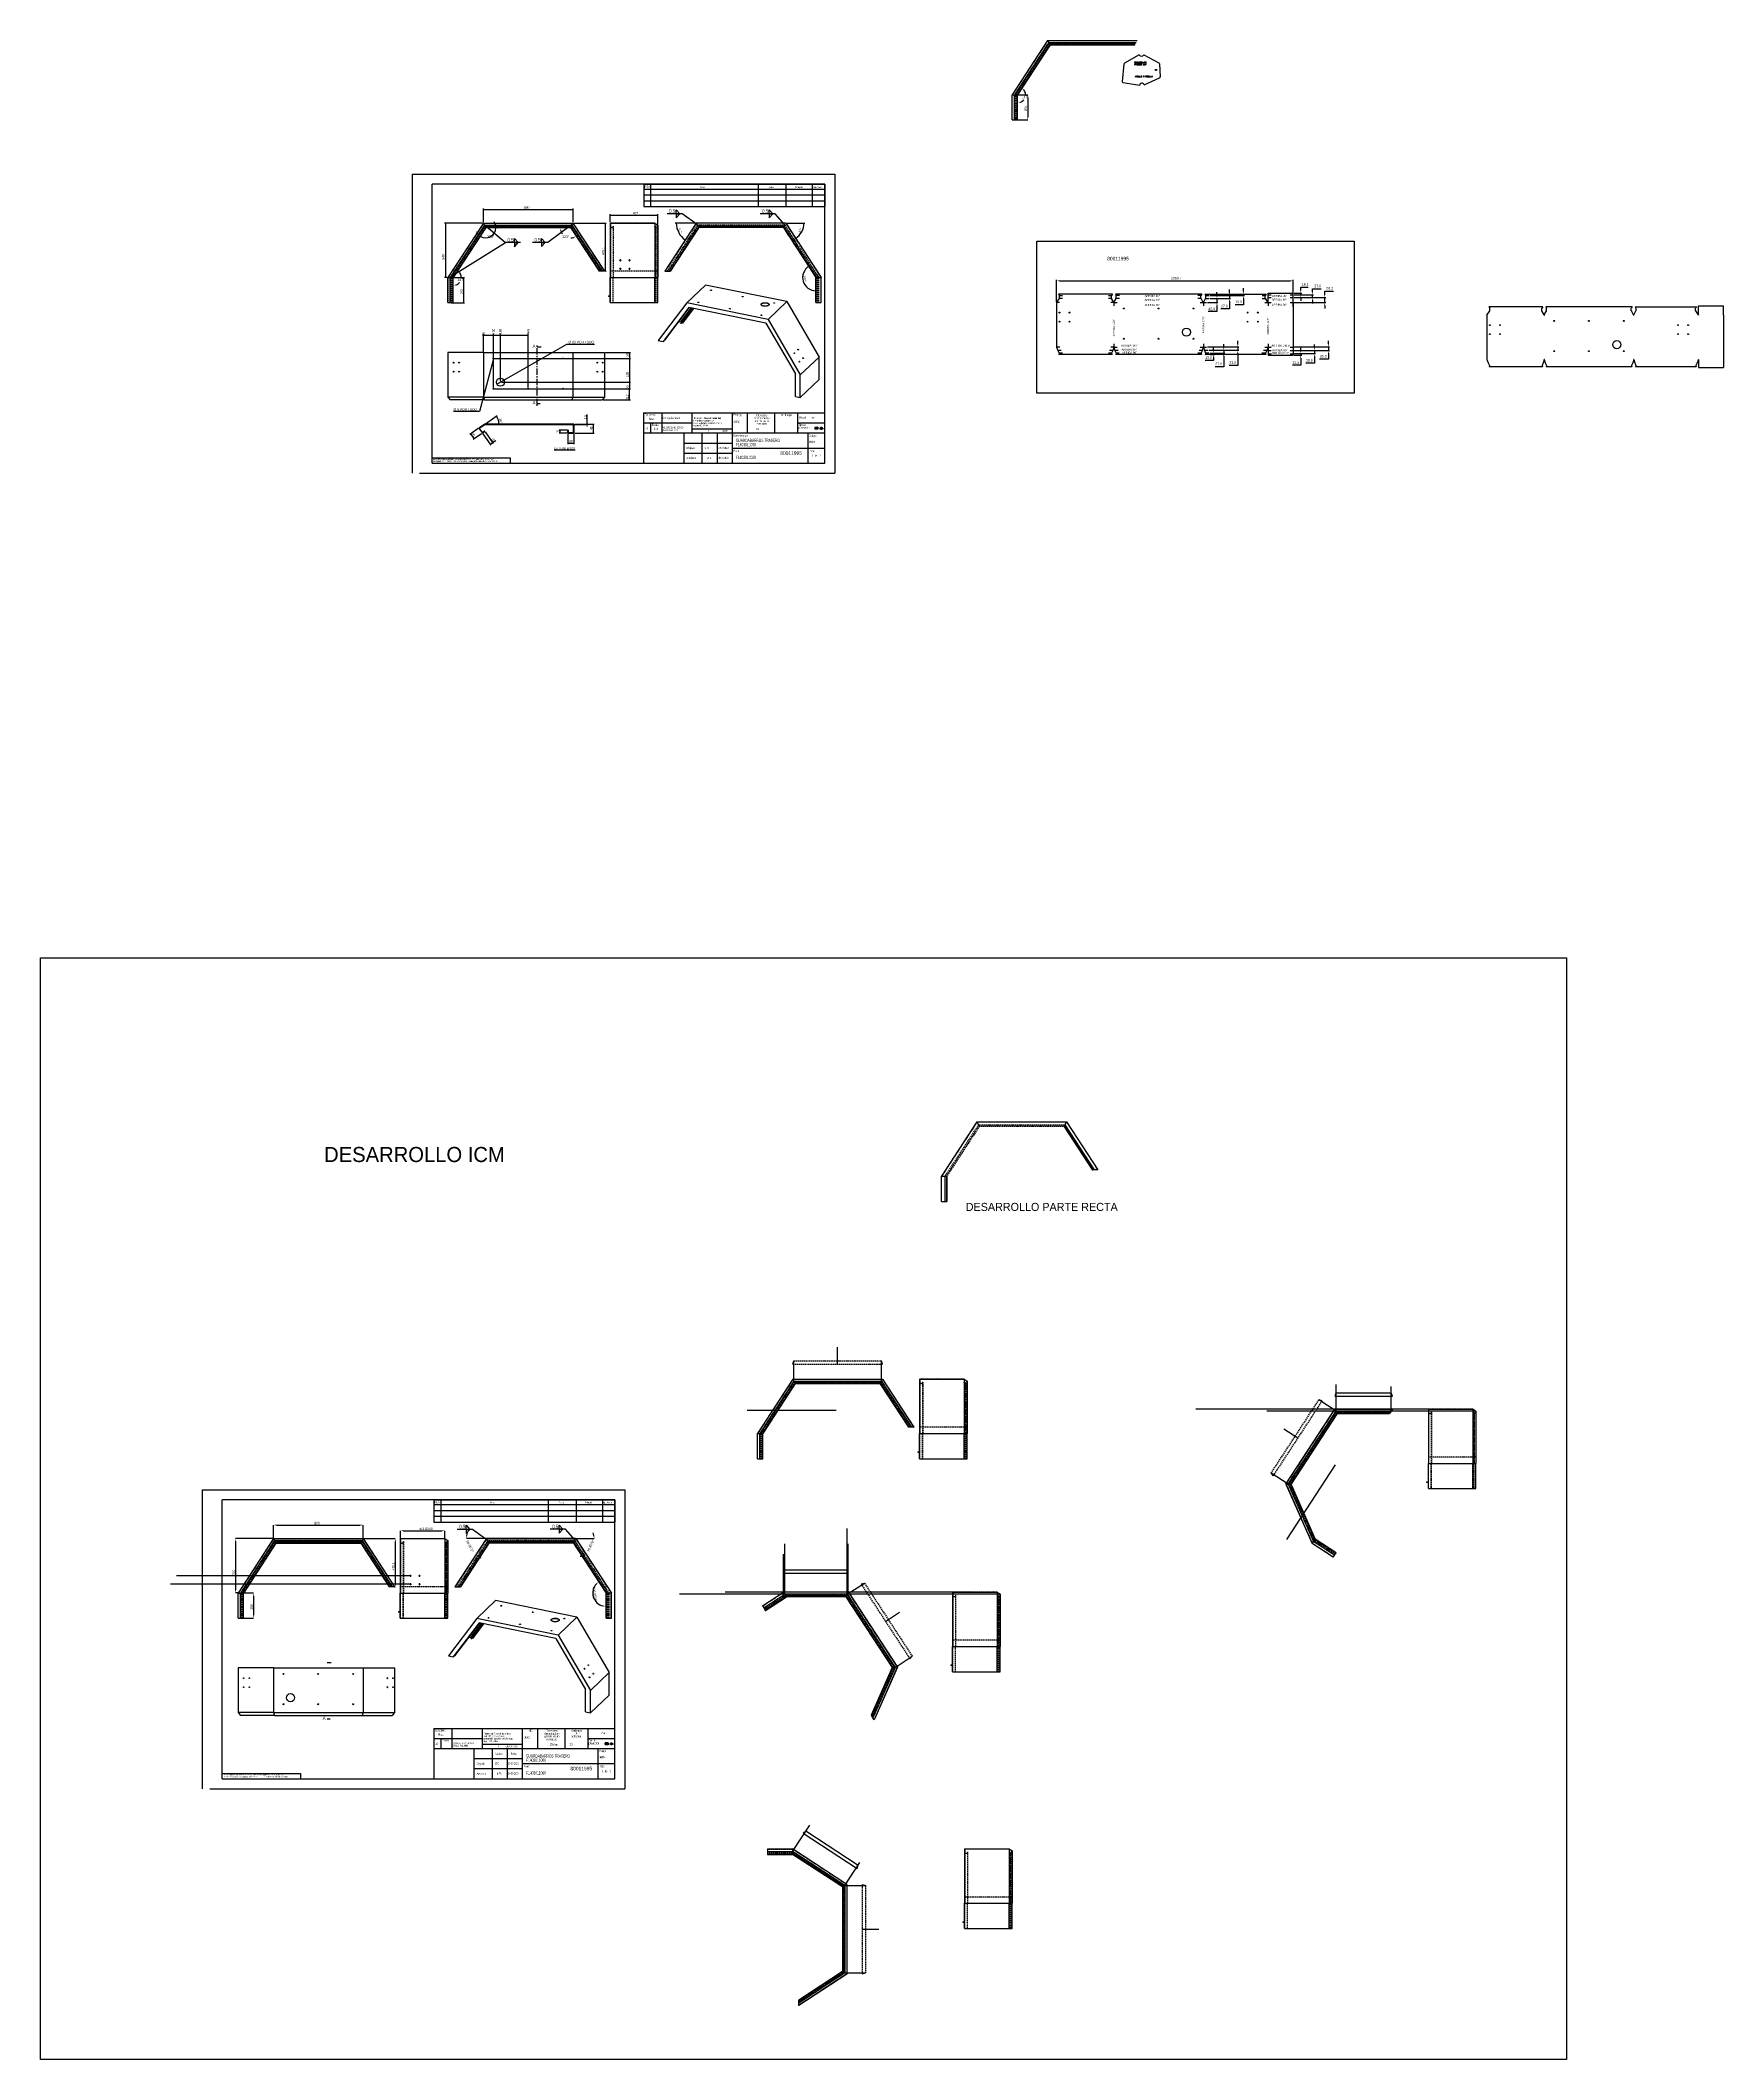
# Model space of a CAD drawing. Extents: x -3691 to 13028, y -15755 to 4299.
import ezdxf

# ---------------------------------------------------------------- set-up
doc = ezdxf.new("R2010")
doc.units = 0
doc.header["$PDSIZE"] = -1
for name, pattern in [('CENTER', [10.16, 6.35, -1.27, 1.27, -1.27]), ('CENTERX2', [20.32, 12.7, -2.54, 2.54, -2.54]), ('HIDDEN', [1.905, 1.27, -0.635])]:
    doc.linetypes.add(name, pattern=pattern)
doc.layers.get('0').update_dxf_attribs({"linetype": 'CONTINUOUS'})
doc.layers.get('Defpoints').update_dxf_attribs({"linetype": 'CONTINUOUS'})
for name, color, linetype in [('FORMATO', 7, 'CONTINUOUS'), ('MARCADO', 6, 'CONTINUOUS'), ('SLD-0', 179, 'CONTINUOUS')]:
    doc.layers.add(name, color=color, linetype=linetype)
doc.styles.add('SLDTEXTSTYLE0', font='TXT', dxfattribs={"width": 0.605})
doc.styles.add('SLDTEXTSTYLE1', font='TXT', dxfattribs={"width": 0.75})
doc.dimstyles.new('ISO-25', dxfattribs={"dimtxt": 2.5, "dimasz": 2.5, "dimexe": 1.25, "dimexo": 0.625, "dimtad": 1, "dimdsep": 46, "dimtxsty": 'Standard', "dimcen": 2.5, "dimadec": 0, "dimazin": 0, "dimtfac": 1, "dimtmove": 0, "dimatfit": 3, "dimfxl": 1, "dimarcsym": 0})
doc.dimstyles.new('SLDDIMSTYLE0', dxfattribs={"dimtxt": 25, "dimasz": 3.333333, "dimexe": 0, "dimexo": 0.0625, "dimgap": 6.25, "dimtad": 0, "dimtih": 1, "dimtoh": 1, "dimdec": 0, "dimrnd": 1e-09, "dimdsep": 46, "dimtxsty": 'SLDTEXTSTYLE1', "dimblk1": 'ORIGIN', "dimblk2": 'ORIGIN', "dimsah": 1, "dimcen": 0.09, "dimadec": 0, "dimazin": 0, "dimtfac": 1, "dimtofl": 0, "dimtmove": 0, "dimatfit": 3, "dimldrblk": 'ORIGIN', "dimfxl": 1, "dimtolj": 1, "dimtzin": 12, "dimarcsym": 0})
doc.dimstyles.new('SLDDIMSTYLE1', dxfattribs={"dimtxt": 25, "dimasz": 30, "dimexe": 0, "dimexo": 0.0625, "dimgap": 6.25, "dimtad": 0, "dimtih": 1, "dimtoh": 1, "dimdec": 1, "dimrnd": 1e-09, "dimzin": 12, "dimdsep": 46, "dimtxsty": 'SLDTEXTSTYLE1', "dimsah": 1, "dimcen": 0.09, "dimadec": 0, "dimazin": 0, "dimtfac": 1, "dimtofl": 0, "dimtmove": 0, "dimatfit": 3, "dimfxl": 1, "dimtolj": 1, "dimtzin": 12, "dimarcsym": 0})
doc.dimstyles.new('SLDDIMSTYLE2', dxfattribs={"dimtxt": 25, "dimasz": 30, "dimexe": 0, "dimexo": 0.0625, "dimgap": 6.25, "dimtad": 1, "dimdec": 1, "dimrnd": 1e-09, "dimzin": 12, "dimdsep": 46, "dimtxsty": 'SLDTEXTSTYLE1', "dimsah": 1, "dimcen": 0.09, "dimadec": 0, "dimazin": 0, "dimtfac": 1, "dimtofl": 0, "dimtmove": 0, "dimatfit": 3, "dimfxl": 1, "dimtolj": 1, "dimtzin": 12, "dimarcsym": 0})
doc.dimstyles.new('SLDDIMSTYLE3', dxfattribs={"dimtxt": 25, "dimasz": 30, "dimexe": 0, "dimexo": 0.0625, "dimgap": 6.25, "dimtad": 1, "dimdec": 0, "dimrnd": 1e-09, "dimzin": 12, "dimdsep": 46, "dimtxsty": 'SLDTEXTSTYLE1', "dimsah": 1, "dimcen": 0.09, "dimadec": 0, "dimazin": 0, "dimtfac": 1, "dimtofl": 0, "dimtmove": 0, "dimatfit": 3, "dimfxl": 1, "dimtolj": 1, "dimtzin": 12, "dimarcsym": 0})
doc.dimstyles.new('SLDDIMSTYLE4', dxfattribs={"dimtxt": 25, "dimasz": 30, "dimexe": 0, "dimexo": 0.0625, "dimgap": 6.25, "dimtad": 0, "dimtih": 1, "dimtoh": 1, "dimdec": 1, "dimrnd": 1e-09, "dimzin": 12, "dimdsep": 46, "dimtxsty": 'SLDTEXTSTYLE1', "dimblk1": 'NONE', "dimsah": 1, "dimcen": 0, "dimadec": 0, "dimazin": 0, "dimtfac": 1, "dimtmove": 0, "dimatfit": 3, "dimldrblk": 'NONE', "dimfxl": 1, "dimtolj": 1, "dimtzin": 12, "dimarcsym": 0})
doc.dimstyles.new('SLDDIMSTYLE5', dxfattribs={"dimtxt": 0.18, "dimasz": 30, "dimexe": 0, "dimexo": 0.0625, "dimgap": 0, "dimtad": 0, "dimtih": 1, "dimtoh": 1, "dimdec": 0, "dimrnd": 1e-09, "dimzin": 0, "dimdsep": 46, "dimtxsty": 'Standard', "dimsah": 1, "dimcen": 0.09, "dimadec": 0, "dimazin": 0, "dimtfac": 30, "dimtdec": 0, "dimtofl": 0, "dimtmove": 0, "dimatfit": 3, "dimfxl": 1, "dimtolj": 1, "dimtzin": 0, "dimarcsym": 0})
doc.dimstyles.new('SLDDIMSTYLE6', dxfattribs={"dimtxt": 25, "dimasz": 30, "dimexe": 0, "dimexo": 0.0625, "dimgap": 6.25, "dimtad": 1, "dimdec": 1, "dimlfac": 0.5, "dimrnd": 1e-09, "dimzin": 12, "dimdsep": 46, "dimtxsty": 'SLDTEXTSTYLE1', "dimsah": 1, "dimcen": 0.09, "dimadec": 0, "dimazin": 0, "dimtfac": 1, "dimtofl": 0, "dimtmove": 0, "dimatfit": 3, "dimfxl": 1, "dimtolj": 1, "dimtzin": 12, "dimarcsym": 0})
doc.dimstyles.new('SLDDIMSTYLE7', dxfattribs={"dimtxt": 25, "dimasz": 30, "dimexe": 0, "dimexo": 0.0625, "dimgap": 6.25, "dimtad": 1, "dimdec": 4, "dimlfac": 5, "dimzin": 12, "dimdsep": 46, "dimtxsty": 'SLDTEXTSTYLE1', "dimsah": 1, "dimcen": 0.09, "dimadec": 0, "dimazin": 0, "dimtfac": 1, "dimtofl": 0, "dimtmove": 0, "dimatfit": 3, "dimfxl": 1, "dimtolj": 1, "dimtzin": 12, "dimarcsym": 0})
doc.dimstyles.new('SLDDIMSTYLE8', dxfattribs={"dimtxt": 25, "dimasz": 30, "dimexe": 0, "dimexo": 0.0625, "dimgap": 6.25, "dimtad": 1, "dimdec": 4, "dimlfac": 10, "dimzin": 12, "dimdsep": 46, "dimtxsty": 'SLDTEXTSTYLE1', "dimsah": 1, "dimcen": 0.09, "dimadec": 0, "dimazin": 0, "dimtfac": 1, "dimtofl": 0, "dimtmove": 0, "dimatfit": 3, "dimfxl": 1, "dimtolj": 1, "dimtzin": 12, "dimarcsym": 0})

# ---------------------------------------------------------------- blocks, each defined once
blk = doc.blocks.new('BLOQUE3')
at = {"color": 7, "linetype": 'CENTERX2', "ltscale": 10}
for p, q in [((3979, 1301), (3948, 1301)), ((3989, 1300), (4022, 1300)), ((4005, 1288), (4005, 1312))]:
    blk.add_line(p, q, dxfattribs=at)
at = {"color": 7, "linetype": 'Continuous', "ltscale": 10}
for p, q in [((3977, 1309), (3952, 1308)), ((3952, 1308), (3952, 1293)), ((3977, 1292), (3952, 1293)), ((3977, 1309), (3977, 1292))]:
    blk.add_line(p, q, dxfattribs=at)
for radius in [8.92, 7.13]:
    blk.add_circle((4005, 1300), radius, dxfattribs=at)
blk = doc.blocks.new('SW_NOTE_0')
at = {"layer": 'SLD-0', "color": 0, "ltscale": 10, "attachment_point": 2, "style": 'SLDTEXTSTYLE0'}
for s, insert, char_height in [('dimensionales y', (75, -1), 21.17), ('Tolerancias', (74, 27), 21.17), ('geométricas no', (75, -29), 21.17), ('mostradas:', (74, -57), 21.2)]:
    blk.add_mtext(s, dxfattribs=dict(at, insert=insert, char_height=char_height))
blk = doc.blocks.new('SW_NOTE_0_1')
at = {"layer": 'SLD-0', "color": 0, "ltscale": 10, "attachment_point": 1, "style": 'SLDTEXTSTYLE0'}
for s, insert, char_height in [('Tipo de', (0, 27), 21.2), ('proyección:', (0, -1), 21.17)]:
    blk.add_mtext(s, dxfattribs=dict(at, insert=insert, char_height=char_height))
blk = doc.blocks.new('SW_NOTE_0_2')
at = {"layer": 'SLD-0', "color": 0, "ltscale": 10, "char_height": 21.2, "attachment_point": 2, "style": 'SLDTEXTSTYLE0'}
for s, insert in [('Simbologia', (71, 27)), ('de', (68, -1)), ('soldadura:', (71, -29))]:
    blk.add_mtext(s, dxfattribs=dict(at, insert=insert))
blk = doc.blocks.new('SW_NOTE_0_3')
at = {"layer": 'SLD-0', "color": 0, "ltscale": 10, "char_height": 15, "attachment_point": 1, "style": 'SLDTEXTSTYLE1'}
for s, insert in [('La información contenida en el documento es propiedad de ITURRI, S.A.', (0, 19)), ('La reproducción total o parcial a terceros queda prohibida sin su autorización.', (0, -1))]:
    blk.add_mtext(s, dxfattribs=dict(at, insert=insert))
blk = doc.blocks.new('SW_NOTE_0_4')
at = {"layer": 'SLD-0', "color": 0, "ltscale": 10, "char_height": 31.75, "attachment_point": 1, "style": 'SLDTEXTSTYLE0'}
for s, insert in [('GUARDABARROS TRASERO', (0, 41)), ('F1403011000', (0, -1))]:
    blk.add_mtext(s, dxfattribs=dict(at, insert=insert))
blk = doc.blocks.new('SW_NOTE_0_5')
at = {"layer": 'SLD-0', "color": 0, "ltscale": 10, "attachment_point": 2, "style": 'SLDTEXTSTYLE0'}
for s, insert, char_height in [('dimensionales y', (75, -1), 21.17), ('Tolerancias', (74, 27), 21.17), ('geométricas no', (75, -29), 21.17), ('mostradas:', (74, -57), 21.2)]:
    blk.add_mtext(s, dxfattribs=dict(at, insert=insert, char_height=char_height))
blk = doc.blocks.new('SW_NOTE_0_6')
at = {"layer": 'SLD-0', "color": 0, "ltscale": 10, "attachment_point": 1, "style": 'SLDTEXTSTYLE0'}
for s, insert, char_height in [('Tipo de', (0, 27), 21.2), ('proyección:', (0, -1), 21.17)]:
    blk.add_mtext(s, dxfattribs=dict(at, insert=insert, char_height=char_height))
blk = doc.blocks.new('SW_NOTE_0_7')
at = {"layer": 'SLD-0', "color": 0, "ltscale": 10, "char_height": 21.2, "attachment_point": 2, "style": 'SLDTEXTSTYLE0'}
for s, insert in [('Simbologia', (71, 27)), ('de', (68, -1)), ('soldadura:', (71, -29))]:
    blk.add_mtext(s, dxfattribs=dict(at, insert=insert))
blk = doc.blocks.new('SW_NOTE_0_8')
at = {"layer": 'SLD-0', "color": 0, "ltscale": 10, "char_height": 15, "attachment_point": 1, "style": 'SLDTEXTSTYLE1'}
for s, insert in [('La información contenida en el documento es propiedad de ITURRI, S.A.', (0, 19)), ('La reproducción total o parcial a terceros queda prohibida sin su autorización.', (0, -1))]:
    blk.add_mtext(s, dxfattribs=dict(at, insert=insert))
blk = doc.blocks.new('SW_NOTE_0_9')
at = {"layer": 'SLD-0', "color": 0, "ltscale": 10, "char_height": 18.52, "attachment_point": 1, "style": 'SLDTEXTSTYLE0'}
for s, insert in [('POLIURETANO NEGRO', (0, 24)), ('BRILLO RAL 9005', (0, -1))]:
    blk.add_mtext(s, dxfattribs=dict(at, insert=insert))
blk = doc.blocks.new('SW_NOTE_0_10')
at = {"layer": 'SLD-0', "color": 0, "ltscale": 10, "char_height": 18.52, "attachment_point": 1, "style": 'SLDTEXTSTYLE0'}
for s, insert in [('media (M) y categoría de', (0, -1)), ('Protección: Clase de durabilidad', (7, 24)), ('según ISO 12944', (0, -50)), ('corrosividad atmosférica C3 media', (0, -26))]:
    blk.add_mtext(s, dxfattribs=dict(at, insert=insert))
blk = doc.blocks.new('SW_NOTE_0_11')
at = {"layer": 'SLD-0', "color": 0, "ltscale": 10, "char_height": 31.75, "attachment_point": 1, "style": 'SLDTEXTSTYLE0'}
for s, insert in [('GUARDABARROS TRASERO', (0, 41)), ('F1403011000', (0, -1))]:
    blk.add_mtext(s, dxfattribs=dict(at, insert=insert))
blk = doc.blocks.new('_ORIGIN')
at = {"color": 0, "linetype": 'ByBlock'}
blk.add_line((0, 0), (-1, 0), dxfattribs=at)
blk.add_circle((0, 0), 0.5, dxfattribs=at)
blk = doc.blocks.new('_D')
at = {"layer": 'FORMATO', "ltscale": 10, "transparency": 16777216}
blk.add_line((709, 1210), (709, 1383), dxfattribs=at)
at = {"layer": 'FORMATO', "ltscale": 10, "transparency": 16777216, "xscale": 10, "yscale": 10}
blk.add_blockref('_ORIGIN', (709, 1373), dxfattribs=at)
at = {"layer": 'FORMATO', "ltscale": 10, "transparency": 16777216, "insert": (697, 1383), "char_height": 25, "attachment_point": 1, "rotation": 90, "style": 'SLDTEXTSTYLE1'}
blk.add_mtext('0', dxfattribs=at)
blk = doc.blocks.new('_D_1')
at = {"layer": 'FORMATO', "color": 7, "ltscale": 10, "transparency": 16777216}
for p, q in [((709, 1373), (809, 1373)), ((809, 850), (809, 1383))]:
    blk.add_line(p, q, dxfattribs=at)
blk.add_solid([(809, 1373), (779, 1378), (779, 1368)], dxfattribs=at)
at = {"layer": 'FORMATO', "color": 7, "ltscale": 10, "transparency": 16777216, "insert": (797, 1383), "char_height": 25, "attachment_point": 1, "rotation": 90, "style": 'SLDTEXTSTYLE1'}
blk.add_mtext('100', dxfattribs=at)
blk = doc.blocks.new('_D_2')
at = {"layer": 'FORMATO', "color": 7, "ltscale": 10, "transparency": 16777216}
for p, q in [((809, 1373), (878, 1373)), ((878, 915), (878, 1383))]:
    blk.add_line(p, q, dxfattribs=at)
blk.add_solid([(878, 1373), (848, 1378), (848, 1368)], dxfattribs=at)
at = {"layer": 'FORMATO', "color": 7, "ltscale": 10, "transparency": 16777216, "insert": (865, 1383), "char_height": 25, "attachment_point": 1, "rotation": 90, "style": 'SLDTEXTSTYLE1'}
blk.add_mtext('169', dxfattribs=at)
blk = doc.blocks.new('_D_3')
at = {"layer": 'FORMATO', "color": 7, "ltscale": 10, "transparency": 16777216}
for p, q in [((878, 1373), (1154, 1373)), ((1154, 850), (1154, 1383))]:
    blk.add_line(p, q, dxfattribs=at)
blk.add_solid([(1154, 1373), (1124, 1378), (1124, 1368)], dxfattribs=at)
at = {"layer": 'FORMATO', "color": 7, "ltscale": 10, "transparency": 16777216, "insert": (1142, 1383), "char_height": 25, "attachment_point": 1, "rotation": 90, "style": 'SLDTEXTSTYLE1'}
blk.add_mtext('445', dxfattribs=at)
blk = doc.blocks.new('_D_4')
at = {"layer": 'FORMATO', "color": 7, "ltscale": 10, "transparency": 16777216}
for p, q in [((819, 1140), (2169, 1140)), ((1921, 1200), (2169, 1200)), ((2159, 1200), (2159, 1140))]:
    blk.add_line(p, q, dxfattribs=at)
for points in [[(2159, 1200), (2154, 1170), (2164, 1170)], [(2159, 1140), (2164, 1170), (2154, 1170)]]:
    blk.add_solid(points, dxfattribs=at)
at = {"layer": 'FORMATO', "color": 7, "ltscale": 10, "transparency": 16777216, "insert": (2127, 1158), "char_height": 25, "attachment_point": 1, "rotation": 90, "style": 'SLDTEXTSTYLE1'}
blk.add_mtext('60', dxfattribs=at)
blk = doc.blocks.new('_D_5')
at = {"layer": 'FORMATO', "color": 7, "ltscale": 10, "transparency": 16777216}
for p, q in [((819, 1140), (2169, 1140)), ((2159, 1140), (2159, 905)), ((888, 905), (2169, 905))]:
    blk.add_line(p, q, dxfattribs=at)
for points in [[(2159, 1140), (2154, 1110), (2164, 1110)], [(2159, 905), (2164, 935), (2154, 935)]]:
    blk.add_solid(points, dxfattribs=at)
at = {"layer": 'FORMATO', "color": 7, "ltscale": 10, "transparency": 16777216, "insert": (2127, 955), "char_height": 25, "attachment_point": 1, "rotation": 90, "style": 'SLDTEXTSTYLE1'}
blk.add_mtext('235', dxfattribs=at)
blk = doc.blocks.new('_D_6')
at = {"layer": 'FORMATO', "color": 7, "ltscale": 10, "transparency": 16777216}
for p, q in [((819, 840), (2169, 840)), ((888, 905), (2169, 905)), ((2159, 905), (2159, 840))]:
    blk.add_line(p, q, dxfattribs=at)
for points in [[(2159, 905), (2154, 875), (2164, 875)], [(2159, 840), (2164, 870), (2154, 870)]]:
    blk.add_solid(points, dxfattribs=at)
at = {"layer": 'FORMATO', "color": 7, "ltscale": 10, "transparency": 16777216, "insert": (2127, 839), "char_height": 25, "attachment_point": 1, "rotation": 90, "style": 'SLDTEXTSTYLE1'}
blk.add_mtext('65', dxfattribs=at)
blk = doc.blocks.new('_D_7')
at = {"layer": 'FORMATO', "color": 7, "ltscale": 10, "transparency": 16777216}
for p, q in [((819, 840), (2169, 840)), ((2159, 728), (2159, 840)), ((1897, 728), (2169, 728))]:
    blk.add_line(p, q, dxfattribs=at)
for points in [[(2159, 840), (2154, 810), (2164, 810)], [(2159, 728), (2164, 758), (2154, 758)]]:
    blk.add_solid(points, dxfattribs=at)
at = {"layer": 'FORMATO', "color": 7, "ltscale": 10, "transparency": 16777216, "insert": (2127, 729), "char_height": 25, "attachment_point": 1, "rotation": 90, "style": 'SLDTEXTSTYLE1'}
blk.add_mtext('112', dxfattribs=at)
blk = doc.blocks.new('_D_8')
at = {"layer": 'FORMATO', "ltscale": 10, "transparency": 16777216}
for p, q in [((913, 924), (1539, 1283)), ((1539, 1283), (1814, 1283)), ((843, 885), (913, 924))]:
    blk.add_line(p, q, dxfattribs=at)
blk.add_solid([(913, 924), (941, 935), (936, 944)], dxfattribs=at)
at = {"layer": 'FORMATO', "ltscale": 10, "transparency": 16777216, "char_height": 25, "attachment_point": 1, "style": 'SLDTEXTSTYLE1'}
for s, insert in [('%%c', (1555, 1315)), ('80', (1592, 1315)), ('POR TODO', (1639, 1315))]:
    blk.add_mtext(s, dxfattribs=dict(at, insert=insert))
blk = doc.blocks.new('_NONE')
blk = doc.blocks.new('_D_9')
at = {"layer": 'FORMATO', "ltscale": 10, "transparency": 16777216}
for p, q in [((808, 1135), (669, 613)), ((810, 1144), (808, 1135)), ((669, 613), (412, 613))]:
    blk.add_line(p, q, dxfattribs=at)
blk.add_solid([(808, 1135), (795, 1108), (805, 1105)], dxfattribs=at)
at = {"layer": 'FORMATO', "ltscale": 10, "transparency": 16777216, "char_height": 25, "attachment_point": 1, "style": 'SLDTEXTSTYLE1'}
for s, insert in [('%%c', (412, 645)), ('9', (450, 646)), ('POR TODO', (478, 646))]:
    blk.add_mtext(s, dxfattribs=dict(at, insert=insert))
blk = doc.blocks.new('_D_10')
at = {"layer": 'FORMATO', "color": 7, "ltscale": 10, "transparency": 16777216}
for p, q in [((699, 2484), (321, 2484)), ((331, 2484), (331, 1944)), ((346, 1944), (321, 1944))]:
    blk.add_line(p, q, dxfattribs=at)
for points in [[(331, 2484), (326, 2454), (336, 2454)], [(331, 1944), (336, 1974), (326, 1974)]]:
    blk.add_solid(points, dxfattribs=at)
at = {"layer": 'FORMATO', "color": 7, "ltscale": 10, "transparency": 16777216, "insert": (298, 2122), "char_height": 25, "attachment_point": 1, "rotation": 90, "style": 'SLDTEXTSTYLE1'}
blk.add_mtext('540', dxfattribs=at)
blk = doc.blocks.new('_D_11')
at = {"layer": 'FORMATO', "color": 7, "ltscale": 10, "transparency": 16777216}
for p, q in [((390, 1944), (522, 1944)), ((512, 1944), (512, 1694)), ((390, 1694), (522, 1694))]:
    blk.add_line(p, q, dxfattribs=at)
for points in [[(512, 1944), (507, 1914), (517, 1914)], [(512, 1694), (517, 1724), (507, 1724)]]:
    blk.add_solid(points, dxfattribs=at)
at = {"layer": 'FORMATO', "color": 7, "ltscale": 10, "transparency": 16777216, "insert": (479, 1779), "char_height": 25, "attachment_point": 1, "rotation": 90, "style": 'SLDTEXTSTYLE1'}
blk.add_mtext('250', dxfattribs=at)
blk = doc.blocks.new('_D_12')
at = {"layer": 'FORMATO', "color": 7, "ltscale": 10, "transparency": 16777216}
for p, q in [((1609, 2484), (1928, 2484)), ((1918, 2484), (1918, 2006)), ((1921, 2006), (1928, 2006))]:
    blk.add_line(p, q, dxfattribs=at)
for points in [[(1918, 2484), (1913, 2454), (1923, 2454)], [(1918, 2006), (1923, 2036), (1913, 2036)]]:
    blk.add_solid(points, dxfattribs=at)
at = {"layer": 'FORMATO', "color": 7, "ltscale": 10, "transparency": 16777216, "insert": (1886, 2167), "char_height": 25, "attachment_point": 1, "rotation": 90, "style": 'SLDTEXTSTYLE1'}
blk.add_mtext('478,1', dxfattribs=at)
blk = doc.blocks.new('_D_13')
at = {"layer": 'FORMATO', "color": 7, "ltscale": 10, "transparency": 16777216}
for p, q in [((709, 2494), (709, 2629)), ((709, 2619), (1599, 2619)), ((1599, 2494), (1599, 2629))]:
    blk.add_line(p, q, dxfattribs=at)
for points in [[(709, 2619), (739, 2614), (739, 2624)], [(1599, 2619), (1569, 2624), (1569, 2614)]]:
    blk.add_solid(points, dxfattribs=at)
at = {"layer": 'FORMATO', "color": 7, "ltscale": 10, "transparency": 16777216, "insert": (1113, 2652), "char_height": 25, "attachment_point": 1, "style": 'SLDTEXTSTYLE1'}
blk.add_mtext('890', dxfattribs=at)
blk = doc.blocks.new('SW_SYMBOL_WELD_FILL')
at = {"layer": 'FORMATO', "color": 0, "ltscale": 100}
for p, q in [((1000, 0), (1000, 9000)), ((1000, 9000), (9000, 0)), ((1000, 0), (9000, 0))]:
    blk.add_line(p, q, dxfattribs=at)
blk = doc.blocks.new('SW_WELDSYMBOL_0')
at = {"layer": 'FORMATO', "color": 0, "ltscale": 10}
blk.add_line((150, 0), (0, 0), dxfattribs=at)
at = {"layer": 'FORMATO', "color": 0, "ltscale": 100, "xscale": 0.004470703125, "yscale": 0.004470703125, "zscale": 0.004470703125}
blk.add_blockref('SW_SYMBOL_WELD_FILL', (85, 0), dxfattribs=at)
at = {"layer": 'FORMATO', "color": 0, "ltscale": 100, "extrusion": (0, 0, -1), "xscale": 0.004470703125, "yscale": 0.004470703125, "zscale": 0.004470703125, "rotation": 180}
blk.add_blockref('SW_SYMBOL_WELD_FILL', (-85, 0), dxfattribs=at)
at = {"layer": 'FORMATO', "color": 0, "ltscale": 10, "insert": (19, 45), "char_height": 35, "attachment_point": 1, "style": 'SLDTEXTSTYLE1'}
blk.add_mtext('0.5', dxfattribs=at)
blk = doc.blocks.new('SW_WELDSYMBOL_1')
at = {"layer": 'FORMATO', "color": 0, "ltscale": 10}
blk.add_line((0, 0), (-150, 0), dxfattribs=at)
at = {"layer": 'FORMATO', "color": 0, "ltscale": 100, "xscale": 0.004470703125, "yscale": 0.004470703125, "zscale": 0.004470703125}
blk.add_blockref('SW_SYMBOL_WELD_FILL', (-65, 0), dxfattribs=at)
at = {"layer": 'FORMATO', "color": 0, "ltscale": 100, "extrusion": (0, 0, -1), "xscale": 0.004470703125, "yscale": 0.004470703125, "zscale": 0.004470703125, "rotation": 180}
blk.add_blockref('SW_SYMBOL_WELD_FILL', (65, 0), dxfattribs=at)
at = {"layer": 'FORMATO', "color": 0, "ltscale": 10, "insert": (-131, 45), "char_height": 35, "attachment_point": 1, "style": 'SLDTEXTSTYLE1'}
blk.add_mtext('0.5', dxfattribs=at)
blk = doc.blocks.new('_D_14')
at = {"layer": 'FORMATO', "color": 7, "ltscale": 10, "transparency": 16777216}
for p, q in [((1615, 485), (1749, 485)), ((1618, 488), (1749, 488)), ((1739, 488), (1739, 584)), ((1739, 488), (1739, 485))]:
    blk.add_line(p, q, dxfattribs=at)
for points in [[(1739, 485), (1744, 515), (1734, 515)], [(1739, 488), (1734, 458), (1744, 458)]]:
    blk.add_solid(points, dxfattribs=at)
at = {"layer": 'FORMATO', "color": 7, "ltscale": 10, "transparency": 16777216, "insert": (1707, 537), "char_height": 25, "attachment_point": 1, "rotation": 90, "style": 'SLDTEXTSTYLE1'}
blk.add_mtext('1,5', dxfattribs=at)
blk = doc.blocks.new('_D_15')
at = {"layer": 'FORMATO', "color": 7, "ltscale": 10, "transparency": 16777216}
for p, q in [((1548, 388), (1548, 288)), ((1548, 298), (1608, 298)), ((1608, 388), (1608, 288))]:
    blk.add_line(p, q, dxfattribs=at)
for points in [[(1548, 298), (1578, 293), (1578, 303)], [(1608, 298), (1578, 303), (1578, 293)]]:
    blk.add_solid(points, dxfattribs=at)
at = {"layer": 'FORMATO', "color": 7, "ltscale": 10, "transparency": 16777216, "insert": (1560, 331), "char_height": 25, "attachment_point": 1, "style": 'SLDTEXTSTYLE1'}
blk.add_mtext('30', dxfattribs=at)
blk = doc.blocks.new('_D_16')
at = {"layer": 'FORMATO', "color": 7, "ltscale": 10, "transparency": 16777216}
for p, q in [((1541, 428), (1460, 428)), ((1470, 398), (1470, 428)), ((1538, 398), (1460, 398))]:
    blk.add_line(p, q, dxfattribs=at)
for points in [[(1470, 398), (1475, 428), (1465, 428)], [(1470, 428), (1465, 398), (1475, 398)]]:
    blk.add_solid(points, dxfattribs=at)
at = {"layer": 'FORMATO', "color": 7, "ltscale": 10, "transparency": 16777216, "insert": (1437, 394), "char_height": 25, "attachment_point": 1, "rotation": 90, "style": 'SLDTEXTSTYLE1'}
blk.add_mtext('15', dxfattribs=at)
blk = doc.blocks.new('_D_17')
at = {"layer": 'FORMATO', "color": 7, "ltscale": 10, "transparency": 16777216}
for p, q in [((1618, 488), (1810, 488)), ((1800, 488), (1800, 398)), ((1618, 398), (1810, 398))]:
    blk.add_line(p, q, dxfattribs=at)
for points in [[(1800, 488), (1795, 458), (1805, 458)], [(1800, 398), (1805, 428), (1795, 428)]]:
    blk.add_solid(points, dxfattribs=at)
at = {"layer": 'FORMATO', "color": 7, "ltscale": 10, "transparency": 16777216, "insert": (1768, 431), "char_height": 25, "attachment_point": 1, "rotation": 90, "style": 'SLDTEXTSTYLE1'}
blk.add_mtext('45', dxfattribs=at)
blk = doc.blocks.new('_D_18')
at = {"layer": 'FORMATO', "color": 7, "ltscale": 10, "transparency": 16777216}
for p, q in [((656, 443), (573, 385)), ((582, 391), (616, 341)), ((690, 393), (608, 336))]:
    blk.add_line(p, q, dxfattribs=at)
for points in [[(582, 391), (595, 363), (603, 369)], [(616, 341), (603, 369), (595, 363)]]:
    blk.add_solid(points, dxfattribs=at)
at = {"layer": 'FORMATO', "color": 7, "ltscale": 10, "transparency": 16777216, "insert": (611, 405), "char_height": 25, "attachment_point": 1, "rotation": 304.9152, "style": 'SLDTEXTSTYLE1'}
blk.add_mtext('30', dxfattribs=at)
blk = doc.blocks.new('_D_19')
at = {"layer": 'FORMATO', "color": 7, "ltscale": 10, "transparency": 16777216}
for p, q in [((727, 411), (807, 296)), ((704, 391), (782, 279)), ((777, 287), (801, 305)), ((801, 305), (832, 326))]:
    blk.add_line(p, q, dxfattribs=at)
for points in [[(801, 305), (774, 292), (779, 283)], [(777, 287), (804, 301), (798, 309)]]:
    blk.add_solid(points, dxfattribs=at)
at = {"layer": 'FORMATO', "color": 7, "ltscale": 10, "transparency": 16777216, "insert": (783, 332), "char_height": 25, "attachment_point": 1, "rotation": 34.9152, "style": 'SLDTEXTSTYLE1'}
blk.add_mtext('15', dxfattribs=at)
blk = doc.blocks.new('_D_20')
at = {"layer": 'FORMATO', "color": 7, "ltscale": 10, "transparency": 16777216}
blk.add_line((731, 491), (847, 572), dxfattribs=at)
blk.add_arc((723, 485), 142, 0, 34.9152, dxfattribs=at)
for points in [[(839, 566), (849, 538), (858, 543)], [(864, 485), (866, 516), (856, 515)]]:
    blk.add_solid(points, dxfattribs=at)
at = {"layer": 'FORMATO', "color": 7, "ltscale": 10, "transparency": 16777216, "insert": (886, 549), "char_height": 25, "attachment_point": 1, "rotation": 282.8909, "style": 'SLDTEXTSTYLE1'}
blk.add_mtext('35°', dxfattribs=at)
blk = doc.blocks.new('_D_21')
at = {"layer": 'FORMATO', "color": 7, "ltscale": 10, "transparency": 16777216}
for p, q in [((1968, 2494), (1968, 2572)), ((1968, 2562), (2440, 2562)), ((2440, 2474), (2440, 2572))]:
    blk.add_line(p, q, dxfattribs=at)
for points in [[(1968, 2562), (1998, 2557), (1998, 2567)], [(2440, 2562), (2410, 2567), (2410, 2557)]]:
    blk.add_solid(points, dxfattribs=at)
at = {"layer": 'FORMATO', "color": 7, "ltscale": 10, "transparency": 16777216, "insert": (2194, 2595), "char_height": 25, "attachment_point": 1, "style": 'SLDTEXTSTYLE1'}
blk.add_mtext('472', dxfattribs=at)
blk = doc.blocks.new('_D_22')
at = {"layer": 'FORMATO', "color": 7, "ltscale": 10, "transparency": 16777216}
blk.add_line((3723, 2484), (3903, 2484), dxfattribs=at)
blk.add_arc((3713, 2484), 180, 303.1422, 0, dxfattribs=at)
for points in [[(3893, 2484), (3886, 2455), (3896, 2454)], [(3812, 2333), (3838, 2348), (3832, 2356)]]:
    blk.add_solid(points, dxfattribs=at)
at = {"layer": 'FORMATO', "color": 7, "ltscale": 10, "transparency": 16777216, "insert": (3836, 2398), "char_height": 25, "attachment_point": 1, "rotation": 64.3977, "style": 'SLDTEXTSTYLE1'}
blk.add_mtext('57°', dxfattribs=at)
blk = doc.blocks.new('_D_23')
at = {"layer": 'FORMATO', "color": 7, "ltscale": 10, "transparency": 16777216}
blk.add_line((2813, 2484), (2615, 2484), dxfattribs=at)
blk.add_arc((2823, 2484), 198, 180, 236.8578, dxfattribs=at)
for points in [[(2625, 2484), (2623, 2454), (2633, 2455)], [(2715, 2319), (2694, 2341), (2688, 2333)]]:
    blk.add_solid(points, dxfattribs=at)
at = {"layer": 'FORMATO', "color": 7, "ltscale": 10, "transparency": 16777216, "insert": (2663, 2436), "char_height": 25, "attachment_point": 1, "rotation": 295.2684, "style": 'SLDTEXTSTYLE1'}
blk.add_mtext('57°', dxfattribs=at)
blk = doc.blocks.new('_D_24')
at = {"layer": 'FORMATO', "color": 7, "ltscale": 10, "transparency": 16777216}
blk.add_arc((4012, 1944), 132, 123.1422, 270, dxfattribs=at)
for points in [[(3940, 2055), (3913, 2039), (3920, 2032)], [(4012, 1812), (3983, 1821), (3981, 1811)]]:
    blk.add_solid(points, dxfattribs=at)
at = {"layer": 'FORMATO', "color": 7, "ltscale": 10, "transparency": 16777216, "insert": (3909, 1967), "char_height": 25, "attachment_point": 1, "rotation": 276.7442, "style": 'SLDTEXTSTYLE1'}
blk.add_mtext('147°', dxfattribs=at)
blk = doc.blocks.new('SW_WELDSYMBOL_2')
at = {"layer": 'FORMATO', "color": 0, "ltscale": 10}
blk.add_line((0, 0), (-150, 0), dxfattribs=at)
at = {"layer": 'FORMATO', "color": 0, "ltscale": 100, "xscale": 0.004470703125, "yscale": 0.004470703125, "zscale": 0.004470703125}
blk.add_blockref('SW_SYMBOL_WELD_FILL', (-65, 0), dxfattribs=at)
at = {"layer": 'FORMATO', "color": 0, "ltscale": 100, "extrusion": (0, 0, -1), "xscale": 0.004470703125, "yscale": 0.004470703125, "zscale": 0.004470703125, "rotation": 180}
blk.add_blockref('SW_SYMBOL_WELD_FILL', (65, 0), dxfattribs=at)
at = {"layer": 'FORMATO', "color": 0, "ltscale": 10, "insert": (-131, 45), "char_height": 35, "attachment_point": 1, "style": 'SLDTEXTSTYLE1'}
blk.add_mtext('0.5', dxfattribs=at)
blk = doc.blocks.new('SW_WELDSYMBOL_3')
at = {"layer": 'FORMATO', "color": 0, "ltscale": 10}
blk.add_line((0, 0), (-150, 0), dxfattribs=at)
at = {"layer": 'FORMATO', "color": 0, "ltscale": 100, "xscale": 0.004470703125, "yscale": 0.004470703125, "zscale": 0.004470703125}
blk.add_blockref('SW_SYMBOL_WELD_FILL', (-65, 0), dxfattribs=at)
at = {"layer": 'FORMATO', "color": 0, "ltscale": 100, "extrusion": (0, 0, -1), "xscale": 0.004470703125, "yscale": 0.004470703125, "zscale": 0.004470703125, "rotation": 180}
blk.add_blockref('SW_SYMBOL_WELD_FILL', (65, 0), dxfattribs=at)
at = {"layer": 'FORMATO', "color": 0, "ltscale": 10, "insert": (-131, 45), "char_height": 35, "attachment_point": 1, "style": 'SLDTEXTSTYLE1'}
blk.add_mtext('0.5', dxfattribs=at)
blk = doc.blocks.new('*D77')
at = {"layer": 'Defpoints', "color": 0, "ltscale": 10, "transparency": 16777216}
for p in [(-1376, -10581), (-1754, -11121), (-1728, -11121)]:
    blk.add_point(p, dxfattribs=at)
at = {"layer": 'FORMATO', "color": 0, "lineweight": -2, "ltscale": 10, "transparency": 16777216}
for p, q in [((-1376, -10581), (-1754, -10581)), ((-1754, -10611), (-1754, -11091)), ((-1728, -11121), (-1754, -11121))]:
    blk.add_line(p, q, dxfattribs=at)
at = {"layer": 'FORMATO', "color": 0, "ltscale": 10, "transparency": 16777216}
for points in [[(-1759, -10611), (-1749, -10611), (-1754, -10581)], [(-1759, -11091), (-1749, -11091), (-1754, -11121)]]:
    blk.add_solid(points, dxfattribs=at)
at = {"layer": 'FORMATO', "color": 0, "ltscale": 10, "transparency": 16777216, "insert": (-1773, -10916), "char_height": 25, "attachment_point": 5, "rotation": 90, "style": 'SLDTEXTSTYLE1'}
blk.add_mtext('\\A1;540', dxfattribs=at)
blk = doc.blocks.new('*D78')
at = {"layer": 'Defpoints', "color": 0, "ltscale": 10, "transparency": 16777216}
for p in [(-1704, -11121), (-1704, -11371), (-1573, -11371)]:
    blk.add_point(p, dxfattribs=at)
at = {"layer": 'FORMATO', "color": 0, "lineweight": -2, "ltscale": 10, "transparency": 16777216}
for p, q in [((-1704, -11121), (-1573, -11121)), ((-1573, -11151), (-1573, -11341)), ((-1704, -11371), (-1573, -11371))]:
    blk.add_line(p, q, dxfattribs=at)
at = {"layer": 'FORMATO', "color": 0, "ltscale": 10, "transparency": 16777216}
for points in [[(-1578, -11151), (-1568, -11151), (-1573, -11121)], [(-1578, -11341), (-1568, -11341), (-1573, -11371)]]:
    blk.add_solid(points, dxfattribs=at)
at = {"layer": 'FORMATO', "color": 0, "ltscale": 10, "transparency": 16777216, "insert": (-1592, -11259), "char_height": 25, "attachment_point": 5, "rotation": 90, "style": 'SLDTEXTSTYLE1'}
blk.add_mtext('\\A1;250', dxfattribs=at)
blk = doc.blocks.new('*D79')
at = {"layer": 'Defpoints', "color": 0, "ltscale": 10, "transparency": 16777216}
for p in [(-486, -10581), (-174, -11059), (-166, -11059)]:
    blk.add_point(p, dxfattribs=at)
at = {"layer": 'FORMATO', "color": 0, "lineweight": -2, "ltscale": 10, "transparency": 16777216}
for p, q in [((-486, -10581), (-166, -10581)), ((-166, -10611), (-166, -11029)), ((-173, -11059), (-166, -11059))]:
    blk.add_line(p, q, dxfattribs=at)
at = {"layer": 'FORMATO', "color": 0, "ltscale": 10, "transparency": 16777216}
for points in [[(-171, -10611), (-161, -10611), (-166, -10581)], [(-171, -11029), (-161, -11029), (-166, -11059)]]:
    blk.add_solid(points, dxfattribs=at)
at = {"layer": 'FORMATO', "color": 0, "ltscale": 10, "transparency": 16777216, "insert": (-185, -10856), "char_height": 25, "attachment_point": 5, "rotation": 90, "style": 'SLDTEXTSTYLE1'}
blk.add_mtext('\\A1;478.1', dxfattribs=at)
blk = doc.blocks.new('*D80')
at = {"layer": 'Defpoints', "color": 0, "ltscale": 10, "transparency": 16777216}
for p in [(-1376, -10581), (-486, -10446), (-486, -10581)]:
    blk.add_point(p, dxfattribs=at)
at = {"layer": 'FORMATO', "color": 0, "lineweight": -2, "ltscale": 10, "transparency": 16777216}
for p, q in [((-1376, -10581), (-1376, -10446)), ((-1346, -10446), (-516, -10446)), ((-486, -10581), (-486, -10446))]:
    blk.add_line(p, q, dxfattribs=at)
at = {"layer": 'FORMATO', "color": 0, "ltscale": 10, "transparency": 16777216}
for points in [[(-1346, -10441), (-1346, -10451), (-1376, -10446)], [(-516, -10441), (-516, -10451), (-486, -10446)]]:
    blk.add_solid(points, dxfattribs=at)
at = {"layer": 'FORMATO', "color": 0, "ltscale": 10, "transparency": 16777216, "insert": (-943, -10427), "char_height": 25, "attachment_point": 5, "style": 'SLDTEXTSTYLE1'}
blk.add_mtext('\\A1;890', dxfattribs=at)
blk = doc.blocks.new('*D81')
at = {"layer": 'Defpoints', "color": 0, "ltscale": 10, "transparency": 16777216}
for p in [(-115, -10583), (326, -10503), (326, -10583)]:
    blk.add_point(p, dxfattribs=at)
at = {"layer": 'FORMATO', "color": 0, "lineweight": -2, "ltscale": 10, "transparency": 16777216}
for p, q in [((-115, -10583), (-115, -10503)), ((-85, -10503), (296, -10503)), ((326, -10583), (326, -10503))]:
    blk.add_line(p, q, dxfattribs=at)
at = {"layer": 'FORMATO', "color": 0, "ltscale": 10, "transparency": 16777216}
for points in [[(-85, -10498), (-85, -10508), (-115, -10503)], [(296, -10498), (296, -10508), (326, -10503)]]:
    blk.add_solid(points, dxfattribs=at)
at = {"layer": 'FORMATO', "color": 0, "ltscale": 10, "transparency": 16777216, "insert": (138, -10484), "char_height": 25, "attachment_point": 5, "style": 'SLDTEXTSTYLE1'}
blk.add_mtext('\\A1;441.0283', dxfattribs=at)
blk = doc.blocks.new('*D74')
at = {"layer": 'Defpoints', "color": 0, "ltscale": 10, "transparency": 16777216}
for p in [(738, -10581), (1628, -10581), (1628, -10581), (1771, -10692), (1981, -11121)]:
    blk.add_point(p, dxfattribs=at)
at = {"layer": 'FORMATO', "color": 0, "lineweight": -2, "ltscale": 10, "transparency": 16777216}
blk.add_line((1629, -10581), (1809, -10581), dxfattribs=at)
for start, end in [(9.5509, 19.1017), (284.0404, 293.5913)]:
    blk.add_arc((1628, -10581), 180, start, end, dxfattribs=at)
at = {"layer": 'FORMATO', "color": 0, "ltscale": 10, "transparency": 16777216}
for points in [[(1811, -10551), (1801, -10552), (1809, -10581)], [(1698, -10742), (1703, -10751), (1727, -10732)]]:
    blk.add_solid(points, dxfattribs=at)
at = {"layer": 'FORMATO', "color": 0, "ltscale": 10, "transparency": 16777216, "insert": (1774, -10651), "char_height": 25, "attachment_point": 5, "rotation": 64.3977, "style": 'SLDTEXTSTYLE1'}
blk.add_mtext('\\A1;56.8578°', dxfattribs=at)
blk = doc.blocks.new('*D75')
at = {"layer": 'Defpoints', "color": 0, "ltscale": 10, "transparency": 16777216}
for p in [(738, -10581), (738, -10581), (1628, -10581), (583, -10703), (426, -11059)]:
    blk.add_point(p, dxfattribs=at)
at = {"layer": 'FORMATO', "color": 0, "lineweight": -2, "ltscale": 10, "transparency": 16777216}
blk.add_line((738, -10581), (541, -10581), dxfattribs=at)
for start, end in [(162.5801, 171.29), (245.5678, 254.2777)]:
    blk.add_arc((738, -10581), 198, start, end, dxfattribs=at)
at = {"layer": 'FORMATO', "color": 0, "ltscale": 10, "transparency": 16777216}
for points in [[(548, -10552), (538, -10551), (541, -10581)], [(654, -10765), (659, -10757), (630, -10747)]]:
    blk.add_solid(points, dxfattribs=at)
at = {"layer": 'FORMATO', "color": 0, "ltscale": 10, "transparency": 16777216, "insert": (577, -10658), "char_height": 25, "attachment_point": 5, "rotation": 295.2684, "style": 'SLDTEXTSTYLE1'}
blk.add_mtext('\\A1;56.8578°', dxfattribs=at)
blk = doc.blocks.new('*D76')
at = {"layer": 'Defpoints', "color": 0, "ltscale": 10, "transparency": 16777216}
for p in [(1604, -10626), (1828, -11208), (1927, -11121), (1927, -11121), (1927, -11371)]:
    blk.add_point(p, dxfattribs=at)
at = {"layer": 'FORMATO', "color": 0, "lineweight": -2, "ltscale": 10, "transparency": 16777216}
blk.add_arc((1927, -11121), 132, 136.2143, 256.9278, dxfattribs=at)
at = {"layer": 'FORMATO', "color": 0, "ltscale": 10, "transparency": 16777216}
for points in [[(1829, -11026), (1835, -11034), (1855, -11011)], [(1898, -11245), (1897, -11255), (1927, -11253)]]:
    blk.add_solid(points, dxfattribs=at)
at = {"layer": 'FORMATO', "color": 0, "ltscale": 10, "transparency": 16777216, "insert": (1815, -11134), "char_height": 25, "attachment_point": 5, "rotation": 276.7442, "style": 'SLDTEXTSTYLE1'}
blk.add_mtext('\\A1;146.8578°', dxfattribs=at)
blk = doc.blocks.new('*D82')
at = {"color": 0, "lineweight": -2, "transparency": 16777216}
for p, q in [((8828, 1818), (8828, 1848)), ((8828, 1848), (8901, 1848)), ((8763, 1788), (8838, 1788)), ((8763, 1772), (8838, 1772)), ((8828, 1772), (8828, 1788)), ((8828, 1742), (8828, 1712))]:
    blk.add_line(p, q, dxfattribs=at)
at = {"color": 0, "transparency": 16777216}
for points in [[(8823, 1818), (8833, 1818), (8828, 1788)], [(8823, 1742), (8833, 1742), (8828, 1772)]]:
    blk.add_solid(points, dxfattribs=at)
at = {"layer": 'Defpoints', "color": 0, "transparency": 16777216}
for p in [(8753, 1788), (8753, 1772), (8828, 1788)]:
    blk.add_point(p, dxfattribs=at)
at = {"color": 0, "transparency": 16777216, "insert": (8872, 1876), "char_height": 25, "attachment_point": 5}
blk.add_mtext('16.1', dxfattribs=at)
blk = doc.blocks.new('*D83')
at = {"color": 0, "lineweight": -2, "transparency": 16777216}
for p, q in [((8945, 1802), (8945, 1832)), ((8945, 1832), (9031, 1832)), ((8763, 1772), (8955, 1772)), ((8763, 1745), (8955, 1745)), ((8945, 1745), (8945, 1772)), ((8945, 1715), (8945, 1685))]:
    blk.add_line(p, q, dxfattribs=at)
at = {"color": 0, "transparency": 16777216}
for points in [[(8940, 1802), (8950, 1802), (8945, 1772)], [(8940, 1715), (8950, 1715), (8945, 1745)]]:
    blk.add_solid(points, dxfattribs=at)
at = {"layer": 'Defpoints', "color": 0, "transparency": 16777216}
for p in [(8753, 1772), (8753, 1745), (8945, 1745)]:
    blk.add_point(p, dxfattribs=at)
at = {"color": 0, "transparency": 16777216, "insert": (8996, 1860), "char_height": 25, "attachment_point": 5}
blk.add_mtext('27.0', dxfattribs=at)
blk = doc.blocks.new('*D84')
at = {"color": 0, "lineweight": -2, "transparency": 16777216}
for p, q in [((9066, 1775), (9066, 1810)), ((9066, 1810), (9152, 1810)), ((8763, 1745), (9076, 1745)), ((8763, 1695), (9076, 1695)), ((9066, 1695), (9066, 1745)), ((9066, 1665), (9066, 1635))]:
    blk.add_line(p, q, dxfattribs=at)
at = {"color": 0, "transparency": 16777216}
for points in [[(9061, 1775), (9071, 1775), (9066, 1745)], [(9061, 1665), (9071, 1665), (9066, 1695)]]:
    blk.add_solid(points, dxfattribs=at)
at = {"layer": 'Defpoints', "color": 0, "transparency": 16777216}
for p in [(8753, 1745), (8753, 1695), (9066, 1695)]:
    blk.add_point(p, dxfattribs=at)
at = {"color": 0, "transparency": 16777216, "insert": (9116, 1838), "char_height": 25, "attachment_point": 5}
blk.add_mtext('50.2', dxfattribs=at)
blk = doc.blocks.new('*D85')
at = {"color": 0, "lineweight": -2, "transparency": 16777216}
for p, q in [((7901, 1695), (8005, 1695)), ((7995, 1605), (7909, 1605)), ((7924, 1737), (8005, 1737)), ((7995, 1767), (7995, 1797)), ((7995, 1737), (7995, 1695)), ((7995, 1665), (7995, 1605))]:
    blk.add_line(p, q, dxfattribs=at)
at = {"color": 0, "transparency": 16777216}
for points in [[(7990, 1767), (8000, 1767), (7995, 1737)], [(7990, 1665), (8000, 1665), (7995, 1695)]]:
    blk.add_solid(points, dxfattribs=at)
at = {"layer": 'Defpoints', "color": 0, "transparency": 16777216}
for p in [(7891, 1695), (7914, 1737), (7995, 1737)]:
    blk.add_point(p, dxfattribs=at)
at = {"color": 0, "transparency": 16777216, "insert": (7944, 1632), "char_height": 25, "attachment_point": 5}
blk.add_mtext('42.0', dxfattribs=at)
blk = doc.blocks.new('*D86')
at = {"color": 0, "lineweight": -2, "transparency": 16777216}
for p, q in [((8119, 1794), (8119, 1824)), ((7924, 1764), (8129, 1764)), ((7924, 1737), (8129, 1737)), ((8119, 1633), (8033, 1633)), ((8119, 1764), (8119, 1737)), ((8119, 1707), (8119, 1633))]:
    blk.add_line(p, q, dxfattribs=at)
at = {"color": 0, "transparency": 16777216}
for points in [[(8114, 1794), (8124, 1794), (8119, 1764)], [(8114, 1707), (8124, 1707), (8119, 1737)]]:
    blk.add_solid(points, dxfattribs=at)
at = {"layer": 'Defpoints', "color": 0, "transparency": 16777216}
for p in [(7914, 1764), (7914, 1737), (8119, 1764)]:
    blk.add_point(p, dxfattribs=at)
at = {"color": 0, "transparency": 16777216, "insert": (8069, 1661), "char_height": 25, "attachment_point": 5}
blk.add_mtext('27.0', dxfattribs=at)
blk = doc.blocks.new('*D87')
at = {"color": 0, "lineweight": -2, "transparency": 16777216}
for p, q in [((8258, 1807), (8258, 1837)), ((7924, 1764), (8268, 1764)), ((8042, 1777), (8268, 1777)), ((8258, 1674), (8176, 1674)), ((8258, 1777), (8258, 1764)), ((8258, 1734), (8258, 1674))]:
    blk.add_line(p, q, dxfattribs=at)
at = {"color": 0, "transparency": 16777216}
for points in [[(8253, 1807), (8263, 1807), (8258, 1777)], [(8253, 1734), (8263, 1734), (8258, 1764)]]:
    blk.add_solid(points, dxfattribs=at)
at = {"layer": 'Defpoints', "color": 0, "transparency": 16777216}
for p in [(7914, 1764), (8032, 1777), (8258, 1777)]:
    blk.add_point(p, dxfattribs=at)
at = {"color": 0, "transparency": 16777216, "insert": (8209, 1702), "char_height": 25, "attachment_point": 5}
blk.add_mtext('13.5', dxfattribs=at)
blk = doc.blocks.new('*D88')
at = {"color": 0, "lineweight": -2, "transparency": 16777216}
for p, q in [((8827, 1218), (8827, 1248)), ((8827, 1073), (8745, 1073)), ((8763, 1188), (8837, 1188)), ((8763, 1174), (8837, 1174)), ((8827, 1188), (8827, 1174)), ((8827, 1144), (8827, 1073))]:
    blk.add_line(p, q, dxfattribs=at)
at = {"color": 0, "transparency": 16777216}
for points in [[(8822, 1218), (8832, 1218), (8827, 1188)], [(8822, 1144), (8832, 1144), (8827, 1174)]]:
    blk.add_solid(points, dxfattribs=at)
at = {"layer": 'Defpoints', "color": 0, "transparency": 16777216}
for p in [(8753, 1188), (8753, 1174), (8827, 1174)]:
    blk.add_point(p, dxfattribs=at)
at = {"color": 0, "transparency": 16777216, "insert": (8779, 1100), "char_height": 25, "attachment_point": 5}
blk.add_mtext('13.5', dxfattribs=at)
blk = doc.blocks.new('*D89')
at = {"color": 0, "lineweight": -2, "transparency": 16777216}
for p, q in [((8763, 1219), (8973, 1219)), ((8963, 1249), (8963, 1279)), ((8963, 1219), (8963, 1188)), ((8763, 1188), (8973, 1188)), ((8963, 1093), (8877, 1093)), ((8963, 1158), (8963, 1093))]:
    blk.add_line(p, q, dxfattribs=at)
at = {"color": 0, "transparency": 16777216}
for points in [[(8958, 1249), (8968, 1249), (8963, 1219)], [(8958, 1158), (8968, 1158), (8963, 1188)]]:
    blk.add_solid(points, dxfattribs=at)
at = {"layer": 'Defpoints', "color": 0, "transparency": 16777216}
for p in [(8753, 1219), (8963, 1219), (8753, 1188)]:
    blk.add_point(p, dxfattribs=at)
at = {"color": 0, "transparency": 16777216, "insert": (8912, 1121), "char_height": 25, "attachment_point": 5}
blk.add_mtext('30.9', dxfattribs=at)
blk = doc.blocks.new('*D90')
at = {"color": 0, "lineweight": -2, "transparency": 16777216}
for p, q in [((8763, 1254), (9114, 1254)), ((8763, 1219), (9114, 1219)), ((9104, 1284), (9104, 1314)), ((9104, 1254), (9104, 1219)), ((9104, 1134), (9014, 1134)), ((9104, 1189), (9104, 1134))]:
    blk.add_line(p, q, dxfattribs=at)
at = {"color": 0, "transparency": 16777216}
for points in [[(9099, 1284), (9109, 1284), (9104, 1254)], [(9099, 1189), (9109, 1189), (9104, 1219)]]:
    blk.add_solid(points, dxfattribs=at)
at = {"layer": 'Defpoints', "color": 0, "transparency": 16777216}
for p in [(8753, 1254), (8753, 1219), (9104, 1254)]:
    blk.add_point(p, dxfattribs=at)
at = {"color": 0, "transparency": 16777216, "insert": (9051, 1162), "char_height": 25, "attachment_point": 5}
blk.add_mtext('35.3', dxfattribs=at)
blk = doc.blocks.new('*D91')
at = {"color": 0, "lineweight": -2, "transparency": 16777216}
for p, q in [((7901, 1254), (8212, 1254)), ((7913, 1221), (8212, 1221)), ((8202, 1284), (8202, 1314)), ((8202, 1254), (8202, 1221)), ((8202, 1071), (8116, 1071)), ((8202, 1191), (8202, 1071))]:
    blk.add_line(p, q, dxfattribs=at)
at = {"color": 0, "transparency": 16777216}
for points in [[(8197, 1284), (8207, 1284), (8202, 1254)], [(8197, 1191), (8207, 1191), (8202, 1221)]]:
    blk.add_solid(points, dxfattribs=at)
at = {"layer": 'Defpoints', "color": 0, "transparency": 16777216}
for p in [(7891, 1254), (7903, 1221), (8202, 1221)]:
    blk.add_point(p, dxfattribs=at)
at = {"color": 0, "transparency": 16777216, "insert": (8151, 1099), "char_height": 25, "attachment_point": 5}
blk.add_mtext('33.0', dxfattribs=at)
blk = doc.blocks.new('*D92')
at = {"color": 0, "lineweight": -2, "transparency": 16777216}
for p, q in [((7913, 1221), (8073, 1221)), ((8063, 1251), (8063, 1281)), ((8063, 1221), (8063, 1194)), ((7925, 1194), (8073, 1194)), ((8063, 1058), (7977, 1058)), ((8063, 1164), (8063, 1058))]:
    blk.add_line(p, q, dxfattribs=at)
at = {"color": 0, "transparency": 16777216}
for points in [[(8058, 1251), (8068, 1251), (8063, 1221)], [(8058, 1164), (8068, 1164), (8063, 1194)]]:
    blk.add_solid(points, dxfattribs=at)
at = {"layer": 'Defpoints', "color": 0, "transparency": 16777216}
for p in [(7903, 1221), (7915, 1194), (8063, 1194)]:
    blk.add_point(p, dxfattribs=at)
at = {"color": 0, "transparency": 16777216, "insert": (8012, 1086), "char_height": 25, "attachment_point": 5}
blk.add_mtext('27.0', dxfattribs=at)
blk = doc.blocks.new('*D93')
at = {"color": 0, "lineweight": -2, "transparency": 16777216}
for p, q in [((7960, 1224), (7960, 1254)), ((7960, 1120), (7878, 1120)), ((7925, 1194), (7970, 1194)), ((7925, 1180), (7970, 1180)), ((7960, 1194), (7960, 1180)), ((7960, 1150), (7960, 1120))]:
    blk.add_line(p, q, dxfattribs=at)
at = {"color": 0, "transparency": 16777216}
for points in [[(7955, 1224), (7965, 1224), (7960, 1194)], [(7955, 1150), (7965, 1150), (7960, 1180)]]:
    blk.add_solid(points, dxfattribs=at)
at = {"layer": 'Defpoints', "color": 0, "transparency": 16777216}
for p in [(7915, 1194), (7915, 1180), (7960, 1180)]:
    blk.add_point(p, dxfattribs=at)
at = {"color": 0, "transparency": 16777216, "insert": (7911, 1148), "char_height": 25, "attachment_point": 5}
blk.add_mtext('13.5', dxfattribs=at)
blk = doc.blocks.new('*D94')
at = {"color": 0, "lineweight": -2, "transparency": 16777216}
for p, q in [((6402, 1705), (6402, 1921)), ((6432, 1911), (8723, 1911)), ((8753, 1654), (8753, 1921))]:
    blk.add_line(p, q, dxfattribs=at)
at = {"color": 0, "transparency": 16777216}
for points in [[(6432, 1916), (6432, 1906), (6402, 1911)], [(8723, 1916), (8723, 1906), (8753, 1911)]]:
    blk.add_solid(points, dxfattribs=at)
at = {"layer": 'Defpoints', "color": 0, "transparency": 16777216}
for p in [(8753, 1911), (6402, 1695), (8753, 1644)]:
    blk.add_point(p, dxfattribs=at)
at = {"color": 0, "transparency": 16777216, "insert": (7591, 1938), "char_height": 25, "attachment_point": 5}
blk.add_mtext('2350.7', dxfattribs=at)
blk = doc.blocks.new('*D95')
at = {"color": 0, "lineweight": -2, "transparency": 16777216}
for start, end in [(236.8578, 0), (17.0958, 34.1915), (202.6663, 219.7621)]:
    blk.add_arc((733, 2439), 101, start, end, dxfattribs=at)
at = {"color": 0, "transparency": 16777216}
for points in [[(835, 2470), (825, 2468), (834, 2439)], [(659, 2378), (652, 2371), (678, 2355)]]:
    blk.add_solid(points, dxfattribs=at)
at = {"layer": 'Defpoints', "color": 0, "transparency": 16777216}
for p in [(733, 2439), (733, 2439), (1575, 2439), (747, 2339), (410, 1944)]:
    blk.add_point(p, dxfattribs=at)
at = {"color": 0, "transparency": 16777216, "insert": (781, 2350), "char_height": 25, "attachment_point": 5}
blk.add_mtext('123°', dxfattribs=at)
blk = doc.blocks.new('*D96')
at = {"color": 0, "lineweight": -2, "transparency": 16777216}
for start, end in [(196.843, 217.4858), (272.2274, 286.2991)]:
    blk.add_arc((1575, 2439), 102, start, end, dxfattribs=at)
at = {"color": 0, "transparency": 16777216}
for points in [[(1472, 2409), (1481, 2410), (1472, 2439)], [(1601, 2345), (1605, 2336), (1631, 2353)]]:
    blk.add_solid(points, dxfattribs=at)
at = {"layer": 'Defpoints', "color": 0, "transparency": 16777216}
for p in [(733, 2439), (1575, 2439), (1575, 2439), (1497, 2372), (1857, 2006)]:
    blk.add_point(p, dxfattribs=at)
at = {"color": 0, "transparency": 16777216, "insert": (1526, 2349), "char_height": 25, "attachment_point": 5}
blk.add_mtext('123°', dxfattribs=at)
blk = doc.blocks.new('*D97')
at = {"color": 0, "lineweight": -2, "transparency": 16777216}
for start, end in [(291.7111, 320.6914), (3.617, 35.1467)]:
    blk.add_arc((410, 1944), 79.6, start, end, dxfattribs=at)
at = {"color": 0, "transparency": 16777216}
for points in [[(472, 1986), (479, 1994), (454, 2011)], [(440, 1865), (439, 1875), (410, 1865)]]:
    blk.add_solid(points, dxfattribs=at)
at = {"layer": 'Defpoints', "color": 0, "transparency": 16777216}
for p in [(733, 2439), (410, 1944), (410, 1944), (470, 1892), (410, 1694)]:
    blk.add_point(p, dxfattribs=at)
at = {"color": 0, "transparency": 16777216, "insert": (486, 1922), "char_height": 25, "attachment_point": 5}
blk.add_mtext('147°', dxfattribs=at)
blk = doc.blocks.new('*D101')
at = {"layer": 'Defpoints', "color": 0, "ltscale": 10, "transparency": 16777216}
for p in [(5985, 3759), (5985, 3509), (6116, 3509)]:
    blk.add_point(p, dxfattribs=at)
at = {"layer": 'FORMATO', "color": 0, "lineweight": -2, "ltscale": 10, "transparency": 16777216}
for p, q in [((5985, 3759), (6116, 3759)), ((6116, 3729), (6116, 3539)), ((5985, 3509), (6116, 3509))]:
    blk.add_line(p, q, dxfattribs=at)
at = {"layer": 'FORMATO', "color": 0, "ltscale": 10, "transparency": 16777216}
for points in [[(6111, 3729), (6121, 3729), (6116, 3759)], [(6111, 3539), (6121, 3539), (6116, 3509)]]:
    blk.add_solid(points, dxfattribs=at)
at = {"layer": 'FORMATO', "color": 0, "ltscale": 10, "transparency": 16777216, "insert": (6097, 3622), "char_height": 25, "attachment_point": 5, "rotation": 90, "style": 'SLDTEXTSTYLE1'}
blk.add_mtext('\\A1;250', dxfattribs=at)
blk = doc.blocks.new('*D103')
at = {"color": 0, "lineweight": -2, "transparency": 16777216}
for start, end in [(291.7111, 320.6914), (3.617, 35.1467)]:
    blk.add_arc((6014, 3759), 79.6, start, end, dxfattribs=at)
at = {"color": 0, "transparency": 16777216}
for points in [[(6076, 3801), (6083, 3809), (6058, 3826)], [(6045, 3680), (6043, 3690), (6014, 3679)]]:
    blk.add_solid(points, dxfattribs=at)
at = {"layer": 'Defpoints', "color": 0, "transparency": 16777216}
for p in [(6338, 4254), (6014, 3759), (6014, 3759), (6075, 3707), (6014, 3509)]:
    blk.add_point(p, dxfattribs=at)
at = {"color": 0, "transparency": 16777216, "insert": (6091, 3736), "char_height": 25, "attachment_point": 5}
blk.add_mtext('147°', dxfattribs=at)

msp = doc.modelspace()

# ---------------------------------------------------------------- hatches: boundary and pattern name
at = {"linetype": 'Continuous', "ltscale": 10}
h = msp.add_hatch(dxfattribs=at)
h.set_pattern_fill('ANSI32', scale=10, angle=3e-322, style=0)
h.paths.add_polyline_path([(1547.717118, 428.421888), (1547.717118, 398.421888), (1607.717118, 398.421888), (1607.717118, 488.421888), (721.717118, 488.421888), (664.317118, 448.356442), (698.658929, 399.156442), (723.258929, 416.327347), (721.541839, 418.787347), (699.401839, 403.333532), (668.494209, 447.613532), (722.660575, 485.421888), (1604.717118, 485.421888), (1604.717118, 401.421888), (1550.717118, 401.421888), (1550.717118, 428.421888)], flags=0)

# ---------------------------------------------------------------- linework, layer by layer
at = {"color": 7, "linetype": 'Continuous', "ltscale": 10}
for p, q in [((6313.318395, 4299.087916), (5960.730159, 3759.087916)), ((6324.163116, 4279.055192), (5984.65507, 3759.087916)), ((6337.480334, 4254.455192), (6014.034641, 3759.087916)), ((6337.679159, 4254.087916), (6014.473277, 3759.087916)), ((6313.318395, 4299.087916), (6324.163116, 4279.055192)), ((6313.318395, 4299.087916), (7203.318395, 4299.087916)), ((6324.163116, 4279.055192), (6337.480334, 4254.455192)), ((6324.163116, 4279.055192), (7192.473674, 4279.055192)), ((6337.480334, 4254.455192), (7179.156456, 4254.455192)), ((6337.679159, 4254.087916), (7178.95763, 4254.087916)), ((5960.730159, 3509.087916), (5960.730159, 3759.087916)), ((5960.730159, 3759.087916), (5984.65507, 3759.087916)), ((5984.65507, 3509.087916), (5984.65507, 3759.087916)), ((5984.65507, 3759.087916), (6014.034641, 3759.087916)), ((6014.034641, 3509.087916), (6014.034641, 3759.087916)), ((6014.473277, 3509.087916), (6014.473277, 3759.087916)), ((5960.730159, 3509.087916), (5984.65507, 3509.087916)), ((5984.65507, 3509.087916), (6014.034641, 3509.087916)), ((6014.034641, 3509.087916), (6014.473277, 3509.087916)), ((0, 2970), (4200, 2970)), ((0, 2970), (0, -0.013492)), ((4100, 2870), (200, 2870)), ((200, 100), (200, 2870)), ((4100, 100), (4100, 2870)), ((4200, 2970), (4200, 0)), ((708.889922, 2484.237293), (356.301687, 1944.237293)), ((719.734644, 2464.20457), (380.226598, 1944.237293)), ((733.051862, 2439.60457), (409.606169, 1944.237293)), ((733.250687, 2439.237293), (410.044805, 1944.237293)), ((708.889922, 2484.237293), (719.734644, 2464.20457)), ((708.889922, 2484.237293), (1598.889922, 2484.237293)), ((719.734644, 2464.20457), (733.051862, 2439.60457)), ((719.734644, 2464.20457), (1588.045201, 2464.20457)), ((733.051862, 2439.60457), (1574.727983, 2439.60457)), ((733.250687, 2439.237293), (1574.529158, 2439.237293)), ((1574.529158, 2439.237293), (1857.300549, 2006.163992)), ((1588.045201, 2464.20457), (1574.727983, 2439.60457)), ((1574.727983, 2439.60457), (1857.739185, 2006.163992)), ((1598.889922, 2484.237293), (1588.045201, 2464.20457)), ((1588.045201, 2464.20457), (1887.118755, 2006.163992)), ((1598.889922, 2484.237293), (1911.043666, 2006.163992)), ((1968.482745, 2484.237293), (2411.482745, 2484.237293)), ((1968.482745, 2484.237293), (1968.482745, 1944.237293)), ((2411.482745, 2484.237293), (2411.482745, 1944.237293)), ((2411.482745, 2484.237293), (2440.182745, 2464.20457)), ((2440.182745, 2464.20457), (2440.182745, 1944.237293)), ((2823.013339, 2484.237293), (2510.859595, 2006.163992)), ((2847.374104, 2439.237293), (2564.602713, 2006.163992)), ((3713.013339, 2484.237293), (2823.013339, 2484.237293)), ((3688.652575, 2439.237293), (2847.374104, 2439.237293)), ((3688.652575, 2439.237293), (4011.858457, 1944.237293)), ((3713.013339, 2484.237293), (4065.601575, 1944.237293)), ((1857.300549, 2006.163992), (1857.739185, 2006.163992)), ((1887.118755, 2006.163992), (1857.739185, 2006.163992)), ((1911.043666, 2006.163992), (1887.118755, 2006.163992)), ((2510.859595, 2006.163992), (2564.602713, 2006.163992)), ((356.301687, 1694.237293), (356.301687, 1944.237293)), ((356.301687, 1944.237293), (380.226598, 1944.237293)), ((380.226598, 1694.237293), (380.226598, 1944.237293)), ((380.226598, 1944.237293), (409.606169, 1944.237293)), ((409.606169, 1694.237293), (409.606169, 1944.237293)), ((410.044805, 1694.237293), (410.044805, 1944.237293)), ((1968.482745, 1944.237293), (2411.482745, 1944.237293)), ((1968.482745, 1694.237293), (1968.482745, 1944.237293)), ((2411.482745, 1694.237293), (2411.482745, 1944.237293)), ((2411.482745, 1944.237293), (2440.182745, 1944.237293)), ((2440.182745, 1694.237293), (2440.182745, 1944.237293)), ((2728.559232, 1691.480932), (2914.869273, 1868.569649)), ((3722.332802, 1704.28097), (2914.869273, 1868.569649)), ((4011.858457, 1694.237293), (4011.858457, 1944.237293)), ((4065.601575, 1694.237293), (4065.601575, 1944.237293)), ((356.301687, 1694.237293), (380.226598, 1694.237293)), ((380.226598, 1694.237293), (409.606169, 1694.237293)), ((409.606169, 1694.237293), (410.044805, 1694.237293)), ((1968.482745, 1694.237293), (2411.482745, 1694.237293)), ((2411.482745, 1694.237293), (2440.182745, 1694.237293)), ((2728.559232, 1691.480932), (2445.697274, 1319.866842)), ((2750.693161, 1646.581048), (2494.456383, 1309.946184)), ((2753.713946, 1645.966431), (2507.073316, 1321.938648)), ((2771.329221, 1642.38238), (2665.307802, 1503.09517)), ((2784.275564, 1639.748283), (2669.76993, 1489.31481)), ((2785.521863, 1639.494707), (2670.741606, 1488.700443)), ((2796.06303, 1637.349973), (2685.217193, 1491.724612)), ((3536.022761, 1527.192253), (2728.559232, 1691.480932)), ((3513.953478, 1491.286072), (2750.693161, 1646.581048)), ((2841.589771, 1697.161403), (2840.682112, 1695.968953)), ((3536.022761, 1527.192253), (3722.332802, 1704.28097)), ((3722.332802, 1704.28097), (4042.610723, 1154.358899)), ((4011.858457, 1694.237293), (4065.601575, 1694.237293)), ((6402.483623, 1694.805264), (6429.907153, 1736.805264)), ((6971.174997, 1695.684673), (6948.914351, 1736.805264)), ((6972.127133, 1695.684673), (6994.387778, 1736.805264)), ((7859.550946, 1695.684673), (7837.2903, 1736.805264)), ((7860.503082, 1695.684673), (7882.763727, 1736.805264)), ((8753.152985, 1694.805264), (8753.152985, 1744.965507)), ((10677.063451, 1570.978175), (10704.48698, 1612.978175)), ((11245.754825, 1571.857584), (11223.494179, 1612.978175)), ((11246.706961, 1571.857584), (11268.967606, 1612.978175)), ((12134.130774, 1571.857584), (12111.870128, 1612.978175)), ((12135.08291, 1571.857584), (12157.343555, 1612.978175)), ((13027.732813, 1570.978175), (13027.732813, 1621.138418)), ((2665.307802, 1503.09517), (2641.117743, 1498.041501)), ((2675.401397, 1496.713232), (2665.307802, 1503.09517)), ((2670.741606, 1488.700443), (2669.76993, 1489.31481)), ((2685.217193, 1491.724612), (2670.741606, 1488.700443)), ((3513.953478, 1491.286072), (3807.541573, 987.19084)), ((3536.022761, 1527.192253), (3856.300682, 977.270182)), ((1282.408619, 1251.486407), (1242.408619, 1251.486407)), ((2445.697274, 1319.866842), (2494.456383, 1309.946184)), ((2507.073316, 1321.938648), (2494.456383, 1309.946184)), ((356.301687, 1199.815497), (356.301687, 756.815497)), ((708.889922, 1199.815497), (356.301687, 1199.815497)), ((708.889922, 1199.815497), (708.889922, 756.815497)), ((708.889922, 1199.815497), (1598.889922, 1199.815497)), ((1598.889922, 1199.815497), (1598.889922, 756.815497)), ((1598.889922, 1199.815497), (1911.043666, 1199.815497)), ((1911.043666, 1199.815497), (1911.043666, 756.815497)), ((3856.300682, 977.270182), (4042.610723, 1154.358899)), ((4042.790294, 929.897607), (4042.610723, 1154.358899)), ((6953.587969, 1180.24872), (6424.269496, 1180.24872)), ((11228.167797, 1056.421631), (10698.849324, 1056.421631)), ((3807.721144, 762.729548), (3807.541573, 987.19084)), ((3856.480254, 752.80889), (3856.300682, 977.270182)), ((3856.480254, 752.80889), (4042.790294, 929.897607)), ((708.889922, 756.815497), (356.301687, 756.815497)), ((356.301687, 756.815497), (380.226598, 728.115497)), ((719.734644, 728.115497), (380.226598, 728.115497)), ((708.889922, 756.815497), (1598.889922, 756.815497)), ((708.889922, 756.815497), (719.734644, 728.115497)), ((719.734644, 728.115497), (1588.045201, 728.115497)), ((1271.574712, 691.009107), (1242.408619, 691.009107)), ((1598.889922, 756.815497), (1588.045201, 728.115497)), ((1588.045201, 728.115497), (1887.118755, 728.115497)), ((1598.889922, 756.815497), (1911.043666, 756.815497)), ((1911.043666, 756.815497), (1887.118755, 728.115497)), ((3807.721144, 762.729548), (3856.480254, 752.80889)), ((721.717118, 488.421888), (664.317118, 448.356442)), ((664.317118, 448.356442), (698.658929, 399.156442)), ((668.494209, 447.613532), (722.660575, 485.421888)), ((699.401839, 403.333532), (668.494209, 447.613532)), ((698.658929, 399.156442), (723.258929, 416.327347)), ((721.541839, 418.787347), (699.401839, 403.333532)), ((723.258929, 416.327347), (721.541839, 418.787347)), ((1607.717118, 488.421888), (721.717118, 488.421888)), ((722.660575, 485.421888), (1604.717118, 485.421888)), ((1547.717118, 398.421888), (1547.717118, 428.421888)), ((1550.717118, 428.421888), (1547.717118, 428.421888)), ((1550.717118, 428.421888), (1550.717118, 401.421888)), ((1604.717118, 401.421888), (1550.717118, 401.421888)), ((1604.717118, 401.421888), (1604.717118, 485.421888)), ((1607.717118, 488.421888), (1607.717118, 398.421888)), ((2300, 600), (4100, 600)), ((2300, 600), (2300, 100)), ((1547.717118, 398.421888), (1607.717118, 398.421888)), ((75.306184, 0), (4200, 0)), ((200, 100), (4100, 100)), ((5610.127455, -6441.212288), (5257.53922, -6981.212288)), ((5610.127455, -6441.212288), (6500.127455, -6441.212288)), ((6475.766691, -6486.212288), (6759.073544, -6920.105667)), ((6477.022665, -6485.39221), (6759.794056, -6918.465512)), ((6483.886945, -6471.212288), (6776.452454, -6919.285589)), ((6499.315429, -6442.712288), (6810.489762, -6919.285589)), ((6500.127455, -6441.212288), (6811.745736, -6918.465512)), ((5257.53922, -7231.212288), (5257.53922, -6981.212288)), ((6810.489762, -6919.285589), (6754.116836, -6919.285589)), ((3782.645805, -8996.970265), (3430.05757, -9536.970265)), ((3793.490526, -9017.002988), (3453.982481, -9536.970265)), ((3782.645805, -8996.970265), (3793.490526, -9017.002988)), ((3782.645805, -8996.970265), (4672.645805, -8996.970265)), ((3793.490526, -9017.002988), (3806.807744, -9041.602988)), ((3793.490526, -9017.002988), (4661.801084, -9017.002988)), ((4661.801084, -9017.002988), (4648.483866, -9041.602988)), ((4672.645805, -8996.970265), (4661.801084, -9017.002988)), ((4661.801084, -9017.002988), (4960.874638, -9475.043566)), ((4671.689829, -8998.249799), (4983.843572, -9476.3231)), ((4672.645805, -8996.970265), (4984.799549, -9475.043566)), ((5042.238627, -8996.970265), (5485.238627, -8996.970265)), ((5042.238627, -8996.970265), (5042.238627, -9536.970265)), ((5485.238627, -8996.970265), (5485.238627, -9536.970265)), ((5485.238627, -8996.970265), (5513.938627, -9017.002988)), ((5513.938627, -9017.002988), (5513.938627, -9536.970265)), ((3806.807744, -9041.602988), (3483.362052, -9536.970265)), ((3807.00657, -9041.970265), (3483.800687, -9536.970265)), ((3806.807744, -9041.602988), (4648.483866, -9041.602988)), ((3807.00657, -9041.970265), (4648.285041, -9041.970265)), ((4648.285041, -9041.970265), (4931.056432, -9475.043566)), ((4648.483866, -9041.602988), (4931.495067, -9475.043566)), ((9168.187449, -9166.303124), (9737.354891, -9166.303124)), ((9178.421232, -9133.274852), (9725.011574, -9133.274852)), ((8680.796017, -10039.420715), (9167.375423, -9294.209012)), ((8703.498757, -10041.29251), (9178.220144, -9314.241735)), ((8731.377511, -10043.591057), (9191.537362, -9338.841735)), ((8731.79374, -10043.625374), (9191.736188, -9339.209012)), ((9167.375423, -9294.209012), (9178.220144, -9314.241735)), ((9167.375423, -9294.209012), (9738.334302, -9294.209012)), ((9167.924148, -9295.709012), (9738.883027, -9295.709012)), ((9178.220144, -9314.241735), (9191.537362, -9338.841735)), ((9178.220144, -9314.241735), (9725.254112, -9314.241735)), ((9191.537362, -9338.841735), (9709.19176, -9338.841735)), ((9191.736188, -9339.209012), (9708.951949, -9339.209012)), ((9708.951949, -9339.209012), (9709.19176, -9338.841735)), ((9725.254112, -9314.241735), (9709.19176, -9338.841735)), ((9738.334302, -9294.209012), (9725.254112, -9314.241735)), ((10095.438639, -9294.209012), (10538.438639, -9294.209012)), ((10095.438639, -9294.209012), (10095.438639, -9834.209012)), ((10538.438639, -9294.209012), (10538.438639, -9834.209012)), ((10538.438639, -9294.209012), (10567.138639, -9314.241735)), ((10567.138639, -9314.241735), (10567.138639, -9834.209012)), ((3430.05757, -9786.970265), (3430.05757, -9536.970265)), ((3430.05757, -9536.970265), (3453.982481, -9536.970265)), ((3453.982481, -9786.970265), (3453.982481, -9536.970265)), ((3453.982481, -9536.970265), (3483.362052, -9536.970265)), ((3483.362052, -9786.970265), (3483.362052, -9536.970265)), ((3483.800687, -9786.970265), (3483.800687, -9536.970265)), ((4931.056432, -9475.043566), (4931.495067, -9475.043566)), ((4960.874638, -9475.043566), (4931.495067, -9475.043566)), ((4984.799549, -9475.043566), (4960.874638, -9475.043566)), ((5042.238627, -9536.970265), (5485.238627, -9536.970265)), ((5042.238627, -9786.970265), (5042.238627, -9536.970265)), ((5485.238627, -9786.970265), (5485.238627, -9536.970265)), ((5485.238627, -9536.970265), (5513.938627, -9536.970265)), ((5513.938627, -9786.970265), (5513.938627, -9536.970265)), ((3430.05757, -9786.970265), (3453.982481, -9786.970265)), ((3453.982481, -9786.970265), (3483.362052, -9786.970265)), ((3483.362052, -9786.970265), (3483.800687, -9786.970265)), ((5042.238627, -9786.970265), (5485.238627, -9786.970265)), ((5485.238627, -9786.970265), (5513.938627, -9786.970265)), ((10095.438639, -9834.209012), (10538.438639, -9834.209012)), ((10095.438639, -10084.209012), (10095.438639, -9834.209012)), ((10538.438639, -10084.209012), (10538.438639, -9834.209012)), ((10538.438639, -9834.209012), (10567.138639, -9834.209012)), ((10567.138639, -10084.209012), (10567.138639, -9834.209012)), ((-2084.552302, -10095.444167), (2115.447698, -10095.444167)), ((-2084.552302, -10095.444167), (-2084.552302, -13065.457659)), ((2015.447698, -10195.444167), (-1884.552302, -10195.444167)), ((-1884.552302, -12965.444167), (-1884.552302, -10195.444167)), ((2015.447698, -12965.444167), (2015.447698, -10195.444167)), ((2115.447698, -10095.444167), (2115.447698, -13065.444167)), ((8680.796017, -10039.420715), (8940.180451, -10629.876623)), ((8680.796017, -10039.420715), (8703.498757, -10041.29251)), ((8703.498757, -10041.29251), (8953.26064, -10609.8439)), ((8703.498757, -10041.29251), (8731.377511, -10043.591057)), ((8731.377511, -10043.591057), (8969.322993, -10585.2439)), ((8731.79374, -10043.625374), (8969.562803, -10584.876623)), ((10095.438639, -10084.209012), (10538.438639, -10084.209012)), ((10538.438639, -10084.209012), (10567.138639, -10084.209012)), ((-1375.66238, -10581.206874), (-1728.250615, -11121.206874)), ((-1364.817659, -10601.239597), (-1704.325704, -11121.206874)), ((-1351.500441, -10625.839597), (-1674.946133, -11121.206874)), ((-1351.301615, -10626.206874), (-1674.507498, -11121.206874)), ((-1375.66238, -10581.206874), (-1364.817659, -10601.239597)), ((-1375.66238, -10581.206874), (-485.66238, -10581.206874)), ((-1364.817659, -10601.239597), (-1351.500441, -10625.839597)), ((-1364.817659, -10601.239597), (-496.507101, -10601.239597)), ((-1351.500441, -10625.839597), (-509.824319, -10625.839597)), ((-1351.301615, -10626.206874), (-510.023144, -10626.206874)), ((-510.023144, -10626.206874), (-227.251753, -11059.280176)), ((-496.507101, -10601.239597), (-509.824319, -10625.839597)), ((-509.824319, -10625.839597), (-226.813118, -11059.280176)), ((-485.66238, -10581.206874), (-496.507101, -10601.239597)), ((-496.507101, -10601.239597), (-197.433547, -11059.280176)), ((-486.618357, -10582.486408), (-174.464613, -11060.55971)), ((-485.66238, -10581.206874), (-173.508636, -11059.280176)), ((-116.069558, -10581.206874), (326.930442, -10581.206874)), ((-116.069558, -10581.206874), (-116.069558, -11121.206874)), ((326.930442, -10581.206874), (326.930442, -11121.206874)), ((326.930442, -10581.206874), (355.630442, -10601.239597)), ((355.630442, -10601.239597), (355.630442, -11121.206874)), ((738.461037, -10581.206874), (426.307293, -11059.280176)), ((762.821801, -10626.206874), (480.05041, -11059.280176)), ((1628.461037, -10581.206874), (738.461037, -10581.206874)), ((1604.100273, -10626.206874), (762.821801, -10626.206874)), ((1604.100273, -10626.206874), (1927.306155, -11121.206874)), ((1628.461037, -10581.206874), (1981.049272, -11121.206874)), ((8940.180451, -10629.876623), (8953.26064, -10609.8439)), ((8953.26064, -10609.8439), (8969.322993, -10585.2439)), ((9162.58977, -10746.523508), (8953.26064, -10609.8439)), ((9178.652123, -10721.923508), (8969.322993, -10585.2439)), ((9178.891933, -10721.556231), (8969.562803, -10584.876623)), ((9149.50958, -10766.556231), (8940.180451, -10629.876623)), ((9149.50958, -10766.556231), (9162.58977, -10746.523508)), ((9162.58977, -10746.523508), (9178.652123, -10721.923508)), ((9178.652123, -10721.923508), (9178.891933, -10721.556231)), ((-1728.250615, -11371.206874), (-1728.250615, -11121.206874)), ((-1728.250615, -11121.206874), (-1704.325704, -11121.206874)), ((-1704.325704, -11371.206874), (-1704.325704, -11121.206874)), ((-1704.325704, -11121.206874), (-1674.946133, -11121.206874)), ((-1674.946133, -11371.206874), (-1674.946133, -11121.206874)), ((-1674.507498, -11371.206874), (-1674.507498, -11121.206874)), ((-227.251753, -11059.280176), (-226.813118, -11059.280176)), ((-197.433547, -11059.280176), (-226.813118, -11059.280176)), ((-173.508636, -11059.280176), (-197.433547, -11059.280176)), ((-116.069558, -11121.206874), (326.930442, -11121.206874)), ((-116.069558, -11371.206874), (-116.069558, -11121.206874)), ((326.930442, -11371.206874), (326.930442, -11121.206874)), ((326.930442, -11121.206874), (355.630442, -11121.206874)), ((355.630442, -11371.206874), (355.630442, -11121.206874)), ((426.307293, -11059.280176), (480.05041, -11059.280176)), ((644.00693, -11373.963235), (830.316971, -11196.874518)), ((1637.780499, -11361.163197), (830.316971, -11196.874518)), ((1927.306155, -11371.206874), (1927.306155, -11121.206874)), ((1981.049272, -11371.206874), (1981.049272, -11121.206874)), ((3480.224355, -11249.554473), (3689.553485, -11112.874864)), ((3493.304545, -11269.587196), (3702.633675, -11132.907588)), ((3509.366898, -11294.187196), (3718.696028, -11157.507588)), ((3509.606708, -11294.554473), (3718.935838, -11157.874864)), ((3689.553485, -11112.874864), (3702.633675, -11132.907588)), ((4334.470894, -11112.874864), (3689.553485, -11112.874864)), ((3702.633675, -11132.907588), (3718.696028, -11157.507588)), ((4323.626173, -11132.907588), (3702.633675, -11132.907588)), ((4310.308955, -11157.507588), (3718.696028, -11157.507588)), ((4310.110129, -11157.874864), (3718.935838, -11157.874864)), ((4310.110129, -11157.874864), (4770.052577, -11862.291226)), ((4323.626173, -11132.907588), (4310.308955, -11157.507588)), ((4310.308955, -11157.507588), (4770.468806, -11862.256909)), ((4334.470894, -11112.874864), (4323.626173, -11132.907588)), ((4323.626173, -11132.907588), (4798.347561, -11859.958362)), ((4334.470894, -11112.874864), (4821.0503, -11858.086567)), ((5369.644347, -11112.874864), (5812.644347, -11112.874864)), ((5369.644347, -11112.874864), (5369.644347, -11652.874864)), ((5812.644347, -11112.874864), (5812.644347, -11652.874864)), ((5812.644347, -11112.874864), (5841.344347, -11132.907588)), ((5841.344347, -11132.907588), (5841.344347, -11652.874864)), ((-1728.250615, -11371.206874), (-1704.325704, -11371.206874)), ((-1704.325704, -11371.206874), (-1674.946133, -11371.206874)), ((-1674.946133, -11371.206874), (-1674.507498, -11371.206874)), ((-116.069558, -11371.206874), (326.930442, -11371.206874)), ((326.930442, -11371.206874), (355.630442, -11371.206874)), ((644.00693, -11373.963235), (361.144972, -11745.577325)), ((666.140858, -11418.863119), (409.904081, -11755.497983)), ((669.161644, -11419.477736), (422.521014, -11743.505519)), ((686.776919, -11423.061787), (580.7555, -11562.348997)), ((699.723261, -11425.695884), (585.217628, -11576.129357)), ((700.969561, -11425.94946), (586.189303, -11576.743724)), ((711.510728, -11428.094194), (600.664891, -11573.719555)), ((1451.470459, -11538.251914), (644.00693, -11373.963235)), ((1429.401176, -11574.158095), (666.140858, -11418.863119)), ((757.037468, -11368.282764), (756.12981, -11369.475214)), ((1451.470459, -11538.251914), (1637.780499, -11361.163197)), ((1637.780499, -11361.163197), (1958.05842, -11911.085268)), ((1927.306155, -11371.206874), (1981.049272, -11371.206874)), ((3480.224355, -11249.554473), (3493.304545, -11269.587196)), ((3493.304545, -11269.587196), (3509.366898, -11294.187196)), ((3509.366898, -11294.187196), (3509.606708, -11294.554473)), ((580.7555, -11562.348997), (556.565441, -11567.402666)), ((590.849094, -11568.730935), (580.7555, -11562.348997)), ((586.189303, -11576.743724), (585.217628, -11576.129357)), ((600.664891, -11573.719555), (586.189303, -11576.743724)), ((1429.401176, -11574.158095), (1722.98927, -12078.253327)), ((1451.470459, -11538.251914), (1771.748379, -12088.173985)), ((-802.143683, -11813.95776), (-842.143683, -11813.95776)), ((361.144972, -11745.577325), (409.904081, -11755.497983)), ((422.521014, -11743.505519), (409.904081, -11755.497983)), ((5369.644347, -11652.874864), (5812.644347, -11652.874864)), ((5369.644347, -11902.874864), (5369.644347, -11652.874864)), ((5812.644347, -11902.874864), (5812.644347, -11652.874864)), ((5812.644347, -11652.874864), (5841.344347, -11652.874864)), ((5841.344347, -11902.874864), (5841.344347, -11652.874864)), ((-1728.250615, -11865.62867), (-1728.250615, -12308.62867)), ((-1375.66238, -11865.62867), (-1728.250615, -11865.62867)), ((-1375.66238, -11865.62867), (-1375.66238, -12308.62867)), ((-1375.66238, -11865.62867), (-485.66238, -11865.62867)), ((-485.66238, -11865.62867), (-485.66238, -12308.62867)), ((-485.66238, -11865.62867), (-173.508636, -11865.62867)), ((-173.508636, -11865.62867), (-173.508636, -12308.62867)), ((1771.748379, -12088.173985), (1958.05842, -11911.085268)), ((1958.237992, -12135.54656), (1958.05842, -11911.085268)), ((4770.052577, -11862.291226), (4562.02948, -12335.82954)), ((4770.468806, -11862.256909), (4562.26929, -12336.196817)), ((4798.347561, -11859.958362), (4578.331643, -12360.796817)), ((4819.456275, -11857.985657), (4589.817807, -12380.72863)), ((4821.0503, -11858.086567), (4591.411833, -12380.82954)), ((4798.347561, -11859.958362), (4770.468806, -11862.256909)), ((4821.0503, -11858.086567), (4798.347561, -11859.958362)), ((5369.644347, -11902.874864), (5812.644347, -11902.874864)), ((5812.644347, -11902.874864), (5841.344347, -11902.874864)), ((1723.168842, -12302.714619), (1722.98927, -12078.253327)), ((1771.927951, -12312.635277), (1771.748379, -12088.173985)), ((1771.927951, -12312.635277), (1958.237992, -12135.54656)), ((-1375.66238, -12308.62867), (-1728.250615, -12308.62867)), ((-1728.250615, -12308.62867), (-1704.325704, -12337.32867)), ((-1364.817659, -12337.32867), (-1704.325704, -12337.32867)), ((-1375.66238, -12308.62867), (-485.66238, -12308.62867)), ((-1375.66238, -12308.62867), (-1364.817659, -12337.32867)), ((-1364.817659, -12337.32867), (-496.507101, -12337.32867)), ((-812.977591, -12374.43506), (-842.143683, -12374.43506)), ((-485.66238, -12308.62867), (-496.507101, -12337.32867)), ((-496.507101, -12337.32867), (-197.433547, -12337.32867)), ((-485.66238, -12308.62867), (-173.508636, -12308.62867)), ((-173.508636, -12308.62867), (-197.433547, -12337.32867)), ((1723.168842, -12302.714619), (1771.927951, -12312.635277)), ((4562.02948, -12335.82954), (4562.26929, -12336.196817)), ((4578.331643, -12360.796817), (4562.26929, -12336.196817)), ((4591.411833, -12380.82954), (4578.331643, -12360.796817)), ((215.447698, -12465.444167), (2015.447698, -12465.444167)), ((215.447698, -12465.444167), (215.447698, -12965.444167)), ((-1884.552302, -12965.444167), (2015.447698, -12965.444167)), ((-2009.246119, -13065.444167), (2115.447698, -13065.444167)), ((3529.752211, -13663.007884), (3529.752211, -13686.932795)), ((3529.752211, -13663.007884), (3779.752211, -13663.007884)), ((3529.752211, -13686.932795), (3779.752211, -13686.932795)), ((3529.752211, -13686.932795), (3529.752211, -13716.312366)), ((3529.752211, -13716.312366), (3779.752211, -13716.312366)), ((3529.752211, -13716.312366), (3529.752211, -13716.751002)), ((3529.752211, -13716.751002), (3779.752211, -13716.751002)), ((3779.752211, -13663.007884), (3779.752211, -13686.932795)), ((4319.752211, -14015.596119), (3779.752211, -13663.007884)), ((3779.752211, -13686.932795), (3779.752211, -13716.312366)), ((4299.719488, -14026.440841), (3779.752211, -13686.932795)), ((4275.119488, -14039.758058), (3779.752211, -13716.312366)), ((4274.752211, -14039.956884), (3779.752211, -13716.751002)), ((5488.49422, -13663.007884), (5931.49422, -13663.007884)), ((5488.49422, -13663.007884), (5488.49422, -14203.007884)), ((5931.49422, -13663.007884), (5931.49422, -14203.007884)), ((5931.49422, -13663.007884), (5960.19422, -13683.040607)), ((5960.19422, -13683.040607), (5960.19422, -14203.007884)), ((4299.719488, -14026.440841), (4275.119488, -14039.758058)), ((4319.752211, -14015.596119), (4299.719488, -14026.440841)), ((4299.719488, -14026.440841), (4299.719488, -14894.751398)), ((4319.752211, -14015.596119), (4319.752211, -14905.596119)), ((4274.752211, -14039.956884), (4274.752211, -14881.235355)), ((4275.119488, -14039.758058), (4275.119488, -14881.43418)), ((5488.49422, -14203.007884), (5931.49422, -14203.007884)), ((5488.49422, -14453.007884), (5488.49422, -14203.007884)), ((5931.49422, -14453.007884), (5931.49422, -14203.007884)), ((5931.49422, -14203.007884), (5960.19422, -14203.007884)), ((5960.19422, -14453.007884), (5960.19422, -14203.007884)), ((5488.49422, -14453.007884), (5931.49422, -14453.007884)), ((5931.49422, -14453.007884), (5960.19422, -14453.007884)), ((4318.472677, -14904.640143), (3840.399376, -15216.793887)), ((4274.752211, -14881.235355), (3841.67891, -15164.006746)), ((4275.119488, -14881.43418), (3841.67891, -15164.445382)), ((4299.719488, -14894.751398), (3841.67891, -15193.824952)), ((4319.752211, -14905.596119), (3841.67891, -15217.749863)), ((4299.719488, -14894.751398), (4275.119488, -14881.43418)), ((4319.752211, -14905.596119), (4299.719488, -14894.751398)), ((3841.67891, -15164.006746), (3841.67891, -15164.445382)), ((3841.67891, -15193.824952), (3841.67891, -15164.445382)), ((3841.67891, -15217.749863), (3841.67891, -15193.824952))]:
    msp.add_line(p, q, dxfattribs=at)
at = {"color": 7, "linetype": 'HIDDEN', "ltscale": 10}
for p, q in [((6314.13042, 4297.587916), (5962.521597, 3759.087916)), ((6324.364203, 4278.683738), (5985.098696, 3759.087916)), ((6329.558904, 4269.087916), (5996.558904, 3759.087916)), ((6332.166735, 4264.270645), (6002.312129, 3759.087916)), ((6332.832596, 4263.040645), (6003.781108, 3759.087916)), ((6336.349699, 4256.543738), (6011.540309, 3759.087916)), ((6336.867134, 4255.587916), (6012.68184, 3759.087916)), ((6314.13042, 4297.587916), (7202.506369, 4297.587916)), ((6324.364203, 4278.683738), (7192.272586, 4278.683738)), ((6329.558904, 4269.087916), (7187.077885, 4269.087916)), ((6332.166735, 4264.270645), (7184.470054, 4264.270645)), ((6332.832596, 4263.040645), (7183.804193, 4263.040645)), ((6336.349699, 4256.543738), (7180.28709, 4256.543738)), ((6336.867134, 4255.587916), (7179.769656, 4255.587916)), ((6408.818395, 4299.087916), (6408.818395, 4297.587916)), ((6417.818395, 4297.587916), (6417.818395, 4299.087916)), ((6442.289515, 4299.087916), (6442.289515, 4297.587916)), ((6522.289515, 4297.587916), (6522.289515, 4299.087916)), ((6753.818395, 4299.087916), (6753.818395, 4297.587916)), ((6762.818395, 4297.587916), (6762.818395, 4299.087916)), ((6015.36803, 3842.767537), (6016.624004, 3841.947459)), ((6015.36829, 3842.767936), (6016.624265, 3841.947858)), ((6021.270851, 3849.064251), (6020.014876, 3849.884328)), ((6021.271111, 3849.06465), (6020.015136, 3849.884727)), ((6070.033746, 3926.489804), (6071.28972, 3925.669727)), ((6075.936827, 3932.786917), (6074.680852, 3933.606995)), ((5962.521597, 3509.087916), (5962.521597, 3759.087916)), ((5985.098696, 3509.087916), (5985.098696, 3759.087916)), ((5996.558904, 3509.087916), (5996.558904, 3759.087916)), ((6002.312129, 3509.087916), (6002.312129, 3759.087916)), ((6003.781108, 3509.087916), (6003.781108, 3759.087916)), ((6011.540309, 3509.087916), (6011.540309, 3759.087916)), ((6012.68184, 3509.087916), (6012.68184, 3759.087916)), ((709.701948, 2482.737293), (358.093124, 1944.237293)), ((719.935731, 2463.833115), (380.670223, 1944.237293)), ((725.130432, 2454.237293), (392.130432, 1944.237293)), ((727.738263, 2449.420023), (397.883657, 1944.237293)), ((728.404124, 2448.190023), (399.352636, 1944.237293)), ((731.921227, 2441.693115), (407.111837, 1944.237293)), ((732.438661, 2440.737293), (408.253367, 1944.237293)), ((709.701948, 2482.737293), (1598.077897, 2482.737293)), ((719.935731, 2463.833115), (1587.844114, 2463.833115)), ((725.130432, 2454.237293), (1582.649413, 2454.237293)), ((727.738263, 2449.420023), (1580.041582, 2449.420023)), ((728.404124, 2448.190023), (1579.375721, 2448.190023)), ((731.921227, 2441.693115), (1575.858618, 2441.693115)), ((732.438661, 2440.737293), (1575.341184, 2440.737293)), ((804.389922, 2484.237293), (804.389922, 2482.737293)), ((813.389922, 2482.737293), (813.389922, 2484.237293)), ((837.861043, 2484.237293), (837.861043, 2482.737293)), ((917.861043, 2482.737293), (917.861043, 2484.237293)), ((1149.389922, 2484.237293), (1149.389922, 2482.737293)), ((1158.389922, 2482.737293), (1158.389922, 2484.237293)), ((1494.389922, 2484.237293), (1494.389922, 2482.737293)), ((1503.389922, 2482.737293), (1503.389922, 2484.237293)), ((1575.341184, 2440.737293), (1859.091986, 2006.163992)), ((1575.858618, 2441.693115), (1860.233516, 2006.163992)), ((1579.375721, 2448.190023), (1867.992718, 2006.163992)), ((1580.041582, 2449.420023), (1869.461696, 2006.163992)), ((1582.649413, 2454.237293), (1875.214922, 2006.163992)), ((1587.844114, 2463.833115), (1886.67513, 2006.163992)), ((1598.077897, 2482.737293), (1909.252229, 2006.163992)), ((1998.482745, 2439.237293), (1968.482745, 2439.237293)), ((1969.982745, 2482.737293), (1969.982745, 1944.237293)), ((2411.011016, 2482.737293), (1969.982745, 2482.737293)), ((1969.982745, 2440.737293), (1996.982745, 2440.737293)), ((1996.982745, 2454.237293), (1996.982745, 1944.237293)), ((1996.982745, 2454.237293), (1998.482745, 2454.237293)), ((1998.482745, 2454.237293), (1998.482745, 1944.237293)), ((2023.982745, 2484.237293), (2023.982745, 2482.737293)), ((2032.982745, 2482.737293), (2032.982745, 2484.237293)), ((2223.682745, 2484.237293), (2223.682745, 2482.737293)), ((2303.682745, 2482.737293), (2303.682745, 2484.237293)), ((2323.982745, 2484.237293), (2323.982745, 2482.737293)), ((2332.982745, 2482.737293), (2332.982745, 2484.237293)), ((2410.711839, 2448.190023), (2411.570384, 2449.420023)), ((2410.711839, 2448.190023), (2410.711839, 1944.237293)), ((2423.011839, 2439.60457), (2410.711839, 2448.190023)), ((2411.011016, 2482.737293), (2411.011016, 1944.237293)), ((2438.094199, 2463.833115), (2411.011016, 2482.737293)), ((2411.570384, 2449.420023), (2411.570384, 1944.237293)), ((2411.570384, 2449.420023), (2422.640384, 2441.693115)), ((2422.640384, 2441.693115), (2438.094199, 2463.833115)), ((2422.640384, 2441.693115), (2422.640384, 1944.237293)), ((2440.182745, 2464.20457), (2423.011839, 2439.60457)), ((2423.011839, 2439.60457), (2423.011839, 1944.237293)), ((2438.094199, 2463.833115), (2438.094199, 1944.237293)), ((2823.825365, 2482.737293), (2512.651033, 2006.163992)), ((2833.85806, 2464.20457), (2534.784506, 2006.163992)), ((2834.059148, 2463.833115), (2535.228132, 2006.163992)), ((2839.253849, 2454.237293), (2546.68834, 2006.163992)), ((2841.86168, 2449.420023), (2552.441565, 2006.163992)), ((2842.527541, 2448.190023), (2553.910544, 2006.163992)), ((2846.044644, 2441.693115), (2561.669745, 2006.163992)), ((2846.562078, 2440.737293), (2562.811275, 2006.163992)), ((2847.175278, 2439.60457), (2564.164077, 2006.163992)), ((2823.013339, 2484.237293), (2823.825365, 2482.737293)), ((3712.201314, 2482.737293), (2823.825365, 2482.737293)), ((2834.059148, 2463.833115), (2823.825365, 2482.737293)), ((3702.168618, 2464.20457), (2833.85806, 2464.20457)), ((3701.967531, 2463.833115), (2834.059148, 2463.833115)), ((2841.86168, 2449.420023), (2834.059148, 2463.833115)), ((3696.77283, 2454.237293), (2839.253849, 2454.237293)), ((2842.527541, 2448.190023), (2841.86168, 2449.420023)), ((3694.164999, 2449.420023), (2841.86168, 2449.420023)), ((2847.175278, 2439.60457), (2842.527541, 2448.190023)), ((3693.499138, 2448.190023), (2842.527541, 2448.190023)), ((3689.982035, 2441.693115), (2846.044644, 2441.693115)), ((3689.4646, 2440.737293), (2846.562078, 2440.737293)), ((3688.8514, 2439.60457), (2847.175278, 2439.60457)), ((2918.513339, 2484.237293), (2918.513339, 2482.737293)), ((2927.513339, 2482.737293), (2927.513339, 2484.237293)), ((3263.513339, 2484.237293), (3263.513339, 2482.737293)), ((3272.513339, 2482.737293), (3272.513339, 2484.237293)), ((3504.042219, 2484.237293), (3504.042219, 2482.737293)), ((3584.042219, 2482.737293), (3584.042219, 2484.237293)), ((3608.513339, 2484.237293), (3608.513339, 2482.737293)), ((3617.513339, 2482.737293), (3617.513339, 2484.237293)), ((3688.8514, 2439.60457), (3693.499138, 2448.190023)), ((3688.8514, 2439.60457), (4012.297093, 1944.237293)), ((3689.4646, 2440.737293), (4013.649894, 1944.237293)), ((3689.982035, 2441.693115), (4014.791425, 1944.237293)), ((3693.499138, 2448.190023), (3694.164999, 2449.420023)), ((3693.499138, 2448.190023), (4022.550626, 1944.237293)), ((3694.164999, 2449.420023), (3701.967531, 2463.833115)), ((3694.164999, 2449.420023), (4024.019605, 1944.237293)), ((3696.77283, 2454.237293), (4029.77283, 1944.237293)), ((3701.967531, 2463.833115), (3712.201314, 2482.737293)), ((3701.967531, 2463.833115), (4041.233038, 1944.237293)), ((3702.168618, 2464.20457), (4041.676664, 1944.237293)), ((3713.013339, 2484.237293), (3712.201314, 2482.737293)), ((3712.201314, 2482.737293), (4063.810137, 1944.237293)), ((410.939557, 2027.916914), (412.195532, 2027.096837)), ((410.939818, 2027.917313), (412.195793, 2027.097235)), ((416.842378, 2034.213628), (415.586404, 2035.033706)), ((416.842639, 2034.214027), (415.586664, 2035.034105)), ((465.605273, 2111.639182), (466.861248, 2110.819104)), ((471.508355, 2117.936295), (470.25238, 2118.756372)), ((1837.509223, 2118.78431), (1836.253249, 2117.964232)), ((1840.899834, 2110.847839), (1842.155809, 2111.667917)), ((1892.174939, 2035.062042), (1890.918964, 2034.241965)), ((1895.56555, 2027.125572), (1896.821525, 2027.945649)), ((1998.482745, 2006.163992), (1968.482745, 2006.163992)), ((2410.711839, 2006.163992), (1998.482745, 2006.163992)), ((2065.354201, 2115.197777), (2065.354201, 2114.377699)), ((2065.354677, 2115.226113), (2065.354677, 2114.406036)), ((2065.354677, 2031.503846), (2065.354677, 2031.475509)), ((2065.354677, 2031.475509), (2065.354677, 2030.655432)), ((2073.853724, 2114.406036), (2073.853724, 2115.226113)), ((2073.853724, 2031.475509), (2073.853724, 2031.503846)), ((2073.853724, 2030.655432), (2073.853724, 2031.475509)), ((2073.854201, 2114.377699), (2073.854201, 2115.197777)), ((2155.354201, 2115.197777), (2155.354201, 2114.377699)), ((2155.354201, 2031.475509), (2155.354201, 2030.655432)), ((2155.354677, 2115.226113), (2155.354677, 2114.406036)), ((2155.354677, 2031.503846), (2155.354677, 2030.683768)), ((2163.853724, 2114.406036), (2163.853724, 2115.226113)), ((2163.853724, 2030.683768), (2163.853724, 2031.503846)), ((2163.854201, 2114.377699), (2163.854201, 2115.197777)), ((2163.854201, 2030.655432), (2163.854201, 2031.475509)), ((2423.011839, 2006.163992), (2410.711839, 2006.163992)), ((2440.182745, 2006.163992), (2423.011839, 2006.163992)), ((2525.081737, 2027.945649), (2526.337711, 2027.125572)), ((2530.984297, 2034.241965), (2529.728323, 2035.062042)), ((2579.747453, 2111.667917), (2581.003427, 2110.847839)), ((2585.650013, 2117.964232), (2584.394038, 2118.78431)), ((3951.650882, 2118.756372), (3950.394907, 2117.936295)), ((3955.042014, 2110.819104), (3956.297988, 2111.639182)), ((4006.316598, 2035.034105), (4005.060623, 2034.214027)), ((4006.316858, 2035.033706), (4005.060883, 2034.213628)), ((4009.707469, 2027.097235), (4010.963444, 2027.917313)), ((4009.70773, 2027.096837), (4010.963704, 2027.916914)), ((358.093124, 1694.237293), (358.093124, 1944.237293)), ((380.670223, 1694.237293), (380.670223, 1944.237293)), ((392.130432, 1694.237293), (392.130432, 1944.237293)), ((397.883657, 1694.237293), (397.883657, 1944.237293)), ((399.352636, 1694.237293), (399.352636, 1944.237293)), ((407.111837, 1694.237293), (407.111837, 1944.237293)), ((408.253367, 1694.237293), (408.253367, 1944.237293)), ((1969.982745, 1694.237293), (1969.982745, 1944.237293)), ((1996.982745, 1694.237293), (1996.982745, 1944.237293)), ((1998.482745, 1694.237293), (1998.482745, 1944.237293)), ((2410.711839, 1694.237293), (2410.711839, 1944.237293)), ((2411.011016, 1694.237293), (2411.011016, 1944.237293)), ((2411.570384, 1694.237293), (2411.570384, 1944.237293)), ((2422.640384, 1694.237293), (2422.640384, 1944.237293)), ((2423.011839, 1694.237293), (2423.011839, 1944.237293)), ((2438.094199, 1694.237293), (2438.094199, 1944.237293)), ((4012.297093, 1944.237293), (4022.550626, 1944.237293)), ((4012.297093, 1694.237293), (4012.297093, 1944.237293)), ((4013.649894, 1694.237293), (4013.649894, 1944.237293)), ((4014.791425, 1694.237293), (4014.791425, 1944.237293)), ((4022.550626, 1944.237293), (4024.019605, 1944.237293)), ((4022.550626, 1694.237293), (4022.550626, 1944.237293)), ((4024.019605, 1694.237293), (4024.019605, 1944.237293)), ((4024.019605, 1944.237293), (4041.233038, 1944.237293)), ((4029.77283, 1694.237293), (4029.77283, 1944.237293)), ((4041.233038, 1944.237293), (4063.810137, 1944.237293)), ((4041.233038, 1694.237293), (4041.233038, 1944.237293)), ((4041.676664, 1694.237293), (4041.676664, 1944.237293)), ((4063.810137, 1694.237293), (4063.810137, 1944.237293)), ((4065.601575, 1944.237293), (4063.810137, 1944.237293)), ((5610.93948, -6442.712288), (5259.330657, -6981.212288)), ((5626.367965, -6471.212288), (5293.367965, -6981.212288)), ((5633.232245, -6485.39221), (5310.026362, -6980.39221)), ((5634.488219, -6486.212288), (5311.282337, -6981.212288)), ((5610.93948, -6442.712288), (6499.315429, -6442.712288)), ((5626.367965, -6471.212288), (6483.886945, -6471.212288)), ((5634.488219, -6484.712288), (6475.766691, -6484.712288)), ((5634.488219, -6486.212288), (6475.766691, -6486.212288)), ((5705.627455, -6441.212288), (5705.627455, -6442.712288)), ((5714.627455, -6442.712288), (5714.627455, -6441.212288)), ((5739.098576, -6441.212288), (5739.098576, -6442.712288)), ((5819.098576, -6442.712288), (5819.098576, -6441.212288)), ((6050.627455, -6441.212288), (6050.627455, -6442.712288)), ((6059.627455, -6442.712288), (6059.627455, -6441.212288)), ((6395.627455, -6441.212288), (6395.627455, -6442.712288)), ((6404.627455, -6442.712288), (6404.627455, -6441.212288)), ((5366.842806, -6813.810399), (5368.098781, -6814.630477)), ((5372.745887, -6807.513286), (5371.489913, -6806.693209)), ((6738.746756, -6806.665271), (6737.490781, -6807.485349)), ((6742.137367, -6814.601742), (6743.393342, -6813.781664)), ((5259.330657, -7231.212288), (5259.330657, -6981.212288)), ((5312.17709, -6897.532667), (5313.433065, -6898.352744)), ((5312.17735, -6897.532268), (5313.433325, -6898.352346)), ((5318.079911, -6891.235953), (5316.823936, -6890.415875)), ((5318.080171, -6891.235554), (5316.824197, -6890.415476)), ((6793.412472, -6890.387539), (6792.156497, -6891.207616)), ((6792.156497, -6891.207616), (6796.803083, -6898.324009)), ((6796.803083, -6898.324009), (6798.059058, -6897.503932)), ((3793.691614, -8813.882041), (4661.599997, -8813.882041)), ((3783.457831, -8998.470265), (3431.849007, -9536.970265)), ((3793.691614, -9017.374442), (3454.426106, -9536.970265)), ((3783.457831, -8846.910312), (4671.83378, -8846.910312)), ((3783.457831, -8998.470265), (4671.83378, -8998.470265)), ((3793.691614, -9017.374442), (4661.599997, -9017.374442)), ((3878.145805, -8996.970265), (3878.145805, -8998.470265)), ((3887.145805, -8998.470265), (3887.145805, -8996.970265)), ((3911.616926, -8996.970265), (3911.616926, -8998.470265)), ((3991.616926, -8998.470265), (3991.616926, -8996.970265)), ((4223.145805, -8996.970265), (4223.145805, -8998.470265)), ((4232.145805, -8998.470265), (4232.145805, -8996.970265)), ((4568.145805, -8996.970265), (4568.145805, -8998.470265)), ((4577.145805, -8998.470265), (4577.145805, -8996.970265)), ((4661.599997, -9017.374442), (4960.431013, -9475.043566)), ((5043.738627, -8998.470265), (5043.738627, -9536.970265)), ((5484.766899, -8998.470265), (5043.738627, -8998.470265)), ((5097.738627, -8996.970265), (5097.738627, -8998.470265)), ((5106.738627, -8998.470265), (5106.738627, -8996.970265)), ((5297.438627, -8996.970265), (5297.438627, -8998.470265)), ((5377.438627, -8998.470265), (5377.438627, -8996.970265)), ((5397.738627, -8996.970265), (5397.738627, -8998.470265)), ((5406.738627, -8998.470265), (5406.738627, -8996.970265)), ((5484.766899, -8998.470265), (5484.766899, -9536.970265)), ((5511.850082, -9017.374442), (5484.766899, -8998.470265)), ((5496.396267, -9039.514442), (5511.850082, -9017.374442)), ((5513.938627, -9017.002988), (5496.767722, -9041.602988)), ((5511.850082, -9017.374442), (5511.850082, -9536.970265)), ((3798.886315, -9026.970265), (3465.886315, -9536.970265)), ((3801.494146, -9031.787535), (3471.63954, -9536.970265)), ((3802.160007, -9033.017535), (3473.108518, -9536.970265)), ((3805.67711, -9039.514442), (3480.86772, -9536.970265)), ((3806.194544, -9040.470265), (3482.00925, -9536.970265)), ((3798.886315, -9026.970265), (4656.405296, -9026.970265)), ((3801.494146, -9031.787535), (4653.797465, -9031.787535)), ((3802.160007, -9033.017535), (4653.131604, -9033.017535)), ((3805.67711, -9039.514442), (4649.614501, -9039.514442)), ((3806.194544, -9040.470265), (4649.097066, -9040.470265)), ((4649.097066, -9040.470265), (4932.847869, -9475.043566)), ((4649.614501, -9039.514442), (4933.989399, -9475.043566)), ((4653.131604, -9033.017535), (4941.748601, -9475.043566)), ((4653.797465, -9031.787535), (4943.217579, -9475.043566)), ((4656.405296, -9026.970265), (4948.970804, -9475.043566)), ((5072.238627, -9041.970265), (5042.238627, -9041.970265)), ((5043.738627, -9040.470265), (5070.738627, -9040.470265)), ((5070.738627, -9026.970265), (5070.738627, -9536.970265)), ((5070.738627, -9026.970265), (5072.238627, -9026.970265)), ((5072.238627, -9026.970265), (5072.238627, -9536.970265)), ((5484.467722, -9033.017535), (5485.326267, -9031.787535)), ((5484.467722, -9033.017535), (5484.467722, -9536.970265)), ((5496.767722, -9041.602988), (5484.467722, -9033.017535)), ((5485.326267, -9031.787535), (5485.326267, -9536.970265)), ((5485.326267, -9031.787535), (5496.396267, -9039.514442)), ((5496.396267, -9039.514442), (5496.396267, -9536.970265)), ((5496.767722, -9041.602988), (5496.767722, -9536.970265)), ((8533.53217, -9930.07417), (9008.033682, -9203.360143)), ((8555.59229, -9956.700251), (9041.283797, -9212.848393)), ((3539.361156, -9369.568376), (3540.617131, -9370.388453)), ((3545.264238, -9363.271263), (3544.008263, -9362.451185)), ((4911.265106, -9362.423248), (4910.009131, -9363.243325)), ((4914.655717, -9370.359718), (4915.911692, -9369.539641)), ((8682.495942, -10039.56087), (9168.187449, -9295.709012)), ((8703.91972, -10041.327217), (9178.421232, -9314.61319)), ((8714.794499, -10042.223821), (9183.615933, -9324.209012)), ((8720.253828, -10042.673931), (9186.223764, -9329.026283)), ((8721.647766, -10042.788859), (9186.889625, -9330.256283)), ((8729.010599, -10043.39591), (9190.406728, -9336.75319)), ((8730.093816, -10043.485219), (9190.924162, -9337.709012)), ((9110.243347, -9381.708588), (9111.499322, -9382.528666)), ((9116.419788, -9374.992817), (9115.163813, -9374.17274)), ((9178.421232, -9314.61319), (9725.011574, -9314.61319)), ((9183.615933, -9324.209012), (9718.746067, -9324.209012)), ((9186.223764, -9329.026283), (9715.600673, -9329.026283)), ((9186.889625, -9330.256283), (9714.797555, -9330.256283)), ((9190.406728, -9336.75319), (9710.555457, -9336.75319)), ((9190.924162, -9337.709012), (9709.931361, -9337.709012)), ((9603.832814, -9294.209012), (9603.832814, -9295.709012)), ((9612.331861, -9295.709012), (9612.331861, -9294.209012)), ((9703.821606, -9294.209012), (9703.821606, -9295.709012)), ((9703.821606, -9295.709012), (9712.320654, -9295.709012)), ((9712.320654, -9295.709012), (9712.320654, -9294.209012)), ((10125.438639, -9339.209012), (10095.438639, -9339.209012)), ((10096.938639, -9295.709012), (10096.938639, -9834.209012)), ((10537.966911, -9295.709012), (10096.938639, -9295.709012)), ((10096.938639, -9337.709012), (10123.938639, -9337.709012)), ((10123.938639, -9324.209012), (10123.938639, -9834.209012)), ((10123.938639, -9324.209012), (10125.438639, -9324.209012)), ((10125.438639, -9324.209012), (10125.438639, -9834.209012)), ((10150.938639, -9294.209012), (10150.938639, -9295.709012)), ((10159.938639, -9295.709012), (10159.938639, -9294.209012)), ((10350.638639, -9294.209012), (10350.638639, -9295.709012)), ((10430.638639, -9295.709012), (10430.638639, -9294.209012)), ((10450.938639, -9294.209012), (10450.938639, -9295.709012)), ((10459.938639, -9295.709012), (10459.938639, -9294.209012)), ((10537.667734, -9330.256283), (10538.526279, -9329.026283)), ((10537.667734, -9330.256283), (10537.667734, -9834.209012)), ((10549.967734, -9338.841735), (10537.667734, -9330.256283)), ((10537.966911, -9295.709012), (10537.966911, -9834.209012)), ((10565.050094, -9314.61319), (10537.966911, -9295.709012)), ((10538.526279, -9329.026283), (10538.526279, -9834.209012)), ((10538.526279, -9329.026283), (10549.596279, -9336.75319)), ((10549.596279, -9336.75319), (10565.050094, -9314.61319)), ((10549.596279, -9336.75319), (10549.596279, -9834.209012)), ((10567.138639, -9314.241735), (10549.967734, -9338.841735)), ((10549.967734, -9338.841735), (10549.967734, -9834.209012)), ((10565.050094, -9314.61319), (10565.050094, -9834.209012)), ((3431.849007, -9786.970265), (3431.849007, -9536.970265)), ((3454.426106, -9786.970265), (3454.426106, -9536.970265)), ((3465.886315, -9786.970265), (3465.886315, -9536.970265)), ((3471.63954, -9786.970265), (3471.63954, -9536.970265)), ((3473.108518, -9786.970265), (3473.108518, -9536.970265)), ((3480.86772, -9786.970265), (3480.86772, -9536.970265)), ((3482.00925, -9786.970265), (3482.00925, -9536.970265)), ((3484.69544, -9453.290643), (3485.951415, -9454.110721)), ((3484.695701, -9453.290245), (3485.951675, -9454.110322)), ((3490.598261, -9446.993929), (3489.342286, -9446.173852)), ((3490.598522, -9446.993531), (3489.342547, -9446.173453)), ((4965.930822, -9446.145515), (4964.674847, -9446.965593)), ((4964.674847, -9446.965593), (4969.321433, -9454.081986)), ((4969.321433, -9454.081986), (4970.577408, -9453.261908)), ((5072.238627, -9475.043566), (5042.238627, -9475.043566)), ((5043.738627, -9786.970265), (5043.738627, -9536.970265)), ((5070.738627, -9786.970265), (5070.738627, -9536.970265)), ((5484.467722, -9475.043566), (5072.238627, -9475.043566)), ((5072.238627, -9786.970265), (5072.238627, -9536.970265)), ((5496.767722, -9475.043566), (5484.467722, -9475.043566)), ((5484.467722, -9786.970265), (5484.467722, -9536.970265)), ((5484.766899, -9786.970265), (5484.766899, -9536.970265)), ((5485.326267, -9786.970265), (5485.326267, -9536.970265)), ((5496.396267, -9786.970265), (5496.396267, -9536.970265)), ((5513.938627, -9475.043566), (5496.767722, -9475.043566)), ((5496.767722, -9786.970265), (5496.767722, -9536.970265)), ((5511.850082, -9786.970265), (5511.850082, -9536.970265)), ((8921.625487, -9670.582788), (8922.881462, -9671.402865)), ((8927.801928, -9663.867017), (8926.545953, -9663.046939)), ((10125.438639, -9772.282314), (10095.438639, -9772.282314)), ((10537.667734, -9772.282314), (10125.438639, -9772.282314)), ((10549.967734, -9772.282314), (10537.667734, -9772.282314)), ((10567.138639, -9772.282314), (10549.967734, -9772.282314)), ((8733.007628, -9959.456987), (8734.263603, -9960.277065)), ((8739.184069, -9952.741216), (8737.928094, -9951.921138)), ((8751.306907, -9931.431065), (8752.562881, -9932.251143)), ((8796.300356, -9865.265821), (8795.044381, -9864.445743)), ((10096.938639, -10084.209012), (10096.938639, -9834.209012)), ((10123.938639, -10084.209012), (10123.938639, -9834.209012)), ((10125.438639, -10084.209012), (10125.438639, -9834.209012)), ((10537.667734, -10084.209012), (10537.667734, -9834.209012)), ((10537.966911, -10084.209012), (10537.966911, -9834.209012)), ((10538.526279, -10084.209012), (10538.526279, -9834.209012)), ((10549.596279, -10084.209012), (10549.596279, -9834.209012)), ((10549.967734, -10084.209012), (10549.967734, -9834.209012)), ((10565.050094, -10084.209012), (10565.050094, -9834.209012)), ((8682.495942, -10039.56087), (8941.159862, -10628.376623)), ((8703.91972, -10041.327217), (8953.503178, -10609.472445)), ((8714.794499, -10042.223821), (8959.768686, -10599.876623)), ((8720.253828, -10042.673931), (8962.91408, -10595.059353)), ((8721.647766, -10042.788859), (8963.717198, -10593.829353)), ((8729.010599, -10043.39591), (8967.959296, -10587.332445)), ((8730.093816, -10043.485219), (8968.583392, -10586.376623)), ((-1374.850354, -10582.706874), (-1726.459178, -11121.206874)), ((-1364.616572, -10601.611052), (-1703.882079, -11121.206874)), ((-1359.42187, -10611.206874), (-1692.42187, -11121.206874)), ((-1356.814039, -10616.024144), (-1686.668645, -11121.206874)), ((-1356.148178, -10617.254144), (-1685.199667, -11121.206874)), ((-1352.631075, -10623.751052), (-1677.440465, -11121.206874)), ((-1352.113641, -10624.706874), (-1676.298935, -11121.206874)), ((-1374.850354, -10582.706874), (-486.474405, -10582.706874)), ((-1364.616572, -10601.611052), (-496.708188, -10601.611052)), ((-1359.42187, -10611.206874), (-501.902889, -10611.206874)), ((-1356.814039, -10616.024144), (-504.51072, -10616.024144)), ((-1356.148178, -10617.254144), (-505.176581, -10617.254144)), ((-1352.631075, -10623.751052), (-508.693684, -10623.751052)), ((-1352.113641, -10624.706874), (-509.211119, -10624.706874)), ((-1280.16238, -10581.206874), (-1280.16238, -10582.706874)), ((-1271.16238, -10582.706874), (-1271.16238, -10581.206874)), ((-1246.691259, -10581.206874), (-1246.691259, -10582.706874)), ((-1166.691259, -10582.706874), (-1166.691259, -10581.206874)), ((-935.16238, -10581.206874), (-935.16238, -10582.706874)), ((-926.16238, -10582.706874), (-926.16238, -10581.206874)), ((-590.16238, -10581.206874), (-590.16238, -10582.706874)), ((-581.16238, -10582.706874), (-581.16238, -10581.206874)), ((-509.211119, -10624.706874), (-225.460316, -11059.280176)), ((-508.693684, -10623.751052), (-224.318786, -11059.280176)), ((-505.176581, -10617.254144), (-216.559584, -11059.280176)), ((-504.51072, -10616.024144), (-215.090606, -11059.280176)), ((-501.902889, -10611.206874), (-209.337381, -11059.280176)), ((-496.708188, -10601.611052), (-197.877172, -11059.280176)), ((-86.069558, -10626.206874), (-116.069558, -10626.206874)), ((-114.569558, -10582.706874), (-114.569558, -11121.206874)), ((326.458714, -10582.706874), (-114.569558, -10582.706874)), ((-114.569558, -10624.706874), (-87.569558, -10624.706874)), ((-87.569558, -10611.206874), (-87.569558, -11121.206874)), ((-87.569558, -10611.206874), (-86.069558, -10611.206874)), ((-86.069558, -10611.206874), (-86.069558, -11121.206874)), ((-60.569558, -10581.206874), (-60.569558, -10582.706874)), ((-51.569558, -10582.706874), (-51.569558, -10581.206874)), ((139.130442, -10581.206874), (139.130442, -10582.706874)), ((219.130442, -10582.706874), (219.130442, -10581.206874)), ((239.430442, -10581.206874), (239.430442, -10582.706874)), ((248.430442, -10582.706874), (248.430442, -10581.206874)), ((326.159537, -10617.254144), (327.018082, -10616.024144)), ((326.159537, -10617.254144), (326.159537, -11121.206874)), ((338.459537, -10625.839597), (326.159537, -10617.254144)), ((326.458714, -10582.706874), (326.458714, -11121.206874)), ((353.541897, -10601.611052), (326.458714, -10582.706874)), ((327.018082, -10616.024144), (327.018082, -11121.206874)), ((327.018082, -10616.024144), (338.088082, -10623.751052)), ((338.088082, -10623.751052), (353.541897, -10601.611052)), ((338.088082, -10623.751052), (338.088082, -11121.206874)), ((355.630442, -10601.239597), (338.459537, -10625.839597)), ((338.459537, -10625.839597), (338.459537, -11121.206874)), ((353.541897, -10601.611052), (353.541897, -11121.206874)), ((739.273062, -10582.706874), (428.09873, -11059.280176)), ((749.305758, -10601.239597), (450.232204, -11059.280176)), ((749.506845, -10601.611052), (450.675829, -11059.280176)), ((754.701547, -10611.206874), (462.136038, -11059.280176)), ((757.309378, -10616.024144), (467.889263, -11059.280176)), ((757.975238, -10617.254144), (469.358242, -11059.280176)), ((761.492341, -10623.751052), (477.117443, -11059.280176)), ((762.009776, -10624.706874), (478.258973, -11059.280176)), ((762.622976, -10625.839597), (479.611775, -11059.280176)), ((738.461037, -10581.206874), (739.273062, -10582.706874)), ((1627.649012, -10582.706874), (739.273062, -10582.706874)), ((749.506845, -10601.611052), (739.273062, -10582.706874)), ((1617.616316, -10601.239597), (749.305758, -10601.239597)), ((1617.415229, -10601.611052), (749.506845, -10601.611052)), ((757.309378, -10616.024144), (749.506845, -10601.611052)), ((1612.220527, -10611.206874), (754.701547, -10611.206874)), ((757.975238, -10617.254144), (757.309378, -10616.024144)), ((1609.612696, -10616.024144), (757.309378, -10616.024144)), ((762.622976, -10625.839597), (757.975238, -10617.254144)), ((1608.946836, -10617.254144), (757.975238, -10617.254144)), ((1605.429733, -10623.751052), (761.492341, -10623.751052)), ((1604.912298, -10624.706874), (762.009776, -10624.706874)), ((1604.299098, -10625.839597), (762.622976, -10625.839597)), ((833.961037, -10581.206874), (833.961037, -10582.706874)), ((842.961037, -10582.706874), (842.961037, -10581.206874)), ((1178.961037, -10581.206874), (1178.961037, -10582.706874)), ((1187.961037, -10582.706874), (1187.961037, -10581.206874)), ((1419.489916, -10581.206874), (1419.489916, -10582.706874)), ((1499.489916, -10582.706874), (1499.489916, -10581.206874)), ((1523.961037, -10581.206874), (1523.961037, -10582.706874)), ((1532.961037, -10582.706874), (1532.961037, -10581.206874)), ((1604.299098, -10625.839597), (1608.946836, -10617.254144)), ((1604.299098, -10625.839597), (1927.74479, -11121.206874)), ((1604.912298, -10624.706874), (1929.097592, -11121.206874)), ((1605.429733, -10623.751052), (1930.239122, -11121.206874)), ((1608.946836, -10617.254144), (1609.612696, -10616.024144)), ((1608.946836, -10617.254144), (1937.998324, -11121.206874)), ((1609.612696, -10616.024144), (1617.415229, -10601.611052)), ((1609.612696, -10616.024144), (1939.467302, -11121.206874)), ((1612.220527, -10611.206874), (1945.220527, -11121.206874)), ((1617.415229, -10601.611052), (1627.649012, -10582.706874)), ((1617.415229, -10601.611052), (1956.680736, -11121.206874)), ((1617.616316, -10601.239597), (1957.124361, -11121.206874)), ((1628.461037, -10581.206874), (1627.649012, -10582.706874)), ((1627.649012, -10582.706874), (1979.257835, -11121.206874)), ((8857.725016, -10438.447731), (8856.351687, -10439.051028)), ((8859.770369, -10446.833226), (8861.143698, -10446.229929)), ((8897.940299, -10529.992745), (8896.56697, -10530.596042)), ((8897.940491, -10529.993181), (8896.567162, -10530.596478)), ((8899.985461, -10538.377804), (8901.35879, -10537.774507)), ((8899.985652, -10538.37824), (8901.358981, -10537.774943)), ((9150.488992, -10765.056231), (8941.159862, -10628.376623)), ((9162.832308, -10746.152053), (8953.503178, -10609.472445)), ((9169.097816, -10736.556231), (8959.768686, -10599.876623)), ((9172.24321, -10731.738961), (8962.91408, -10595.059353)), ((9173.046328, -10730.508961), (8963.717198, -10593.829353)), ((9177.288426, -10724.012053), (8967.959296, -10587.332445)), ((9177.912522, -10723.056231), (8968.583392, -10586.376623)), ((-1618.947029, -10953.804985), (-1617.691054, -10954.625063)), ((-1613.043947, -10947.507872), (-1614.299922, -10946.687795)), ((-247.043079, -10946.659857), (-248.299054, -10947.479935)), ((-243.652468, -10954.596328), (-242.396493, -10953.77625)), ((-19.198102, -10950.24639), (-19.198102, -10951.066468)), ((-19.197625, -10950.218054), (-19.197625, -10951.038131)), ((-10.698578, -10951.038131), (-10.698578, -10950.218054)), ((-10.698102, -10951.066468), (-10.698102, -10950.24639)), ((70.801898, -10950.24639), (70.801898, -10951.066468)), ((70.802375, -10950.218054), (70.802375, -10951.038131)), ((79.301422, -10951.038131), (79.301422, -10950.218054)), ((79.301898, -10951.066468), (79.301898, -10950.24639)), ((495.19515, -10953.77625), (496.451125, -10954.596328)), ((501.097711, -10947.479935), (499.841736, -10946.659857)), ((1867.098579, -10946.687795), (1865.842605, -10947.507872)), ((1870.489711, -10954.625063), (1871.745686, -10953.804985)), ((4493.812635, -11022.025995), (4968.314147, -11748.740022)), ((-1726.459178, -11371.206874), (-1726.459178, -11121.206874)), ((-1703.882079, -11371.206874), (-1703.882079, -11121.206874)), ((-1692.42187, -11371.206874), (-1692.42187, -11121.206874)), ((-1686.668645, -11371.206874), (-1686.668645, -11121.206874)), ((-1685.199667, -11371.206874), (-1685.199667, -11121.206874)), ((-1677.440465, -11371.206874), (-1677.440465, -11121.206874)), ((-1676.298935, -11371.206874), (-1676.298935, -11121.206874)), ((-1673.612745, -11037.527253), (-1672.35677, -11038.347331)), ((-1673.612484, -11037.526854), (-1672.35651, -11038.346932)), ((-1667.709924, -11031.230539), (-1668.965899, -11030.410461)), ((-1667.709663, -11031.23014), (-1668.965638, -11030.410062)), ((-192.377363, -11030.382125), (-193.633338, -11031.202203)), ((-193.633338, -11031.202203), (-188.986752, -11038.318595)), ((-188.986752, -11038.318595), (-187.730777, -11037.498518)), ((-86.069558, -11059.280176), (-116.069558, -11059.280176)), ((-114.569558, -11371.206874), (-114.569558, -11121.206874)), ((-87.569558, -11371.206874), (-87.569558, -11121.206874)), ((326.159537, -11059.280176), (-86.069558, -11059.280176)), ((-86.069558, -11371.206874), (-86.069558, -11121.206874)), ((-19.197625, -11033.940321), (-19.197625, -11033.968658)), ((-19.197625, -11033.968658), (-19.197625, -11034.788735)), ((-10.698578, -11033.968658), (-10.698578, -11033.940321)), ((-10.698578, -11034.788735), (-10.698578, -11033.968658)), ((70.801898, -11033.968658), (70.801898, -11034.788735)), ((70.802375, -11033.940321), (70.802375, -11034.760399)), ((79.301422, -11034.760399), (79.301422, -11033.940321)), ((79.301898, -11034.788735), (79.301898, -11033.968658)), ((338.459537, -11059.280176), (326.159537, -11059.280176)), ((326.159537, -11371.206874), (326.159537, -11121.206874)), ((326.458714, -11371.206874), (326.458714, -11121.206874)), ((327.018082, -11371.206874), (327.018082, -11121.206874)), ((338.088082, -11371.206874), (338.088082, -11121.206874)), ((355.630442, -11059.280176), (338.459537, -11059.280176)), ((338.459537, -11371.206874), (338.459537, -11121.206874)), ((353.541897, -11371.206874), (353.541897, -11121.206874)), ((440.529434, -11037.498518), (441.785409, -11038.318595)), ((446.431995, -11031.202203), (445.17602, -11030.382125)), ((1921.764295, -11030.410062), (1920.508321, -11031.23014)), ((1921.764556, -11030.410461), (1920.508581, -11031.230539)), ((1925.155167, -11038.346932), (1926.411142, -11037.526854)), ((1925.155427, -11038.347331), (1926.411402, -11037.527253)), ((1927.74479, -11121.206874), (1937.998324, -11121.206874)), ((1927.74479, -11371.206874), (1927.74479, -11121.206874)), ((1929.097592, -11371.206874), (1929.097592, -11121.206874)), ((1930.239122, -11371.206874), (1930.239122, -11121.206874)), ((1937.998324, -11121.206874), (1939.467302, -11121.206874)), ((1937.998324, -11371.206874), (1937.998324, -11121.206874)), ((1939.467302, -11371.206874), (1939.467302, -11121.206874)), ((1939.467302, -11121.206874), (1956.680736, -11121.206874)), ((1945.220527, -11371.206874), (1945.220527, -11121.206874)), ((1956.680736, -11121.206874), (1979.257835, -11121.206874)), ((1956.680736, -11371.206874), (1956.680736, -11121.206874)), ((1957.124361, -11371.206874), (1957.124361, -11121.206874)), ((1979.257835, -11371.206874), (1979.257835, -11121.206874)), ((1981.049272, -11121.206874), (1979.257835, -11121.206874)), ((3481.203767, -11251.054473), (3690.532897, -11114.374864)), ((3493.547083, -11269.958651), (3702.876213, -11133.279042)), ((3499.812591, -11279.554473), (3709.141721, -11142.874864)), ((3502.957985, -11284.371743), (3712.287115, -11147.692135)), ((3503.761103, -11285.601743), (3713.090233, -11148.922135)), ((3508.003201, -11292.098651), (3717.332331, -11155.419042)), ((3508.627297, -11293.054473), (3717.956427, -11156.374864)), ((4333.658868, -11114.374864), (3690.532897, -11114.374864)), ((4323.425086, -11133.279042), (3702.876213, -11133.279042)), ((4318.230384, -11142.874864), (3709.141721, -11142.874864)), ((4315.622553, -11147.692135), (3712.287115, -11147.692135)), ((4314.956692, -11148.922135), (3713.090233, -11148.922135)), ((4311.439589, -11155.419042), (3717.332331, -11155.419042)), ((4310.922155, -11156.374864), (3717.956427, -11156.374864)), ((3789.491345, -11112.874864), (3789.491345, -11114.374864)), ((3789.491822, -11112.874864), (3789.491822, -11114.374864)), ((3797.990869, -11114.374864), (3797.990869, -11112.874864)), ((3797.991345, -11114.374864), (3797.991345, -11112.874864)), ((3889.480138, -11112.874864), (3889.480138, -11114.374864)), ((3897.980138, -11114.374864), (3897.980138, -11112.874864)), ((4310.922155, -11156.374864), (4771.752501, -11862.151071)), ((4311.439589, -11155.419042), (4772.835718, -11862.061762)), ((4314.956692, -11148.922135), (4780.198551, -11861.454711)), ((4315.622553, -11147.692135), (4781.592489, -11861.339784)), ((4318.230384, -11142.874864), (4787.051818, -11860.889673)), ((4323.425086, -11133.279042), (4797.926597, -11859.99307)), ((4333.658868, -11114.374864), (4819.350376, -11858.226722)), ((4386.682504, -11192.838592), (4385.426529, -11193.65867)), ((4390.346995, -11201.194518), (4391.60297, -11200.374441)), ((4404.981783, -11220.864514), (4403.725808, -11221.684592)), ((4460.56252, -11031.514245), (4946.254027, -11775.366103)), ((5399.644347, -11157.874864), (5369.644347, -11157.874864)), ((5371.144347, -11114.374864), (5371.144347, -11652.874864)), ((5812.172619, -11114.374864), (5371.144347, -11114.374864)), ((5371.144347, -11156.374864), (5398.144347, -11156.374864)), ((5398.144347, -11142.874864), (5398.144347, -11652.874864)), ((5398.144347, -11142.874864), (5399.644347, -11142.874864)), ((5399.644347, -11142.874864), (5399.644347, -11652.874864)), ((5425.144347, -11112.874864), (5425.144347, -11114.374864)), ((5434.144347, -11114.374864), (5434.144347, -11112.874864)), ((5624.844347, -11112.874864), (5624.844347, -11114.374864)), ((5704.844347, -11114.374864), (5704.844347, -11112.874864)), ((5725.144347, -11112.874864), (5725.144347, -11114.374864)), ((5734.144347, -11114.374864), (5734.144347, -11112.874864)), ((5811.873442, -11148.922135), (5812.731987, -11147.692135)), ((5811.873442, -11148.922135), (5811.873442, -11652.874864)), ((5824.173442, -11157.507588), (5811.873442, -11148.922135)), ((5812.172619, -11114.374864), (5812.172619, -11652.874864)), ((5839.255802, -11133.279042), (5812.172619, -11114.374864)), ((5812.731987, -11147.692135), (5812.731987, -11652.874864)), ((5812.731987, -11147.692135), (5823.801987, -11155.419042)), ((5823.801987, -11155.419042), (5839.255802, -11133.279042)), ((5823.801987, -11155.419042), (5823.801987, -11652.874864)), ((5841.344347, -11132.907588), (5824.173442, -11157.507588)), ((5824.173442, -11157.507588), (5824.173442, -11652.874864)), ((5839.255802, -11133.279042), (5839.255802, -11652.874864)), ((4447.463283, -11288.669914), (4448.719258, -11287.849836)), ((4575.300364, -11481.712791), (4574.044389, -11482.532869)), ((4578.964855, -11490.068718), (4580.22083, -11489.24864)), ((5399.644347, -11590.948166), (5369.644347, -11590.948166)), ((5811.873442, -11590.948166), (5399.644347, -11590.948166)), ((5824.173442, -11590.948166), (5811.873442, -11590.948166)), ((5841.344347, -11590.948166), (5824.173442, -11590.948166)), ((4763.918223, -11770.586991), (4762.662249, -11771.407068)), ((4767.582715, -11778.942917), (4768.838689, -11778.122839)), ((5371.144347, -11902.874864), (5371.144347, -11652.874864)), ((5398.144347, -11902.874864), (5398.144347, -11652.874864)), ((5399.644347, -11902.874864), (5399.644347, -11652.874864)), ((5811.873442, -11902.874864), (5811.873442, -11652.874864)), ((5812.172619, -11902.874864), (5812.172619, -11652.874864)), ((5812.731987, -11902.874864), (5812.731987, -11652.874864)), ((5823.801987, -11902.874864), (5823.801987, -11652.874864)), ((5824.173442, -11902.874864), (5824.173442, -11652.874864)), ((5839.255802, -11902.874864), (5839.255802, -11652.874864)), ((4771.752501, -11862.151071), (4563.008891, -12337.32954)), ((4772.835718, -11862.061762), (4563.632987, -12338.285362)), ((4780.198551, -11861.454711), (4567.875085, -12344.78227)), ((4781.592489, -11861.339784), (4568.678203, -12346.01227)), ((4787.051818, -11860.889673), (4571.823597, -12350.82954)), ((4797.926597, -11859.99307), (4578.089105, -12360.425362)), ((4603.919438, -12348.628049), (4600.501139, -12356.409376)), ((4600.501139, -12356.409376), (4601.874468, -12357.012672)), ((4605.292767, -12349.231346), (4603.919438, -12348.628049)), ((4640.716422, -12264.864362), (4642.089751, -12265.467658)), ((4645.50805, -12257.686332), (4644.134721, -12257.083035)), ((3529.752211, -13664.799321), (3779.752211, -13664.799321)), ((3529.752211, -13687.37642), (3779.752211, -13687.37642)), ((3529.752211, -13698.836629), (3779.752211, -13698.836629)), ((3529.752211, -13704.589854), (3779.752211, -13704.589854)), ((3529.752211, -13706.058833), (3779.752211, -13706.058833)), ((3529.752211, -13713.818034), (3779.752211, -13713.818034)), ((3529.752211, -13714.959564), (3779.752211, -13714.959564)), ((4318.252211, -14016.408145), (3779.752211, -13664.799321)), ((4299.348033, -14026.641928), (3779.752211, -13687.37642)), ((4289.752211, -14031.836629), (3779.752211, -13698.836629)), ((4284.934941, -14034.44446), (3779.752211, -13704.589854)), ((4283.704941, -14035.110321), (3779.752211, -13706.058833)), ((4277.208033, -14038.627424), (3779.752211, -13713.818034)), ((4276.252211, -14039.144858), (3779.752211, -13714.959564)), ((3863.431833, -13717.645754), (3862.611755, -13718.901729)), ((3863.432231, -13717.646015), (3862.612154, -13718.90199)), ((3869.728546, -13723.548575), (3870.548624, -13722.292601)), ((3869.728945, -13723.548836), (3870.549023, -13722.292861)), ((3947.1541, -13772.31147), (3946.334022, -13773.567445)), ((3953.451213, -13778.214552), (3954.271291, -13776.958577)), ((5518.49422, -13708.007884), (5488.49422, -13708.007884)), ((5489.99422, -13664.507884), (5489.99422, -14203.007884)), ((5931.022492, -13664.507884), (5489.99422, -13664.507884)), ((5489.99422, -13706.507884), (5516.99422, -13706.507884)), ((5516.99422, -13693.007884), (5516.99422, -14203.007884)), ((5516.99422, -13693.007884), (5518.49422, -13693.007884)), ((5518.49422, -13693.007884), (5518.49422, -14203.007884)), ((5543.99422, -13663.007884), (5543.99422, -13664.507884)), ((5552.99422, -13664.507884), (5552.99422, -13663.007884)), ((5743.69422, -13663.007884), (5743.69422, -13664.507884)), ((5823.69422, -13664.507884), (5823.69422, -13663.007884)), ((5843.99422, -13663.007884), (5843.99422, -13664.507884)), ((5852.99422, -13664.507884), (5852.99422, -13663.007884)), ((5930.723314, -13699.055155), (5931.581859, -13697.825155)), ((5930.723314, -13699.055155), (5930.723314, -14203.007884)), ((5943.023314, -13707.640607), (5930.723314, -13699.055155)), ((5931.022492, -13664.507884), (5931.022492, -14203.007884)), ((5958.105675, -13683.412062), (5931.022492, -13664.507884)), ((5931.581859, -13697.825155), (5931.581859, -14203.007884)), ((5931.581859, -13697.825155), (5942.651859, -13705.552062)), ((5942.651859, -13705.552062), (5958.105675, -13683.412062)), ((5942.651859, -13705.552062), (5942.651859, -14203.007884)), ((5960.19422, -13683.040607), (5943.023314, -13707.640607)), ((5943.023314, -13707.640607), (5943.023314, -14203.007884)), ((5958.105675, -13683.412062), (5958.105675, -14203.007884)), ((4283.704941, -14035.110321), (4283.704941, -14886.081918)), ((4284.934941, -14034.44446), (4284.934941, -14886.747779)), ((4289.752211, -14031.836629), (4289.752211, -14889.35561)), ((4299.348033, -14026.641928), (4299.348033, -14894.550311)), ((4318.252211, -14016.408145), (4318.252211, -14904.784094)), ((4469.812163, -14016.408145), (4469.812163, -14904.784094)), ((4502.840435, -14026.641928), (4502.840435, -14894.550311)), ((4276.252211, -14039.144858), (4276.252211, -14882.047381)), ((4277.208033, -14038.627424), (4277.208033, -14882.564815)), ((4319.752211, -14111.096119), (4318.252211, -14111.096119)), ((4318.252211, -14120.096119), (4319.752211, -14120.096119)), ((4319.752211, -14144.56724), (4318.252211, -14144.56724)), ((4318.252211, -14224.56724), (4319.752211, -14224.56724)), ((5518.49422, -14141.081186), (5488.49422, -14141.081186)), ((5489.99422, -14453.007884), (5489.99422, -14203.007884)), ((5516.99422, -14453.007884), (5516.99422, -14203.007884)), ((5930.723314, -14141.081186), (5518.49422, -14141.081186)), ((5518.49422, -14453.007884), (5518.49422, -14203.007884)), ((5943.023314, -14141.081186), (5930.723314, -14141.081186)), ((5930.723314, -14453.007884), (5930.723314, -14203.007884)), ((5931.022492, -14453.007884), (5931.022492, -14203.007884)), ((5931.581859, -14453.007884), (5931.581859, -14203.007884)), ((5942.651859, -14453.007884), (5942.651859, -14203.007884)), ((5960.19422, -14141.081186), (5943.023314, -14141.081186)), ((5943.023314, -14453.007884), (5943.023314, -14203.007884)), ((5958.105675, -14453.007884), (5958.105675, -14203.007884)), ((4319.752211, -14456.096119), (4318.252211, -14456.096119)), ((4318.252211, -14465.096119), (4319.752211, -14465.096119)), ((4319.752211, -14801.096119), (4318.252211, -14801.096119)), ((4318.252211, -14810.096119), (4319.752211, -14810.096119)), ((4276.252211, -14882.047381), (3841.67891, -15165.798183)), ((4277.208033, -14882.564815), (3841.67891, -15166.939713)), ((4283.704941, -14886.081918), (3841.67891, -15174.698915)), ((4284.934941, -14886.747779), (3841.67891, -15176.167893)), ((4289.752211, -14889.35561), (3841.67891, -15181.921118)), ((4299.348033, -14894.550311), (3841.67891, -15193.381327)), ((3869.756883, -15197.625161), (3862.64049, -15202.271747)), ((3862.64049, -15202.271747), (3863.460568, -15203.527722)), ((3870.57696, -15198.881136), (3869.756883, -15197.625161)), ((3946.362758, -15147.606031), (3947.182835, -15148.862006)), ((3954.299228, -15144.21542), (3953.47915, -15142.959446))]:
    msp.add_line(p, q, dxfattribs=at)
for p, q in [((7070.358101, 4063.058268), (7053.50103, 3891.385963)), ((7223.74099, 4154.660616), (7076.447445, 4072.361266)), ((7267.707492, 4155.247751), (7416.760722, 4077.113071)), ((7423.161208, 4067.305848), (7432.051114, 3937.67573)), ((6402.483623, 1694.805264), (6402.483623, 1253.776992)), ((6421.092447, 1777.305264), (6429.907153, 1763.805264)), ((6956.222581, 1777.305264), (6421.092447, 1777.305264)), ((6430.386564, 1763.805264), (6429.907153, 1763.805264)), ((6430.386564, 1736.805264), (6429.907153, 1736.805264)), ((6430.886564, 1737.305264), (6430.886564, 1763.305264)), ((6948.102326, 1737.305264), (6948.102326, 1763.305264)), ((6948.602326, 1763.805264), (6948.914351, 1763.805264)), ((6948.602326, 1736.805264), (6948.914351, 1736.805264)), ((6956.222581, 1777.305264), (6948.914351, 1763.805264)), ((7844.59853, 1777.305264), (6987.079549, 1777.305264)), ((6987.079549, 1777.305264), (6994.387778, 1763.805264)), ((6994.387778, 1763.805264), (6994.699804, 1763.805264)), ((6994.699804, 1736.805264), (6994.387778, 1736.805264)), ((6995.199804, 1737.305264), (6995.199804, 1763.305264)), ((7836.478275, 1737.305264), (7836.478275, 1763.305264)), ((7837.2903, 1763.805264), (7836.978275, 1763.805264)), ((7836.978275, 1736.805264), (7837.2903, 1736.805264)), ((7844.59853, 1777.305264), (7837.2903, 1763.805264)), ((7875.455498, 1777.305264), (8484.544162, 1777.305264)), ((7875.455498, 1777.305264), (7882.763727, 1763.805264)), ((7883.075753, 1763.805264), (7882.763727, 1763.805264)), ((7883.075753, 1736.805264), (7882.763727, 1736.805264)), ((7883.575753, 1737.305264), (7883.575753, 1763.305264)), ((8474.750044, 1737.305264), (8474.750044, 1763.305264)), ((8475.729456, 1763.805264), (8475.250044, 1763.805264)), ((8475.250044, 1736.805264), (8475.729456, 1736.805264)), ((8484.544162, 1777.305264), (8475.729456, 1763.805264)), ((8502.606267, 1695.642581), (8475.729456, 1736.805264)), ((8503.152985, 1788.088442), (8753.152985, 1788.088442)), ((8503.152985, 1771.965507), (8503.152985, 1788.088442)), ((8503.152985, 1744.965507), (8503.152985, 1771.965507)), ((8503.152985, 1695.805264), (8503.152985, 1744.965507)), ((8753.152985, 1771.965507), (8753.152985, 1788.088442)), ((8753.152985, 1744.965507), (8753.152985, 1771.965507)), ((8753.152985, 1694.805264), (8753.152985, 1253.776992)), ((10695.672275, 1653.478175), (10704.48698, 1639.978175)), ((11230.802409, 1653.478175), (10695.672275, 1653.478175)), ((10704.966392, 1639.978175), (10704.48698, 1639.978175)), ((10704.966392, 1612.978175), (10704.48698, 1612.978175)), ((10705.466392, 1613.478175), (10705.466392, 1639.478175)), ((11222.682154, 1613.478175), (11222.682154, 1639.478175)), ((11223.182154, 1639.978175), (11223.494179, 1639.978175)), ((11223.182154, 1612.978175), (11223.494179, 1612.978175)), ((11230.802409, 1653.478175), (11223.494179, 1639.978175)), ((12119.178358, 1653.478175), (11261.659377, 1653.478175)), ((11261.659377, 1653.478175), (11268.967606, 1639.978175)), ((11268.967606, 1639.978175), (11269.279632, 1639.978175)), ((11269.279632, 1612.978175), (11268.967606, 1612.978175)), ((11269.779632, 1613.478175), (11269.779632, 1639.478175)), ((12111.058103, 1613.478175), (12111.058103, 1639.478175)), ((12111.870128, 1639.978175), (12111.558103, 1639.978175)), ((12111.558103, 1612.978175), (12111.870128, 1612.978175)), ((12119.178358, 1653.478175), (12111.870128, 1639.978175)), ((12150.035326, 1653.478175), (12759.123989, 1653.478175)), ((12150.035326, 1653.478175), (12157.343555, 1639.978175)), ((12157.655581, 1639.978175), (12157.343555, 1639.978175)), ((12157.655581, 1612.978175), (12157.343555, 1612.978175)), ((12158.155581, 1613.478175), (12158.155581, 1639.478175)), ((12749.329872, 1613.478175), (12749.329872, 1639.478175)), ((12750.309284, 1639.978175), (12749.829872, 1639.978175)), ((12749.829872, 1612.978175), (12750.309284, 1612.978175)), ((12759.123989, 1653.478175), (12750.309284, 1639.978175)), ((12777.186095, 1571.815492), (12750.309284, 1612.978175)), ((12777.732813, 1664.261353), (13027.732813, 1664.261353)), ((12777.732813, 1648.138418), (12777.732813, 1664.261353)), ((12777.732813, 1621.138418), (12777.732813, 1648.138418)), ((12777.732813, 1571.978175), (12777.732813, 1621.138418)), ((13027.732813, 1648.138418), (13027.732813, 1664.261353)), ((13027.732813, 1621.138418), (13027.732813, 1648.138418)), ((10677.063451, 1570.978175), (10677.063451, 1129.949903)), ((13027.732813, 1570.978175), (13027.732813, 1129.949903)), ((6402.483623, 1253.776992), (6414.826939, 1220.74872)), ((6414.826939, 1220.74872), (6429.183094, 1193.74872)), ((6961.417282, 1220.74872), (6949.396108, 1193.74872)), ((6971.357408, 1252.829252), (6961.417282, 1220.74872)), ((6971.944721, 1252.829252), (6981.884848, 1220.74872)), ((6981.884848, 1220.74872), (6993.906022, 1193.74872)), ((7849.793231, 1220.74872), (7837.772057, 1193.74872)), ((7859.731047, 1252.821794), (7849.793231, 1220.74872)), ((7860.322981, 1252.821794), (7870.260797, 1220.74872)), ((7870.260797, 1220.74872), (7882.281971, 1193.74872)), ((8490.809669, 1220.74872), (8476.453514, 1193.74872)), ((8502.802913, 1252.840269), (8490.809669, 1220.74872)), ((8503.152985, 1250.658958), (8504.152985, 1252.658958)), ((8503.152985, 1250.658958), (8503.152985, 1218.517608)), ((8503.152985, 1218.517608), (8503.152985, 1187.617608)), ((8504.152985, 1253.776992), (8504.152985, 1252.658958)), ((8753.152985, 1253.776992), (8753.152985, 1218.517608)), ((8753.152985, 1218.517608), (8753.152985, 1187.617608)), ((6429.183094, 1193.74872), (6424.269496, 1180.24872)), ((6949.396108, 1193.74872), (6953.587969, 1180.24872)), ((6993.906022, 1193.74872), (6989.714161, 1180.24872)), ((7841.963918, 1180.24872), (6989.714161, 1180.24872)), ((7837.772057, 1193.74872), (7841.963918, 1180.24872)), ((7882.281971, 1193.74872), (7878.09011, 1180.24872)), ((8481.367112, 1180.24872), (7878.09011, 1180.24872)), ((8476.453514, 1193.74872), (8481.367112, 1180.24872)), ((8503.152985, 1187.617608), (8503.152985, 1174.117608)), ((8503.152985, 1174.117608), (8753.152985, 1174.117608)), ((8753.152985, 1187.617608), (8753.152985, 1174.117608)), ((10677.063451, 1129.949903), (10689.406767, 1096.921631)), ((10689.406767, 1096.921631), (10703.762922, 1069.921631)), ((10703.762922, 1069.921631), (10698.849324, 1056.421631)), ((11235.99711, 1096.921631), (11223.975935, 1069.921631)), ((11223.975935, 1069.921631), (11228.167797, 1056.421631)), ((11245.937236, 1129.002163), (11235.99711, 1096.921631)), ((11246.524549, 1129.002163), (11256.464676, 1096.921631)), ((11256.464676, 1096.921631), (11268.48585, 1069.921631)), ((11268.48585, 1069.921631), (11264.293989, 1056.421631)), ((12116.543746, 1056.421631), (11264.293989, 1056.421631)), ((12124.373059, 1096.921631), (12112.351885, 1069.921631)), ((12112.351885, 1069.921631), (12116.543746, 1056.421631)), ((12134.310874, 1128.994705), (12124.373059, 1096.921631)), ((12134.902809, 1128.994705), (12144.840625, 1096.921631)), ((12144.840625, 1096.921631), (12156.861799, 1069.921631)), ((12156.861799, 1069.921631), (12152.669938, 1056.421631)), ((12755.94694, 1056.421631), (12152.669938, 1056.421631)), ((12765.389497, 1096.921631), (12751.033342, 1069.921631)), ((12751.033342, 1069.921631), (12755.94694, 1056.421631)), ((12777.382741, 1129.01318), (12765.389497, 1096.921631)), ((12777.732813, 1126.831869), (12778.732813, 1128.831869)), ((12777.732813, 1126.831869), (12777.732813, 1094.690519)), ((12777.732813, 1094.690519), (12777.732813, 1063.790519)), ((12777.732813, 1063.790519), (12777.732813, 1050.290519)), ((12777.732813, 1050.290519), (13027.732813, 1050.290519)), ((12778.732813, 1129.949903), (12778.732813, 1128.831869)), ((13027.732813, 1129.949903), (13027.732813, 1094.690519)), ((13027.732813, 1094.690519), (13027.732813, 1063.790519)), ((13027.732813, 1063.790519), (13027.732813, 1050.290519)), ((5610.93948, -6442.712288), (5633.676194, -6484.712288)), ((5634.488219, -6486.212288), (5633.232245, -6485.39221)), ((5634.488219, -6486.212288), (5634.488219, -6484.712288)), ((6475.766691, -6486.212288), (6475.766691, -6484.712288)), ((6475.766691, -6486.212288), (6477.022665, -6485.39221)), ((6499.315429, -6442.712288), (6476.578716, -6484.712288)), ((5369.166359, -6810.251804), (5370.422334, -6811.071882)), ((5259.330657, -6981.212288), (5310.9909, -6981.212288)), ((5293.367965, -6981.212288), (5293.367965, -7231.212288)), ((5309.4909, -6981.212288), (5309.4909, -7231.212288)), ((5311.282337, -6981.212288), (5310.026362, -6980.39221)), ((5310.9909, -6981.212288), (5310.9909, -7231.212288)), ((5314.500643, -6893.974072), (5315.756618, -6894.794149)), ((6758.538082, -6919.285589), (6759.794056, -6918.465512)), ((6810.489762, -6919.285589), (6811.745736, -6918.465512)), ((5257.53922, -7231.212288), (5259.330657, -7231.212288)), ((5259.330657, -7231.212288), (5310.9909, -7231.212288)), ((3783.457831, -8846.910312), (3793.691614, -8813.882041)), ((3793.691614, -9017.374442), (3793.691614, -8813.882041)), ((4227.645805, -8846.910312), (4227.645805, -8679.50819)), ((4661.599997, -9017.374442), (4661.599997, -8813.882041)), ((4671.83378, -8846.910312), (4661.599997, -8813.882041)), ((9178.421232, -9314.61319), (9008.033682, -9203.360143)), ((9041.283797, -9212.848393), (9008.033682, -9203.360143)), ((9168.187449, -9166.303124), (9178.421232, -9133.274852)), ((9178.421232, -9314.61319), (9178.421232, -9051.103029)), ((9725.011574, -9314.61319), (9725.011574, -9071.221191)), ((9737.354891, -9166.303124), (9725.011574, -9133.274852)), ((3327.673177, -9304.160387), (4211.407944, -9304.160387)), ((3541.684709, -9366.009781), (3542.940684, -9366.829858)), ((10100.357605, -9294.209012), (7784.947552, -9294.209012)), ((10565.050094, -9314.61319), (8491.272617, -9314.61319)), ((3487.018994, -9449.732048), (3488.274968, -9450.552126)), ((8798.438044, -9584.774322), (8658.269481, -9493.252495)), ((8703.91972, -10041.327217), (8533.53217, -9930.07417)), ((8555.59229, -9956.700251), (8533.53217, -9930.07417)), ((8689.269459, -10588.323316), (9172.423547, -9848.357596)), ((4323.425086, -11133.279042), (4323.425086, -10481.719361)), ((8858.061028, -10442.942127), (8859.434357, -10442.33883)), ((8898.276311, -10534.487141), (8899.64964, -10533.883844)), ((3690.532897, -11114.374864), (3690.532897, -10734.318657)), ((3702.876213, -11133.279042), (3702.876213, -10632.883085)), ((4333.658868, -11114.374864), (4333.658868, -10634.305931)), ((-14.948102, -10950.24639), (-2340.659932, -10950.24639)), ((-1616.623476, -10950.24639), (-1615.367501, -10951.066468)), ((3690.532897, -10924.346761), (3702.876213, -10891.318489)), ((3690.532897, -10924.346761), (4333.658868, -10924.346761)), ((3702.876213, -10891.318489), (4323.425086, -10891.318489)), ((4333.658868, -10924.346761), (4323.425086, -10891.318489)), ((4323.425086, -11133.279042), (4493.812635, -11022.025995)), ((4460.56252, -11031.514245), (4493.812635, -11022.025995)), ((-14.948102, -11033.968658), (-2398.210844, -11033.968658)), ((-1671.289192, -11033.968658), (-1670.033217, -11034.788735)), ((5839.255802, -11133.279042), (2656.999205, -11133.279042)), ((5552.998592, -11112.874864), (3111.676194, -11112.874864)), ((3793.741345, -11112.874864), (3793.741345, -11114.374864)), ((3893.730138, -11112.874864), (3893.730138, -11114.374864)), ((4703.408274, -11403.440174), (4843.576837, -11311.918347)), ((4797.926597, -11859.99307), (4968.314147, -11748.740022)), ((4946.254027, -11775.366103), (4968.314147, -11748.740022)), ((3779.752211, -13687.37642), (3950.215126, -13426.307091)), ((3883.644079, -13505.685651), (3912.036506, -13484.778852)), ((3883.644079, -13505.685651), (4422.144079, -13857.294475)), ((3912.036506, -13484.778852), (4431.632328, -13824.044359)), ((3866.990428, -13719.969308), (3866.17035, -13721.225283)), ((3950.712695, -13774.635024), (3949.892618, -13775.890998)), ((4299.348033, -14026.641928), (4447.998076, -13798.9797)), ((4422.144079, -13857.294475), (4431.632328, -13824.044359)), ((4299.348033, -14026.641928), (4502.840435, -14026.641928)), ((4469.812163, -14016.408145), (4502.840435, -14026.641928)), ((4469.812163, -14460.596119), (4637.214286, -14460.596119)), ((4299.348033, -14894.550311), (4502.840435, -14894.550311)), ((4469.812163, -14904.784094), (4502.840435, -14894.550311))]:
    msp.add_line(p, q)
at = {"color": 40, "true_color": 0xf8d731}
msp.add_line((7225.143449, 3852.163347), (7063.523032, 3878.36797), dxfattribs=at)
at = {"color": 2}
for p, q in [((7272.671773, 3858.303704), (7424.947166, 3925.886428)), ((5633.232245, -6485.39221), (5633.676194, -6484.712288)), ((5633.676194, -6484.712288), (5634.488219, -6484.712288)), ((6476.578716, -6484.712288), (6475.766691, -6484.712288)), ((6477.022665, -6485.39221), (6476.578716, -6484.712288)), ((5309.4909, -6981.212288), (5310.026362, -6980.39221)), ((6759.794056, -6918.465512), (6760.329519, -6919.285589))]:
    msp.add_line(p, q, dxfattribs=at)
at = {"color": 7, "linetype": 'CENTER', "ltscale": 10}
msp.add_line((1242.408619, 671.009107), (1242.408619, 1271.486407), dxfattribs=at)
for points in [[(6207.437045, 2303.539701), (9359.165137, 2303.539701), (9359.165137, 794.396962), (6207.437045, 794.396962)], [(-3691.347747, -4813.428869), (11468.476872, -4813.428869), (11468.476872, -15755.361949), (-3691.347747, -15755.361949)]]:
    msp.add_lwpolyline(points, close=True)
at = {"color": 7, "linetype": 'Continuous', "ltscale": 10, "flags": 128}
for points in [[(2069.604201, 2118.756372), (2070.85691, 2118.598274), (2071.998311, 2118.138026), (2072.926984, 2117.416525), (2073.560414, 2116.497878), (2073.842317, 2115.463711), (2073.747644, 2114.405915), (2073.284809, 2113.41848), (2072.494935, 2112.589142), (2071.448207, 2111.991594), (2070.23763, 2111.678928), (2068.970771, 2111.678928), (2067.760195, 2111.991594), (2066.713467, 2112.589142), (2065.923593, 2113.41848), (2065.460757, 2114.405915), (2065.366085, 2115.463711), (2065.647987, 2116.497878), (2066.281417, 2117.416525), (2067.21009, 2118.138026), (2068.351491, 2118.598274), (2069.604201, 2118.756372)], [(2069.604201, 2035.033706), (2070.85677, 2034.875625), (2071.998043, 2034.415429), (2072.926612, 2033.694009), (2073.559971, 2032.775465), (2073.841842, 2031.741414), (2073.74718, 2030.683736), (2073.284396, 2029.696411), (2072.494611, 2028.867167), (2071.448, 2028.269685), (2070.237559, 2027.957055), (2068.970842, 2027.957055), (2067.760401, 2028.269685), (2066.713791, 2028.867167), (2065.924005, 2029.696411), (2065.461221, 2030.683736), (2065.36656, 2031.741414), (2065.648431, 2032.775465), (2066.281789, 2033.694009), (2067.210359, 2034.415429), (2068.351632, 2034.875625), (2069.604201, 2035.033706)], [(2073.823656, 2114.803579), (2073.747644, 2115.169561), (2073.284809, 2116.156997), (2072.494935, 2116.986334), (2071.448207, 2117.583883), (2070.23763, 2117.896548), (2068.970771, 2117.896548), (2067.760195, 2117.583883), (2066.713467, 2116.986334), (2065.923593, 2116.156997), (2065.460757, 2115.169561), (2065.384746, 2114.803579)], [(2073.823416, 2031.079641), (2073.74718, 2031.447205), (2073.284396, 2032.43453), (2072.494611, 2033.263774), (2071.448, 2033.861256), (2070.237559, 2034.173886), (2068.970842, 2034.173886), (2067.760401, 2033.861256), (2066.713791, 2033.263774), (2065.924005, 2032.43453), (2065.461221, 2031.447205), (2065.384985, 2031.079641)], [(2159.604201, 2118.756372), (2160.85691, 2118.598274), (2161.998311, 2118.138026), (2162.926984, 2117.416525), (2163.560414, 2116.497878), (2163.842317, 2115.463711), (2163.747644, 2114.405915), (2163.284809, 2113.41848), (2162.494935, 2112.589142), (2161.448207, 2111.991594), (2160.23763, 2111.678928), (2158.970771, 2111.678928), (2157.760195, 2111.991594), (2156.713467, 2112.589142), (2155.923593, 2113.41848), (2155.460757, 2114.405915), (2155.366085, 2115.463711), (2155.647987, 2116.497878), (2156.281417, 2117.416525), (2157.21009, 2118.138026), (2158.351491, 2118.598274), (2159.604201, 2118.756372)], [(2159.604201, 2035.034105), (2160.85691, 2034.876006), (2161.998311, 2034.415759), (2162.926984, 2033.694257), (2163.560414, 2032.77561), (2163.842317, 2031.741444), (2163.747644, 2030.683648), (2163.284809, 2029.696212), (2162.494935, 2028.866875), (2161.448207, 2028.269326), (2160.23763, 2027.956661), (2158.970771, 2027.956661), (2157.760195, 2028.269326), (2156.713467, 2028.866875), (2155.923593, 2029.696212), (2155.460757, 2030.683648), (2155.366085, 2031.741444), (2155.647987, 2032.77561), (2156.281417, 2033.694257), (2157.21009, 2034.415759), (2158.351491, 2034.876006), (2159.604201, 2035.034105)], [(2163.823656, 2114.803576), (2163.747644, 2115.169561), (2163.284809, 2116.156997), (2162.494935, 2116.986334), (2161.448207, 2117.583883), (2160.23763, 2117.896548), (2158.970771, 2117.896548), (2157.760195, 2117.583883), (2156.713467, 2116.986334), (2155.923593, 2116.156997), (2155.460757, 2115.169561), (2155.384745, 2114.803576)], [(2163.833253, 2031.008312), (2163.747644, 2031.447294), (2163.284809, 2032.434729), (2162.494935, 2033.264067), (2161.448207, 2033.861615), (2160.23763, 2034.17428), (2158.970771, 2034.17428), (2157.760195, 2033.861615), (2156.713467, 2033.264067), (2155.923593, 2032.434729), (2155.460757, 2031.447294), (2155.384745, 2031.081308)], [(2966.605984, 1817.76177), (2967.304552, 1818.234922), (2968.27728, 1818.602446), (2969.445364, 1818.834567), (2970.714173, 1818.91248), (2971.980915, 1818.829873), (2973.142968, 1818.593439), (2974.106187, 1818.222332), (2974.792538, 1817.746616), (2975.146419, 1817.204832), (2975.139159, 1816.640872), (2974.771346, 1816.100424), (2974.072778, 1815.627272), (2973.10005, 1815.259748), (2971.931966, 1815.027627), (2970.663157, 1814.949713), (2969.396414, 1815.03232), (2968.234362, 1815.268754), (2967.271143, 1815.639861), (2966.584791, 1816.115577), (2966.230911, 1816.657361), (2966.238171, 1817.221322), (2966.605984, 1817.76177)], [(2840.436656, 1697.837131), (2841.135224, 1698.310283), (2842.107952, 1698.677807), (2843.276036, 1698.909928), (2844.544845, 1698.987841), (2845.811588, 1698.905234), (2846.97364, 1698.6688), (2847.936859, 1698.297693), (2848.623211, 1697.821977), (2848.977091, 1697.280193), (2848.969831, 1696.716233), (2848.602018, 1696.175784), (2847.90345, 1695.702632), (2846.930722, 1695.335109), (2845.762638, 1695.102987), (2844.493829, 1695.025074), (2843.227087, 1695.107681), (2842.065034, 1695.344115), (2841.101815, 1695.715222), (2840.415463, 1696.190938), (2840.061583, 1696.732722), (2840.068843, 1697.296682), (2840.436656, 1697.837131)], [(3153.442181, 1634.152194), (3154.140749, 1634.625346), (3155.113477, 1634.992869), (3156.281561, 1635.224991), (3157.55037, 1635.302904), (3158.817113, 1635.220297), (3159.979165, 1634.983863), (3160.942384, 1634.612756), (3161.628736, 1634.13704), (3161.982616, 1633.595256), (3161.975356, 1633.031296), (3161.607543, 1632.490847), (3160.908976, 1632.017695), (3159.936247, 1631.650171), (3158.768163, 1631.41805), (3157.499354, 1631.340137), (3156.232612, 1631.422744), (3155.07056, 1631.659178), (3154.10734, 1632.030285), (3153.420989, 1632.506001), (3153.067108, 1633.047785), (3153.074369, 1633.611745), (3153.442181, 1634.152194)], [(3279.611509, 1754.076833), (3280.310077, 1754.549985), (3281.282805, 1754.917508), (3282.450889, 1755.14963), (3283.719698, 1755.227543), (3284.986441, 1755.144936), (3286.148493, 1754.908502), (3287.111712, 1754.537395), (3287.798064, 1754.061679), (3288.151944, 1753.519895), (3288.144684, 1752.955935), (3287.776871, 1752.415486), (3287.078303, 1751.942334), (3286.105575, 1751.574811), (3284.937491, 1751.342689), (3283.668682, 1751.264776), (3282.40194, 1751.347383), (3281.239887, 1751.583817), (3280.276668, 1751.954924), (3279.590317, 1752.43064), (3279.236436, 1752.972424), (3279.243696, 1753.536384), (3279.611509, 1754.076833)], [(3470.581741, 1683.772918), (3472.316493, 1685.237796), (3474.354922, 1686.624913), (3476.679115, 1687.922077), (3479.268646, 1689.117889), (3482.100758, 1690.201841), (3485.150563, 1691.164407), (3488.391259, 1691.997127), (3491.794366, 1692.692683), (3495.329978, 1693.244964), (3498.967024, 1693.649116), (3502.673542, 1693.901586), (3506.416957, 1694.000156), (3510.164374, 1693.94396), (3513.882859, 1693.733492), (3517.539734, 1693.370601), (3521.102863, 1692.858477), (3524.540933, 1692.20162), (3527.82373, 1691.405802), (3530.922404, 1690.478018), (3533.809725, 1689.42642), (3536.460317, 1688.26025), (3538.850889, 1686.989757), (3540.960431, 1685.626105), (3542.770405, 1684.181278), (3544.264905, 1682.667974), (3545.430796, 1681.099492), (3546.257834, 1679.489615), (3546.738749, 1677.852491), (3546.869316, 1676.202507), (3546.648387, 1674.554163), (3546.077904, 1672.921946), (3545.162881, 1671.320198), (3543.911357, 1669.762997), (3542.334333, 1668.264026), (3540.445666, 1666.83646), (3538.261955, 1665.492843), (3535.80239, 1664.244983), (3533.088585, 1663.103846), (3530.144391, 1662.079462), (3526.99568, 1661.180831), (3523.670123, 1660.415852), (3520.196946, 1659.791247), (3516.606671, 1659.312505), (3512.930849, 1658.983833), (3509.201784, 1658.808119), (3505.452247, 1658.786909), (3501.715189, 1658.920387), (3498.023451, 1659.207382), (3494.409476, 1659.645371), (3490.905025, 1660.230505), (3487.540894, 1660.957641), (3484.346648, 1661.820391), (3481.350357, 1662.811171), (3478.578354, 1663.921275), (3476.054998, 1665.140947), (3473.802465, 1666.459469), (3471.840551, 1667.865254), (3470.186496, 1669.345946), (3468.854837, 1670.888535), (3467.857276, 1672.479463), (3467.20258, 1674.10475), (3466.896503, 1675.750113), (3466.941733, 1677.401091), (3467.337875, 1679.043176), (3468.081445, 1680.661938), (3469.165911, 1682.24315), (3470.581741, 1683.772918)], [(3466.902035, 1675.683796), (3467.207157, 1677.287513), (3467.864364, 1678.913449), (3468.864384, 1680.505366), (3470.198427, 1682.049275), (3471.85477, 1683.531607), (3473.818858, 1684.939335), (3476.07343, 1686.260089), (3478.598672, 1687.482261), (3481.372392, 1688.595111), (3484.370216, 1689.588859), (3487.565798, 1690.454772), (3490.931054, 1691.185241), (3494.436412, 1691.773846), (3498.051066, 1692.215414), (3501.74325, 1692.506065), (3505.480518, 1692.643244), (3509.230025, 1692.625747), (3512.958821, 1692.453726), (3516.634138, 1692.128694), (3520.223676, 1691.653507), (3523.695891, 1691.032341)], [(3523.695891, 1691.032341), (3527.020268, 1690.270654), (3530.167594, 1689.375141), (3533.110208, 1688.353672), (3535.822251, 1687.215222), (3538.27989, 1685.969797), (3540.461527, 1684.628341), (3542.34799, 1683.202644), (3543.9227, 1681.705234), (3545.171819, 1680.149271), (3546.084368, 1678.548428), (3546.65233, 1676.916774), (3546.843516, 1675.74775)], [(3592.617034, 1690.391895), (3593.315602, 1690.865047), (3594.28833, 1691.232571), (3595.456414, 1691.464692), (3596.725223, 1691.542606), (3597.991966, 1691.459999), (3599.154018, 1691.223565), (3600.117237, 1690.852458), (3600.803589, 1690.376742), (3601.157469, 1689.834958), (3601.150209, 1689.270997), (3600.782396, 1688.730549), (3600.083829, 1688.257397), (3599.1111, 1687.889873), (3597.943016, 1687.657752), (3596.674207, 1687.579839), (3595.407465, 1687.662446), (3594.245413, 1687.89888), (3593.282193, 1688.269987), (3592.595842, 1688.745703), (3592.241961, 1689.287487), (3592.249222, 1689.851447), (3592.617034, 1690.391895)], [(3466.447707, 1570.467256), (3467.146274, 1570.940408), (3468.119002, 1571.307932), (3469.287086, 1571.540053), (3470.555895, 1571.617967), (3471.822638, 1571.53536), (3472.98469, 1571.298926), (3473.947909, 1570.927819), (3474.634261, 1570.452103), (3474.988141, 1569.910319), (3474.980881, 1569.346358), (3474.613068, 1568.80591), (3473.914501, 1568.332758), (3472.941773, 1567.965234), (3471.773688, 1567.733113), (3470.504879, 1567.6552), (3469.238137, 1567.737806), (3468.076085, 1567.974241), (3467.112866, 1568.345348), (3466.426514, 1568.821064), (3466.072633, 1569.362848), (3466.079894, 1569.926808), (3466.447707, 1570.467256)], [(3833.171034, 1231.396483), (3833.791649, 1231.736249), (3834.544657, 1231.723818), (3835.363152, 1231.360296), (3836.174406, 1230.677982), (3836.906336, 1229.737504), (3837.493907, 1228.622426), (3837.88491, 1227.431829), (3838.044603, 1226.271503), (3837.958797, 1225.244546), (3837.635116, 1224.44221), (3837.10232, 1223.935784), (3836.40775, 1223.770268), (3835.613123, 1223.960368), (3834.789044, 1224.489192), (3834.008737, 1225.309753), (3833.341535, 1226.34914), (3832.846721, 1227.514999), (3832.568263, 1228.703738), (3832.530902, 1229.809733), (3832.737959, 1230.734711), (3833.171034, 1231.396483)], [(3836.372774, 1223.771225), (3836.686458, 1224.305835), (3836.893514, 1225.230813), (3836.856153, 1226.336808), (3836.577695, 1227.525547), (3836.082882, 1228.691406), (3835.415679, 1229.730793), (3834.635372, 1230.551354), (3833.811293, 1231.080178), (3833.051642, 1231.269321)], [(415.586664, 1008.694041), (415.483435, 1007.441331), (415.182921, 1006.29993), (414.711823, 1005.371257), (414.112, 1004.737827), (413.43675, 1004.455924), (412.746072, 1004.550597), (412.101334, 1005.013433), (411.559826, 1005.803306), (411.169662, 1006.850035), (410.96551, 1008.060611), (410.96551, 1009.32747), (411.169662, 1010.538047), (411.559826, 1011.584775), (412.101334, 1012.374649), (412.746072, 1012.837484), (413.43675, 1012.932157), (414.112, 1012.650254), (414.711823, 1012.016824), (415.182921, 1011.088151), (415.483435, 1009.94675), (415.586664, 1008.694041)], [(415.586404, 1098.694041), (415.483186, 1097.441472), (415.182705, 1096.300199), (414.71166, 1095.371629), (414.111905, 1094.738271), (413.436731, 1094.456399), (412.746129, 1094.551061), (412.101464, 1095.013845), (411.560017, 1095.80363), (411.169896, 1096.850241), (410.965767, 1098.060682), (410.965767, 1099.327399), (411.169896, 1100.53784), (411.560017, 1101.584451), (412.101464, 1102.374236), (412.746129, 1102.83702), (413.436731, 1102.931682), (414.111905, 1102.649811), (414.71166, 1102.016452), (415.182705, 1101.087883), (415.483186, 1099.94661), (415.586404, 1098.694041)], [(470.25238, 1098.694041), (470.149151, 1097.441331), (469.848637, 1096.29993), (469.377539, 1095.371257), (468.777716, 1094.737827), (468.102466, 1094.455924), (467.411787, 1094.550597), (466.76705, 1095.013433), (466.225542, 1095.803306), (465.835377, 1096.850035), (465.631226, 1098.060611), (465.631226, 1099.32747), (465.835377, 1100.538047), (466.225542, 1101.584775), (466.76705, 1102.374649), (467.411787, 1102.837484), (468.102466, 1102.932157), (468.777716, 1102.650254), (469.377539, 1102.016824), (469.848637, 1101.088151), (470.149151, 1099.94675), (470.25238, 1098.694041)], [(470.25238, 1008.694041), (470.149151, 1007.441331), (469.848637, 1006.29993), (469.377539, 1005.371257), (468.777716, 1004.737827), (468.102466, 1004.455924), (467.411787, 1004.550597), (466.76705, 1005.013433), (466.225542, 1005.803306), (465.835377, 1006.850035), (465.631226, 1008.060611), (465.631226, 1009.32747), (465.835377, 1010.538047), (466.225542, 1011.584775), (466.76705, 1012.374649), (467.411787, 1012.837484), (468.102466, 1012.932157), (468.777716, 1012.650254), (469.377539, 1012.016824), (469.848637, 1011.088151), (470.149151, 1009.94675), (470.25238, 1008.694041)], [(1842.155809, 1098.694041), (1842.052592, 1097.441472), (1841.752111, 1096.300199), (1841.281066, 1095.371629), (1840.68131, 1094.738271), (1840.006136, 1094.456399), (1839.315535, 1094.551061), (1838.67087, 1095.013845), (1838.129422, 1095.80363), (1837.739302, 1096.850241), (1837.535173, 1098.060682), (1837.535173, 1099.327399), (1837.739302, 1100.53784), (1838.129422, 1101.584451), (1838.67087, 1102.374236), (1839.315535, 1102.83702), (1840.006136, 1102.931682), (1840.68131, 1102.649811), (1841.281066, 1102.016452), (1841.752111, 1101.087883), (1842.052592, 1099.94661), (1842.155809, 1098.694041)], [(1842.155809, 1008.694041), (1842.052592, 1007.441472), (1841.752111, 1006.300199), (1841.281066, 1005.371629), (1840.68131, 1004.738271), (1840.006136, 1004.456399), (1839.315535, 1004.551061), (1838.67087, 1005.013845), (1838.129422, 1005.80363), (1837.739302, 1006.850241), (1837.535173, 1008.060682), (1837.535173, 1009.327399), (1837.739302, 1010.53784), (1838.129422, 1011.584451), (1838.67087, 1012.374236), (1839.315535, 1012.83702), (1840.006136, 1012.931682), (1840.68131, 1012.649811), (1841.281066, 1012.016452), (1841.752111, 1011.087883), (1842.052592, 1009.94661), (1842.155809, 1008.694041)], [(1896.821525, 1098.694041), (1896.718308, 1097.441472), (1896.417827, 1096.300199), (1895.946782, 1095.371629), (1895.347026, 1094.738271), (1894.671852, 1094.456399), (1893.981251, 1094.551061), (1893.336586, 1095.013845), (1892.795138, 1095.80363), (1892.405018, 1096.850241), (1892.200888, 1098.060682), (1892.200888, 1099.327399), (1892.405018, 1100.53784), (1892.795138, 1101.584451), (1893.336586, 1102.374236), (1893.981251, 1102.83702), (1894.671852, 1102.931682), (1895.347026, 1102.649811), (1895.946782, 1102.016452), (1896.417827, 1101.087883), (1896.718308, 1099.94661), (1896.821525, 1098.694041)], [(1896.821525, 1008.694041), (1896.718308, 1007.441472), (1896.417827, 1006.300199), (1895.946782, 1005.371629), (1895.347026, 1004.738271), (1894.671852, 1004.456399), (1893.981251, 1004.551061), (1893.336586, 1005.013845), (1892.795138, 1005.80363), (1892.405018, 1006.850241), (1892.200888, 1008.060682), (1892.200888, 1009.327399), (1892.405018, 1010.53784), (1892.795138, 1011.584451), (1893.336586, 1012.374236), (1893.981251, 1012.83702), (1894.671852, 1012.931682), (1895.347026, 1012.649811), (1895.946782, 1012.016452), (1896.417827, 1011.087883), (1896.718308, 1009.94661), (1896.821525, 1008.694041)], [(3795.320236, 1195.419091), (3795.94085, 1195.758857), (3796.693859, 1195.746427), (3797.512354, 1195.382904), (3798.323608, 1194.700591), (3799.055538, 1193.760112), (3799.643109, 1192.645035), (3800.034112, 1191.454438), (3800.193805, 1190.294111), (3800.107999, 1189.267154), (3799.784317, 1188.464818), (3799.251521, 1187.958392), (3798.556952, 1187.792876), (3797.762325, 1187.982976), (3796.938246, 1188.5118), (3796.157939, 1189.332361), (3795.490736, 1190.371748), (3794.995923, 1191.537607), (3794.717464, 1192.726347), (3794.680104, 1193.832341), (3794.88716, 1194.757319), (3795.320236, 1195.419091)], [(3798.521976, 1187.793833), (3798.835659, 1188.328443), (3799.042716, 1189.253421), (3799.005355, 1190.359416), (3798.726897, 1191.548155), (3798.232083, 1192.714014), (3797.564881, 1193.753401), (3796.784573, 1194.573962), (3795.960495, 1195.102786), (3795.200844, 1195.291929)], [(3844.976757, 1110.158087), (3845.597302, 1110.497815), (3846.350226, 1110.485386), (3847.168629, 1110.121904), (3847.979793, 1109.439667), (3848.711641, 1108.499294), (3849.299145, 1107.384342), (3849.690105, 1106.193878), (3849.84978, 1105.033681), (3849.763983, 1104.00684), (3849.440338, 1103.204593), (3848.907602, 1102.698225), (3848.213111, 1102.532727), (3847.418573, 1102.722805), (3846.594586, 1103.251571), (3845.814366, 1104.07204), (3845.147238, 1105.11131), (3844.65248, 1106.277038), (3844.374053, 1107.465644), (3844.336697, 1108.571515), (3844.54373, 1109.496389), (3844.976757, 1110.158087)], [(3848.178061, 1102.533687), (3848.491659, 1103.068178), (3848.698692, 1103.993052), (3848.661336, 1105.098922), (3848.382909, 1106.287528), (3847.888151, 1107.453257), (3847.221023, 1108.492527), (3846.440803, 1109.312996), (3845.616817, 1109.841761), (3844.857328, 1110.03088)], [(3882.827319, 1146.135885), (3883.447933, 1146.475651), (3884.200942, 1146.463221), (3885.019437, 1146.099698), (3885.830691, 1145.417384), (3886.562621, 1144.476906), (3887.150192, 1143.361829), (3887.541195, 1142.171232), (3887.700888, 1141.010905), (3887.615082, 1139.983948), (3887.2914, 1139.181612), (3886.758604, 1138.675186), (3886.064035, 1138.50967), (3885.269408, 1138.69977), (3884.445329, 1139.228594), (3883.665022, 1140.049155), (3882.997819, 1141.088542), (3882.503006, 1142.254401), (3882.224548, 1143.44314), (3882.187187, 1144.549135), (3882.394243, 1145.474113), (3882.827319, 1146.135885)], [(3886.029059, 1138.510627), (3886.342742, 1139.045237), (3886.549799, 1139.970215), (3886.512438, 1141.07621), (3886.23398, 1142.264949), (3885.739166, 1143.430808), (3885.071964, 1144.470195), (3884.291657, 1145.290756), (3883.467578, 1145.81958), (3882.707927, 1146.008723)], [(-14.948102, -10946.687795), (-13.695392, -10946.845893), (-12.553991, -10947.306141), (-11.625318, -10948.027642), (-10.991888, -10948.946289), (-10.709986, -10949.980456), (-10.804658, -10951.038252), (-11.267494, -10952.025688), (-12.057368, -10952.855025), (-13.104096, -10953.452574), (-14.314672, -10953.765239), (-15.581531, -10953.765239), (-16.792108, -10953.452574), (-17.838836, -10952.855025), (-18.62871, -10952.025688), (-19.091545, -10951.038252), (-19.186218, -10949.980456), (-18.904315, -10948.946289), (-18.270885, -10948.027642), (-17.342212, -10947.306141), (-16.200811, -10946.845893), (-14.948102, -10946.687795)], [(-10.728647, -10950.640588), (-10.804658, -10950.274606), (-11.267494, -10949.28717), (-12.057368, -10948.457833), (-13.104096, -10947.860284), (-14.314672, -10947.547619), (-15.581531, -10947.547619), (-16.792108, -10947.860284), (-17.838836, -10948.457833), (-18.62871, -10949.28717), (-19.091545, -10950.274606), (-19.167557, -10950.640588)], [(75.051898, -10946.687795), (76.304608, -10946.845893), (77.446009, -10947.306141), (78.374682, -10948.027642), (79.008112, -10948.946289), (79.290014, -10949.980456), (79.195342, -10951.038252), (78.732506, -10952.025688), (77.942632, -10952.855025), (76.895904, -10953.452574), (75.685328, -10953.765239), (74.418469, -10953.765239), (73.207892, -10953.452574), (72.161164, -10952.855025), (71.37129, -10952.025688), (70.908455, -10951.038252), (70.813782, -10949.980456), (71.095685, -10948.946289), (71.729115, -10948.027642), (72.657788, -10947.306141), (73.799189, -10946.845893), (75.051898, -10946.687795)], [(79.271354, -10950.640591), (79.195342, -10950.274606), (78.732506, -10949.28717), (77.942632, -10948.457833), (76.895904, -10947.860284), (75.685328, -10947.547619), (74.418469, -10947.547619), (73.207892, -10947.860284), (72.161164, -10948.457833), (71.37129, -10949.28717), (70.908455, -10950.274606), (70.832443, -10950.640591)], [(-14.948102, -11030.410461), (-13.695533, -11030.568542), (-12.55426, -11031.028738), (-11.62569, -11031.750159), (-10.992332, -11032.668703), (-10.710461, -11033.702753), (-10.805122, -11034.760431), (-11.267906, -11035.747756), (-12.057692, -11036.577), (-13.104302, -11037.174482), (-14.314743, -11037.487112), (-15.58146, -11037.487112), (-16.791901, -11037.174482), (-17.838512, -11036.577), (-18.628297, -11035.747756), (-19.091081, -11034.760431), (-19.185743, -11033.702753), (-18.903872, -11032.668703), (-18.270513, -11031.750159), (-17.341944, -11031.028738), (-16.200671, -11030.568542), (-14.948102, -11030.410461)], [(-10.728886, -11034.364526), (-10.805122, -11033.996962), (-11.267906, -11033.009637), (-12.057692, -11032.180393), (-13.104302, -11031.582911), (-14.314743, -11031.270281), (-15.58146, -11031.270281), (-16.791901, -11031.582911), (-17.838512, -11032.180393), (-18.628297, -11033.009637), (-19.091081, -11033.996962), (-19.167317, -11034.364526)], [(75.051898, -11030.410062), (76.304608, -11030.568161), (77.446009, -11031.028408), (78.374682, -11031.74991), (79.008112, -11032.668557), (79.290014, -11033.702724), (79.195342, -11034.76052), (78.732506, -11035.747955), (77.942632, -11036.577293), (76.895904, -11037.174841), (75.685328, -11037.487506), (74.418469, -11037.487506), (73.207892, -11037.174841), (72.161164, -11036.577293), (71.37129, -11035.747955), (70.908455, -11034.76052), (70.813782, -11033.702724), (71.095685, -11032.668557), (71.729115, -11031.74991), (72.657788, -11031.028408), (73.799189, -11030.568161), (75.051898, -11030.410062)], [(79.280951, -11034.435855), (79.195342, -11033.996873), (78.732506, -11033.009438), (77.942632, -11032.1801), (76.895904, -11031.582552), (75.685328, -11031.269887), (74.418469, -11031.269887), (73.207892, -11031.582552), (72.161164, -11032.1801), (71.37129, -11033.009438), (70.908455, -11033.996873), (70.832443, -11034.362859)], [(755.884354, -11367.607037), (756.582921, -11367.133884), (757.555649, -11366.766361), (758.723734, -11366.53424), (759.992543, -11366.456326), (761.259285, -11366.538933), (762.421337, -11366.775367), (763.384556, -11367.146474), (764.070908, -11367.62219), (764.424789, -11368.163974), (764.417528, -11368.727934), (764.049715, -11369.268383), (763.351148, -11369.741535), (762.37842, -11370.109059), (761.210336, -11370.34118), (759.941527, -11370.419093), (758.674784, -11370.336486), (757.512732, -11370.100052), (756.549513, -11369.728945), (755.863161, -11369.253229), (755.509281, -11368.711445), (755.516541, -11368.147485), (755.884354, -11367.607037)], [(882.053682, -11247.682397), (882.752249, -11247.209245), (883.724977, -11246.841722), (884.893062, -11246.6096), (886.161871, -11246.531687), (887.428613, -11246.614294), (888.590665, -11246.850728), (889.553884, -11247.221835), (890.240236, -11247.697551), (890.594117, -11248.239335), (890.586856, -11248.803295), (890.219043, -11249.343744), (889.520476, -11249.816896), (888.547748, -11250.18442), (887.379664, -11250.416541), (886.110855, -11250.494454), (884.844112, -11250.411847), (883.68206, -11250.175413), (882.718841, -11249.804306), (882.032489, -11249.32859), (881.678609, -11248.786806), (881.685869, -11248.222846), (882.053682, -11247.682397)], [(1068.889879, -11431.291974), (1069.588446, -11430.818822), (1070.561175, -11430.451298), (1071.729259, -11430.219177), (1072.998068, -11430.141263), (1074.26481, -11430.22387), (1075.426863, -11430.460304), (1076.390082, -11430.831411), (1077.076433, -11431.307127), (1077.430314, -11431.848911), (1077.423053, -11432.412872), (1077.055241, -11432.95332), (1076.356673, -11433.426472), (1075.383945, -11433.793996), (1074.215861, -11434.026117), (1072.947052, -11434.10403), (1071.680309, -11434.021424), (1070.518257, -11433.784989), (1069.555038, -11433.413882), (1068.868686, -11432.938166), (1068.514806, -11432.396382), (1068.522066, -11431.832422), (1068.889879, -11431.291974)], [(1195.059207, -11311.367335), (1195.757774, -11310.894183), (1196.730502, -11310.526659), (1197.898587, -11310.294538), (1199.167396, -11310.216624), (1200.434138, -11310.299231), (1201.59619, -11310.535665), (1202.559409, -11310.906772), (1203.245761, -11311.382488), (1203.599642, -11311.924272), (1203.592381, -11312.488233), (1203.224569, -11313.028681), (1202.526001, -11313.501833), (1201.553273, -11313.869357), (1200.385189, -11314.101478), (1199.11638, -11314.179391), (1197.849637, -11314.096784), (1196.687585, -11313.86035), (1195.724366, -11313.489243), (1195.038014, -11313.013527), (1194.684134, -11312.471743), (1194.691394, -11311.907783), (1195.059207, -11311.367335)], [(1386.029439, -11381.67125), (1387.764191, -11380.206371), (1389.80262, -11378.819255), (1392.126813, -11377.52209), (1394.716344, -11376.326278), (1397.548456, -11375.242326), (1400.598261, -11374.279761), (1403.838957, -11373.44704), (1407.242064, -11372.751484), (1410.777676, -11372.199203), (1414.414722, -11371.795052), (1418.121239, -11371.542582), (1421.864655, -11371.444011), (1425.612071, -11371.500207), (1429.330556, -11371.710675), (1432.987432, -11372.073566), (1436.550561, -11372.58569), (1439.988631, -11373.242547), (1443.271427, -11374.038365), (1446.370102, -11374.966149), (1449.257422, -11376.017747), (1451.908015, -11377.183917), (1454.298587, -11378.454411), (1456.408129, -11379.818063), (1458.218103, -11381.262889), (1459.712603, -11382.776193), (1460.878494, -11384.344676), (1461.705531, -11385.954553), (1462.186447, -11387.591677), (1462.317014, -11389.24166), (1462.096085, -11390.890004), (1461.525602, -11392.522221), (1460.610578, -11394.123969), (1459.359055, -11395.68117), (1457.78203, -11397.180141), (1455.893364, -11398.607707), (1453.709653, -11399.951324), (1451.250087, -11401.199184), (1448.536283, -11402.340321), (1445.592088, -11403.364705), (1442.443377, -11404.263336), (1439.117821, -11405.028315), (1435.644644, -11405.65292), (1432.054368, -11406.131663), (1428.378547, -11406.460334), (1424.649482, -11406.636048), (1420.899945, -11406.657258), (1417.162886, -11406.52378), (1413.471149, -11406.236785), (1409.857174, -11405.798796), (1406.352723, -11405.213662), (1402.988592, -11404.486526), (1399.794346, -11403.623776), (1396.798055, -11402.632996), (1394.026052, -11401.522892), (1391.502696, -11400.30322), (1389.250163, -11398.984698), (1387.288249, -11397.578914), (1385.634194, -11396.098221), (1384.302535, -11394.555632), (1383.304974, -11392.964704), (1382.650278, -11391.339417), (1382.3442, -11389.694055), (1382.389431, -11388.043076), (1382.785572, -11386.400991), (1383.529143, -11384.782229), (1384.613608, -11383.201017), (1386.029439, -11381.67125)], [(1382.349732, -11389.760371), (1382.654854, -11388.156655), (1383.312062, -11386.530718), (1384.312081, -11384.938801), (1385.646125, -11383.394892), (1387.302468, -11381.91256), (1389.266556, -11380.504832), (1391.521127, -11379.184078), (1394.046369, -11377.961906), (1396.82009, -11376.849056), (1399.817914, -11375.855308), (1403.013495, -11374.989395), (1406.378752, -11374.258926), (1409.88411, -11373.670321), (1413.498764, -11373.228753), (1417.190948, -11372.938102), (1420.928215, -11372.800923), (1424.677723, -11372.81842), (1428.406519, -11372.990441), (1432.081836, -11373.315473), (1435.671374, -11373.79066), (1439.143589, -11374.411826)], [(1439.143589, -11374.411826), (1442.467966, -11375.173513), (1445.615291, -11376.069026), (1448.557905, -11377.090496), (1451.269949, -11378.228945), (1453.727588, -11379.47437), (1455.909225, -11380.815826), (1457.795688, -11382.241523), (1459.370398, -11383.738933), (1460.619516, -11385.294896), (1461.532066, -11386.895739), (1462.100028, -11388.527393), (1462.291213, -11389.696417)], [(1508.064732, -11375.052272), (1508.763299, -11374.57912), (1509.736028, -11374.211596), (1510.904112, -11373.979475), (1512.172921, -11373.901561), (1513.439663, -11373.984168), (1514.601716, -11374.220602), (1515.564935, -11374.59171), (1516.251286, -11375.067425), (1516.605167, -11375.609209), (1516.597907, -11376.17317), (1516.230094, -11376.713618), (1515.531526, -11377.18677), (1514.558798, -11377.554294), (1513.390714, -11377.786415), (1512.121905, -11377.864328), (1510.855162, -11377.781722), (1509.69311, -11377.545287), (1508.729891, -11377.17418), (1508.043539, -11376.698465), (1507.689659, -11376.15668), (1507.696919, -11375.59272), (1508.064732, -11375.052272)], [(1381.895404, -11494.976911), (1382.593972, -11494.503759), (1383.5667, -11494.136235), (1384.734784, -11493.904114), (1386.003593, -11493.8262), (1387.270336, -11493.908807), (1388.432388, -11494.145241), (1389.395607, -11494.516349), (1390.081959, -11494.992064), (1390.435839, -11495.533848), (1390.428579, -11496.097809), (1390.060766, -11496.638257), (1389.362198, -11497.111409), (1388.38947, -11497.478933), (1387.221386, -11497.711054), (1385.952577, -11497.788967), (1384.685834, -11497.706361), (1383.523782, -11497.469926), (1382.560563, -11497.098819), (1381.874211, -11496.623104), (1381.520331, -11496.08132), (1381.527591, -11495.517359), (1381.895404, -11494.976911)], [(-1668.965899, -11966.750127), (-1669.069116, -11968.002696), (-1669.369597, -11969.143968), (-1669.840642, -11970.072538), (-1670.440397, -11970.705897), (-1671.115572, -11970.987768), (-1671.806173, -11970.893106), (-1672.450838, -11970.430322), (-1672.992286, -11969.640537), (-1673.382406, -11968.593926), (-1673.586535, -11967.383485), (-1673.586535, -11966.116768), (-1673.382406, -11964.906327), (-1672.992286, -11963.859716), (-1672.450838, -11963.069931), (-1671.806173, -11962.607147), (-1671.115572, -11962.512485), (-1670.440397, -11962.794357), (-1669.840642, -11963.427715), (-1669.369597, -11964.356285), (-1669.069116, -11965.497557), (-1668.965899, -11966.750127)], [(-1614.299922, -11966.750127), (-1614.403151, -11968.002836), (-1614.703666, -11969.144237), (-1615.174764, -11970.07291), (-1615.774586, -11970.70634), (-1616.449836, -11970.988243), (-1617.140515, -11970.89357), (-1617.785252, -11970.430735), (-1618.326761, -11969.640861), (-1618.716925, -11968.594132), (-1618.921077, -11967.383556), (-1618.921077, -11966.116697), (-1618.716925, -11964.906121), (-1618.326761, -11963.859392), (-1617.785252, -11963.069519), (-1617.140515, -11962.606683), (-1616.449836, -11962.51201), (-1615.774586, -11962.793913), (-1615.174764, -11963.427343), (-1614.703666, -11964.356016), (-1614.403151, -11965.497417), (-1614.299922, -11966.750127)], [(-242.396493, -11966.750127), (-242.499711, -11968.002696), (-242.800191, -11969.143968), (-243.271237, -11970.072538), (-243.870992, -11970.705897), (-244.546166, -11970.987768), (-245.236767, -11970.893106), (-245.881433, -11970.430322), (-246.42288, -11969.640537), (-246.813001, -11968.593926), (-247.01713, -11967.383485), (-247.01713, -11966.116768), (-246.813001, -11964.906327), (-246.42288, -11963.859716), (-245.881433, -11963.069931), (-245.236767, -11962.607147), (-244.546166, -11962.512485), (-243.870992, -11962.794357), (-243.271237, -11963.427715), (-242.800191, -11964.356285), (-242.499711, -11965.497557), (-242.396493, -11966.750127)], [(-187.730777, -11966.750127), (-187.833995, -11968.002696), (-188.134475, -11969.143968), (-188.605521, -11970.072538), (-189.205276, -11970.705897), (-189.88045, -11970.987768), (-190.571051, -11970.893106), (-191.215717, -11970.430322), (-191.757164, -11969.640537), (-192.147285, -11968.593926), (-192.351414, -11967.383485), (-192.351414, -11966.116768), (-192.147285, -11964.906327), (-191.757164, -11963.859716), (-191.215717, -11963.069931), (-190.571051, -11962.607147), (-189.88045, -11962.512485), (-189.205276, -11962.794357), (-188.605521, -11963.427715), (-188.134475, -11964.356285), (-187.833995, -11965.497557), (-187.730777, -11966.750127)], [(1710.767934, -11870.025076), (1711.388548, -11869.68531), (1712.141557, -11869.697741), (1712.960051, -11870.061263), (1713.771306, -11870.743577), (1714.503236, -11871.684055), (1715.090806, -11872.799132), (1715.481809, -11873.98973), (1715.641502, -11875.150056), (1715.555696, -11876.177013), (1715.232015, -11876.979349), (1714.699219, -11877.485775), (1714.00465, -11877.651291), (1713.210023, -11877.461191), (1712.385944, -11876.932367), (1711.605636, -11876.111806), (1710.938434, -11875.072419), (1710.44362, -11873.90656), (1710.165162, -11872.717821), (1710.127801, -11871.611826), (1710.334858, -11870.686848), (1710.767934, -11870.025076)], [(1713.969674, -11877.650334), (1714.283357, -11877.115724), (1714.490413, -11876.190746), (1714.453053, -11875.084751), (1714.174594, -11873.896012), (1713.679781, -11872.730153), (1713.012579, -11871.690766), (1712.232271, -11870.870205), (1711.408192, -11870.341381), (1710.648541, -11870.152238)], [(1748.618732, -11834.047684), (1749.239346, -11833.707918), (1749.992355, -11833.720349), (1750.81085, -11834.083871), (1751.622104, -11834.766185), (1752.354034, -11835.706663), (1752.941605, -11836.821741), (1753.332608, -11838.012338), (1753.492301, -11839.172665), (1753.406495, -11840.199621), (1753.082813, -11841.001958), (1752.550017, -11841.508383), (1751.855448, -11841.673899), (1751.060821, -11841.4838), (1750.236742, -11840.954975), (1749.456435, -11840.134414), (1748.789232, -11839.095027), (1748.294419, -11837.929168), (1748.01596, -11836.740429), (1747.9786, -11835.634434), (1748.185656, -11834.709456), (1748.618732, -11834.047684)], [(1751.820472, -11841.672942), (1752.134155, -11841.138332), (1752.341212, -11840.213354), (1752.303851, -11839.10736), (1752.025393, -11837.918621), (1751.530579, -11836.752762), (1750.863377, -11835.713375), (1750.083069, -11834.892814), (1749.258991, -11834.363989), (1748.49934, -11834.174846)], [(1760.424455, -11955.28608), (1761.045, -11954.946352), (1761.797924, -11954.958781), (1762.616327, -11955.322263), (1763.42749, -11956.0045), (1764.159338, -11956.944873), (1764.746843, -11958.059826), (1765.137802, -11959.250289), (1765.297478, -11960.410486), (1765.211681, -11961.437327), (1764.888036, -11962.239574), (1764.3553, -11962.745943), (1763.660808, -11962.91144), (1762.86627, -11962.721362), (1762.042284, -11962.192597), (1761.262064, -11961.372127), (1760.594936, -11960.332857), (1760.100178, -11959.167129), (1759.821751, -11957.978523), (1759.784395, -11956.872652), (1759.991428, -11955.947778), (1760.424455, -11955.28608)], [(1763.625758, -11962.91048), (1763.939357, -11962.37599), (1764.14639, -11961.451116), (1764.109033, -11960.345245), (1763.830606, -11959.156639), (1763.335848, -11957.990911), (1762.668721, -11956.95164), (1761.888501, -11956.131171), (1761.064514, -11955.602406), (1760.305026, -11955.413287)], [(1798.275017, -11919.308282), (1798.895631, -11918.968516), (1799.64864, -11918.980947), (1800.467135, -11919.344469), (1801.278389, -11920.026783), (1802.010319, -11920.967261), (1802.597889, -11922.082339), (1802.988893, -11923.272936), (1803.148586, -11924.433262), (1803.062779, -11925.460219), (1802.739098, -11926.262555), (1802.206302, -11926.768981), (1801.511733, -11926.934497), (1800.717106, -11926.744397), (1799.893027, -11926.215573), (1799.112719, -11925.395012), (1798.445517, -11924.355625), (1797.950704, -11923.189766), (1797.672245, -11922.001027), (1797.634885, -11920.895032), (1797.841941, -11919.970054), (1798.275017, -11919.308282)], [(1801.476757, -11926.93354), (1801.79044, -11926.39893), (1801.997497, -11925.473952), (1801.960136, -11924.367957), (1801.681678, -11923.179218), (1801.186864, -11922.013359), (1800.519662, -11920.973972), (1799.739354, -11920.153411), (1798.915275, -11919.624587), (1798.155624, -11919.435444)], [(-1668.965638, -12056.750127), (-1669.068867, -12058.002836), (-1669.369382, -12059.144237), (-1669.84048, -12060.07291), (-1670.440302, -12060.70634), (-1671.115552, -12060.988243), (-1671.806231, -12060.89357), (-1672.450968, -12060.430735), (-1672.992477, -12059.640861), (-1673.382641, -12058.594132), (-1673.586793, -12057.383556), (-1673.586793, -12056.116697), (-1673.382641, -12054.906121), (-1672.992477, -12053.859392), (-1672.450968, -12053.069519), (-1671.806231, -12052.606683), (-1671.115552, -12052.51201), (-1670.440302, -12052.793913), (-1669.84048, -12053.427343), (-1669.369382, -12054.356016), (-1669.068867, -12055.497417), (-1668.965638, -12056.750127)], [(-1614.299922, -12056.750127), (-1614.403151, -12058.002836), (-1614.703666, -12059.144237), (-1615.174764, -12060.07291), (-1615.774586, -12060.70634), (-1616.449836, -12060.988243), (-1617.140515, -12060.89357), (-1617.785252, -12060.430735), (-1618.326761, -12059.640861), (-1618.716925, -12058.594132), (-1618.921077, -12057.383556), (-1618.921077, -12056.116697), (-1618.716925, -12054.906121), (-1618.326761, -12053.859392), (-1617.785252, -12053.069519), (-1617.140515, -12052.606683), (-1616.449836, -12052.51201), (-1615.774586, -12052.793913), (-1615.174764, -12053.427343), (-1614.703666, -12054.356016), (-1614.403151, -12055.497417), (-1614.299922, -12056.750127)], [(-242.396493, -12056.750127), (-242.499711, -12058.002696), (-242.800191, -12059.143968), (-243.271237, -12060.072538), (-243.870992, -12060.705897), (-244.546166, -12060.987768), (-245.236767, -12060.893106), (-245.881433, -12060.430322), (-246.42288, -12059.640537), (-246.813001, -12058.593926), (-247.01713, -12057.383485), (-247.01713, -12056.116768), (-246.813001, -12054.906327), (-246.42288, -12053.859716), (-245.881433, -12053.069931), (-245.236767, -12052.607147), (-244.546166, -12052.512485), (-243.870992, -12052.794357), (-243.271237, -12053.427715), (-242.800191, -12054.356285), (-242.499711, -12055.497557), (-242.396493, -12056.750127)], [(-187.730777, -12056.750127), (-187.833995, -12058.002696), (-188.134475, -12059.143968), (-188.605521, -12060.072538), (-189.205276, -12060.705897), (-189.88045, -12060.987768), (-190.571051, -12060.893106), (-191.215717, -12060.430322), (-191.757164, -12059.640537), (-192.147285, -12058.593926), (-192.351414, -12057.383485), (-192.351414, -12056.116768), (-192.147285, -12054.906327), (-191.757164, -12053.859716), (-191.215717, -12053.069931), (-190.571051, -12052.607147), (-189.88045, -12052.512485), (-189.205276, -12052.794357), (-188.605521, -12053.427715), (-188.134475, -12054.356285), (-187.833995, -12055.497557), (-187.730777, -12056.750127)]]:
    msp.add_lwpolyline(points, dxfattribs=at)
at = {"color": 7, "linetype": 'HIDDEN', "ltscale": 10, "flags": 128}
for points in [[(2073.825414, 2114.816075), (2073.841842, 2114.960209), (2073.74718, 2116.017887), (2073.284396, 2117.005212), (2072.494611, 2117.834456), (2071.448, 2118.431938), (2070.237559, 2118.744568), (2068.970842, 2118.744568), (2067.760401, 2118.431938), (2066.713791, 2117.834456), (2065.924005, 2117.005212), (2065.461221, 2116.017887), (2065.36656, 2114.960209), (2065.382988, 2114.816075)], [(2069.604201, 2110.847839), (2070.85677, 2111.00592), (2071.998043, 2111.466116), (2072.926612, 2112.187537), (2073.559971, 2113.106081), (2073.841842, 2114.140131), (2073.74718, 2115.197809), (2073.284396, 2116.185134), (2072.494611, 2117.014378), (2071.448, 2117.61186), (2070.237559, 2117.92449), (2068.970842, 2117.92449), (2067.760401, 2117.61186), (2066.713791, 2117.014378), (2065.924005, 2116.185134), (2065.461221, 2115.197809), (2065.36656, 2114.140131), (2065.648431, 2113.106081), (2066.281789, 2112.187537), (2067.210359, 2111.466116), (2068.351632, 2111.00592), (2069.604201, 2110.847839)], [(2073.825414, 2031.093807), (2073.841842, 2031.237942), (2073.74718, 2032.295619), (2073.284396, 2033.282944), (2072.494611, 2034.112188), (2071.448, 2034.70967), (2070.237559, 2035.0223), (2068.970842, 2035.0223), (2067.760401, 2034.70967), (2066.713791, 2034.112188), (2065.924005, 2033.282944), (2065.461221, 2032.295619), (2065.36656, 2031.237942), (2065.382988, 2031.093807)], [(2069.604201, 2027.125572), (2070.85677, 2027.283653), (2071.998043, 2027.743848), (2072.926612, 2028.465269), (2073.559971, 2029.383813), (2073.841842, 2030.417864), (2073.74718, 2031.475541), (2073.284396, 2032.462866), (2072.494611, 2033.292111), (2071.448, 2033.889592), (2070.237559, 2034.202222), (2068.970842, 2034.202222), (2067.760401, 2033.889592), (2066.713791, 2033.292111), (2065.924005, 2032.462866), (2065.461221, 2031.475541), (2065.36656, 2030.417864), (2065.648431, 2029.383813), (2066.281789, 2028.465269), (2067.210359, 2027.743848), (2068.351632, 2027.283653), (2069.604201, 2027.125572)], [(2163.825414, 2114.816075), (2163.841842, 2114.960209), (2163.74718, 2116.017887), (2163.284396, 2117.005212), (2162.494611, 2117.834456), (2161.448, 2118.431938), (2160.237559, 2118.744568), (2158.970842, 2118.744568), (2157.760401, 2118.431938), (2156.713791, 2117.834456), (2155.924005, 2117.005212), (2155.461221, 2116.017887), (2155.36656, 2114.960209), (2155.382988, 2114.816075)], [(2159.604201, 2110.847839), (2160.85677, 2111.00592), (2161.998043, 2111.466116), (2162.926612, 2112.187537), (2163.559971, 2113.106081), (2163.841842, 2114.140131), (2163.74718, 2115.197809), (2163.284396, 2116.185134), (2162.494611, 2117.014378), (2161.448, 2117.61186), (2160.237559, 2117.92449), (2158.970842, 2117.92449), (2157.760401, 2117.61186), (2156.713791, 2117.014378), (2155.924005, 2116.185134), (2155.461221, 2115.197809), (2155.36656, 2114.140131), (2155.648431, 2113.106081), (2156.281789, 2112.187537), (2157.210359, 2111.466116), (2158.351632, 2111.00592), (2159.604201, 2110.847839)], [(2163.825414, 2031.093807), (2163.841842, 2031.237942), (2163.74718, 2032.295619), (2163.284396, 2033.282944), (2162.494611, 2034.112188), (2161.448, 2034.70967), (2160.237559, 2035.0223), (2158.970842, 2035.0223), (2157.760401, 2034.70967), (2156.713791, 2034.112188), (2155.924005, 2033.282944), (2155.461221, 2032.295619), (2155.36656, 2031.237942), (2155.382988, 2031.093807)], [(2159.604201, 2027.125572), (2160.85677, 2027.283653), (2161.998043, 2027.743848), (2162.926612, 2028.465269), (2163.559971, 2029.383813), (2163.841842, 2030.417864), (2163.74718, 2031.475541), (2163.284396, 2032.462866), (2162.494611, 2033.292111), (2161.448, 2033.889592), (2160.237559, 2034.202222), (2158.970842, 2034.202222), (2157.760401, 2033.889592), (2156.713791, 2033.292111), (2155.924005, 2032.462866), (2155.461221, 2031.475541), (2155.36656, 2030.417864), (2155.648431, 2029.383813), (2156.281789, 2028.465269), (2157.210359, 2027.743848), (2158.351632, 2027.283653), (2159.604201, 2027.125572)], [(-10.726889, -10950.628093), (-10.710461, -10950.483958), (-10.805122, -10949.42628), (-11.267906, -10948.438955), (-12.057692, -10947.609711), (-13.104302, -10947.01223), (-14.314743, -10946.699599), (-15.58146, -10946.699599), (-16.791901, -10947.01223), (-17.838512, -10947.609711), (-18.628297, -10948.438955), (-19.091081, -10949.42628), (-19.185743, -10950.483958), (-19.169315, -10950.628093)], [(-14.948102, -10954.596328), (-13.695533, -10954.438247), (-12.55426, -10953.978051), (-11.62569, -10953.25663), (-10.992332, -10952.338086), (-10.710461, -10951.304036), (-10.805122, -10950.246358), (-11.267906, -10949.259033), (-12.057692, -10948.429789), (-13.104302, -10947.832307), (-14.314743, -10947.519677), (-15.58146, -10947.519677), (-16.791901, -10947.832307), (-17.838512, -10948.429789), (-18.628297, -10949.259033), (-19.091081, -10950.246358), (-19.185743, -10951.304036), (-18.903872, -10952.338086), (-18.270513, -10953.25663), (-17.341944, -10953.978051), (-16.200671, -10954.438247), (-14.948102, -10954.596328)], [(79.273111, -10950.628093), (79.289539, -10950.483958), (79.194878, -10949.42628), (78.732094, -10948.438955), (77.942308, -10947.609711), (76.895698, -10947.01223), (75.685257, -10946.699599), (74.41854, -10946.699599), (73.208099, -10947.01223), (72.161488, -10947.609711), (71.371703, -10948.438955), (70.908919, -10949.42628), (70.814257, -10950.483958), (70.830685, -10950.628093)], [(75.051898, -10954.596328), (76.304467, -10954.438247), (77.44574, -10953.978051), (78.37431, -10953.25663), (79.007668, -10952.338086), (79.289539, -10951.304036), (79.194878, -10950.246358), (78.732094, -10949.259033), (77.942308, -10948.429789), (76.895698, -10947.832307), (75.685257, -10947.519677), (74.41854, -10947.519677), (73.208099, -10947.832307), (72.161488, -10948.429789), (71.371703, -10949.259033), (70.908919, -10950.246358), (70.814257, -10951.304036), (71.096128, -10952.338086), (71.729487, -10953.25663), (72.658056, -10953.978051), (73.799329, -10954.438247), (75.051898, -10954.596328)], [(-10.726889, -11034.35036), (-10.710461, -11034.206226), (-10.805122, -11033.148548), (-11.267906, -11032.161223), (-12.057692, -11031.331979), (-13.104302, -11030.734497), (-14.314743, -11030.421867), (-15.58146, -11030.421867), (-16.791901, -11030.734497), (-17.838512, -11031.331979), (-18.628297, -11032.161223), (-19.091081, -11033.148548), (-19.185743, -11034.206226), (-19.169315, -11034.35036)], [(-14.948102, -11038.318595), (-13.695533, -11038.160515), (-12.55426, -11037.700319), (-11.62569, -11036.978898), (-10.992332, -11036.060354), (-10.710461, -11035.026303), (-10.805122, -11033.968626), (-11.267906, -11032.981301), (-12.057692, -11032.152056), (-13.104302, -11031.554575), (-14.314743, -11031.241945), (-15.58146, -11031.241945), (-16.791901, -11031.554575), (-17.838512, -11032.152056), (-18.628297, -11032.981301), (-19.091081, -11033.968626), (-19.185743, -11035.026303), (-18.903872, -11036.060354), (-18.270513, -11036.978898), (-17.341944, -11037.700319), (-16.200671, -11038.160515), (-14.948102, -11038.318595)], [(79.273111, -11034.35036), (79.289539, -11034.206226), (79.194878, -11033.148548), (78.732094, -11032.161223), (77.942308, -11031.331979), (76.895698, -11030.734497), (75.685257, -11030.421867), (74.41854, -11030.421867), (73.208099, -11030.734497), (72.161488, -11031.331979), (71.371703, -11032.161223), (70.908919, -11033.148548), (70.814257, -11034.206226), (70.830685, -11034.35036)], [(75.051898, -11038.318595), (76.304467, -11038.160515), (77.44574, -11037.700319), (78.37431, -11036.978898), (79.007668, -11036.060354), (79.289539, -11035.026303), (79.194878, -11033.968626), (78.732094, -11032.981301), (77.942308, -11032.152056), (76.895698, -11031.554575), (75.685257, -11031.241945), (74.41854, -11031.241945), (73.208099, -11031.554575), (72.161488, -11032.152056), (71.371703, -11032.981301), (70.908919, -11033.968626), (70.814257, -11035.026303), (71.096128, -11036.060354), (71.729487, -11036.978898), (72.658056, -11037.700319), (73.799329, -11038.160515), (75.051898, -11038.318595)]]:
    msp.add_lwpolyline(points, dxfattribs=at)
for centre, radius in [((7388.840682, 4005.341836), 6), ((6431.733542, 1595.183808), 4.25), ((6431.733542, 1505.183808), 4.25), ((6531.722334, 1595.183808), 4.25), ((6531.722334, 1505.183808), 4.25), ((8299.955745, 1595.183808), 4.25), ((8299.955745, 1505.183808), 4.25), ((8399.944537, 1595.183808), 4.25), ((8399.944537, 1505.183808), 4.25), ((10706.31337, 1471.356719), 4.25), ((10806.302162, 1471.356719), 4.25), ((12574.535572, 1471.356719), 4.25), ((12674.524365, 1471.356719), 4.25), ((10706.31337, 1381.356719), 4.25), ((10806.302162, 1381.356719), 4.25), ((12574.535572, 1381.356719), 4.25), ((12674.524365, 1381.356719), 4.25), ((5633.676194, -6484.712288), 0.812025), ((6476.578716, -6484.712288), 0.812025), ((5309.4909, -6981.212288), 0.979412), ((6760.329519, -6919.285589), 0.979412)]:
    msp.add_circle(centre, radius)
at = {"color": 7, "linetype": 'Continuous', "ltscale": 100}
for centre, radius in [((7070.839039, 1636.305264), 4.5), ((7415.839039, 1636.305264), 4.5), ((7760.839039, 1636.305264), 4.5), ((7691.867919, 1401.105264), 40), ((11345.418867, 1512.478175), 4.5), ((11690.418867, 1512.478175), 4.5), ((12035.418867, 1512.478175), 4.5), ((7070.839039, 1336.305264), 4.5), ((7415.839039, 1336.305264), 4.5), ((7760.839039, 1336.305264), 4.5), ((11345.418867, 1212.478175), 4.5), ((11690.418867, 1212.478175), 4.5), ((11966.447747, 1277.278175), 40), ((12035.418867, 1212.478175), 4.5), ((808.889922, 1139.815497), 4.5), ((1153.889922, 1139.815497), 4.5), ((1498.889922, 1139.815497), 4.5), ((808.889922, 839.815497), 4.5), ((877.861043, 904.615497), 40), ((1153.889922, 839.815497), 4.5), ((1498.889922, 839.815497), 4.5), ((-1275.66238, -11925.62867), 4.5), ((-930.66238, -11925.62867), 4.5), ((-585.66238, -11925.62867), 4.5), ((-1275.66238, -12225.62867), 4.5), ((-1206.691259, -12160.82867), 40), ((-930.66238, -12225.62867), 4.5), ((-585.66238, -12225.62867), 4.5)]:
    msp.add_circle(centre, radius, dxfattribs=at)
for centre, radius, start, end in [((7082.300664, 4061.885588), 12, 119.1940035489, 174.3919161603), ((7245.565318, 4166.854824), 25, 209.1940035489, 332.3361773159), ((7411.189327, 4066.484828), 12, 3.923145621, 62.3361773159), ((7065.443593, 3890.213283), 12, 174.3919161603, 260.7903873177), ((7249.821184, 3848.162177), 25, 23.9325610847, 170.7903873177), ((7420.079233, 3936.85471), 12, 293.9325610847, 3.923145621), ((6430.886564, 1763.805264), 0.5, 269.9999999943, 179.9999999999), ((6430.886564, 1736.805264), 0.5, 180.0000000003, 90), ((6948.102326, 1763.805264), 0.5, 0, 270), ((6948.102326, 1736.805264), 0.5, 90, 0), ((6971.651065, 1694.805264), 1, 118.4289131165, 61.5710868836), ((6995.199804, 1763.805264), 0.5, 270.0000000001, 180.0000000001), ((6995.199804, 1736.805264), 0.5, 180.0000000002, 90), ((7836.478275, 1763.805264), 0.5, 359.9999999998, 269.9999999966), ((7836.478275, 1736.805264), 0.5, 90, 359.9999999998), ((7860.027014, 1694.805264), 1, 118.4289131165, 61.5710868837), ((7883.575753, 1763.805264), 0.5, 270, 180), ((7883.575753, 1736.805264), 0.5, 180.0000000003, 90), ((8474.750044, 1763.805264), 0.5, 0.0000000071, 270.0000000001), ((8474.750044, 1736.805264), 0.5, 90, 0.0000000002), ((8503.152985, 1694.805264), 1, 123.142173767, 89.9999999998), ((10705.466392, 1639.978175), 0.5, 269.9999999943, 179.9999999999), ((10705.466392, 1612.978175), 0.5, 180.0000000003, 90), ((11222.682154, 1639.978175), 0.5, 0, 270), ((11222.682154, 1612.978175), 0.5, 90, 0), ((11269.779632, 1639.978175), 0.5, 270, 180.0000000001), ((11269.779632, 1612.978175), 0.5, 180.0000000002, 90), ((12111.058103, 1639.978175), 0.5, 359.9999999998, 269.9999999966), ((12111.058103, 1612.978175), 0.5, 90, 359.9999999998), ((12158.155581, 1639.978175), 0.5, 270, 180), ((12158.155581, 1612.978175), 0.5, 180.0000000003, 90), ((12749.329872, 1639.978175), 0.5, 0.0000000071, 270.0000000001), ((12749.329872, 1612.978175), 0.5, 90, 0.0000000002), ((11246.230893, 1570.978175), 1, 118.4289131165, 61.5710868836), ((12134.606842, 1570.978175), 1, 118.4289131165, 61.5710868837), ((12777.732813, 1570.978175), 1, 123.142173767, 89.9999999998), ((6971.651065, 1253.785163), 1, 287.0769983563, 252.9230016437), ((7860.027014, 1253.776992), 1, 287.2155518961, 252.7844481039), ((8503.152985, 1253.776992), 1, 0.0000000001, 249.5082932208), ((11246.230893, 1129.958074), 1, 287.0769983563, 252.9230016437), ((12134.606842, 1129.949903), 1, 287.215551896, 252.784448104), ((12777.732813, 1129.949903), 1, 0.0000000001, 249.5082932209)]:
    msp.add_arc(centre, radius, start, end)
at = {"color": 7, "linetype": 'HIDDEN', "ltscale": 100}
for centre, radius, start, end in [((2069.216908, 2114.635356), 3.835853, 177.4864517904, 275.7948237462), ((2069.217044, 2030.913313), 3.835667, 177.5146718748, 275.7930691756), ((2069.991493, 2114.635356), 3.835853, 264.205176249, 2.513548286), ((2069.991357, 2030.913313), 3.835667, 264.2069307196, 2.4853298109), ((2159.216908, 2114.635356), 3.835854, 177.4865116916, 275.7948200224), ((2159.216908, 2030.913089), 3.835854, 177.4865136476, 275.7948199008), ((2159.991493, 2114.635356), 3.835854, 264.2051800991, 2.5134863531), ((2159.987311, 2030.924566), 3.846854, 264.2843995461, 1.2474349293), ((-15.335394, -10950.808812), 3.835853, 177.4864517903, 275.7948237462), ((-14.560809, -10950.808812), 3.835853, 264.205176249, 2.513548286), ((74.664606, -10950.808811), 3.835854, 177.4865116916, 275.7948200224), ((75.43919, -10950.808811), 3.835854, 264.2051800991, 2.5134863531), ((-15.335258, -11034.530854), 3.835667, 177.5146718748, 275.7930691756), ((-14.560945, -11034.530854), 3.835667, 264.2069307196, 2.485329811), ((74.664606, -11034.531079), 3.835854, 177.4865136476, 275.7948199008), ((75.435009, -11034.519602), 3.846854, 264.2843995461, 1.2474349293)]:
    msp.add_arc(centre, radius, start, end, dxfattribs=at)
at = {"color": 7, "linetype": 'Continuous', "ltscale": 100}
for centre, radius, start, end in [((2069.346992, 2115.727128), 4.067352, 192.9435978837, 273.6256541307), ((2069.346992, 2032.00486), 4.067352, 192.9435978815, 273.6256541309), ((2069.903191, 2115.671105), 4.014338, 265.7286207456, 347.7021272399), ((2069.903191, 2031.948837), 4.014338, 265.7286207455, 347.7021272422), ((2159.346992, 2115.727128), 4.067352, 192.9435978773, 273.6256541311), ((2159.346992, 2032.00486), 4.067352, 192.9435978713, 273.6256541314), ((2159.903191, 2115.671105), 4.014338, 265.7286207452, 347.7021272465), ((2159.903191, 2031.948837), 4.014338, 265.7286207448, 347.7021272527), ((2970.649297, 1810.689413), 6.967295, 73.8927086089, 126.9920033356), ((2972.086268, 1813.350224), 4.063362, 45.7556635606, 82.9884233786), ((2844.47997, 1690.764774), 6.967295, 73.8927086656, 126.992003089), ((2845.91694, 1693.425585), 4.063362, 45.7556638893, 82.9884233231), ((3157.485495, 1627.079837), 6.967295, 73.8927086089, 126.9920033355), ((3158.922465, 1629.740648), 4.063362, 45.7556635607, 82.9884233786), ((3283.654823, 1747.004476), 6.967295, 73.8927083235, 126.992004576), ((3285.091793, 1749.665287), 4.063362, 45.7556616214, 82.9884237061), ((3596.660348, 1683.319538), 6.967296, 73.8927103111, 126.9919959388), ((3598.097318, 1685.980349), 4.063363, 45.7556746366, 82.9884215084), ((3470.49102, 1563.3949), 6.967295, 73.8927081842, 126.9920051812), ((3471.927991, 1566.055711), 4.063362, 45.755660778, 82.9884238485), ((416.493828, 1008.07794), 4.342226, 171.8430145275, 233.1730663445), ((416.493683, 1098.078027), 4.341812, 171.8433827574, 233.1713736734), ((416.706348, 1009.222077), 4.541617, 128.3072540312, 186.6766650967), ((416.706181, 1099.222003), 4.541183, 128.3088836648, 186.6763599044), ((471.159543, 1098.07794), 4.342226, 171.8430105617, 233.1730845739), ((471.159544, 1008.07794), 4.342226, 171.8430145277, 233.1730663437), ((471.372064, 1099.222078), 4.541616, 128.3072371509, 186.6766682581), ((471.372064, 1009.222077), 4.541617, 128.3072540321, 186.6766650966), ((1836.389446, 1099.222003), 4.541183, 353.3236400953, 51.6911163369), ((1836.601944, 1098.078027), 4.341812, 306.8286263248, 8.156617243), ((1836.389445, 1009.222003), 4.541185, 353.3236447782, 51.6910913315), ((1836.601943, 1008.078027), 4.341813, 306.8286531451, 8.1566114085), ((1891.055164, 1099.222003), 4.541182, 353.3236337676, 51.6911501248), ((1891.267662, 1098.078026), 4.341811, 306.8285898341, 8.1566251813), ((1891.055162, 1009.222003), 4.541183, 353.3236400953, 51.6911163367), ((1891.26766, 1008.078027), 4.341812, 306.828626325, 8.156617243), ((-15.20531, -10949.717039), 4.067352, 192.9435978836, 273.6256541307), ((-14.649111, -10949.773062), 4.014338, 265.7286207456, 347.7021272399), ((74.79469, -10949.717039), 4.067352, 192.9435978773, 273.6256541311), ((75.350889, -10949.773062), 4.014338, 265.7286207452, 347.7021272465), ((-15.20531, -11033.439307), 4.067352, 192.9435978815, 273.6256541308), ((-14.649111, -11033.49533), 4.014338, 265.7286207455, 347.7021272422), ((74.79469, -11033.439307), 4.067352, 192.9435978714, 273.6256541314), ((75.350889, -11033.49533), 4.014338, 265.7286207448, 347.7021272527), ((759.927667, -11374.679394), 6.967295, 73.8927086657, 126.992003089), ((761.364638, -11372.018582), 4.063362, 45.7556638893, 82.9884233231), ((886.096995, -11254.754754), 6.967295, 73.8927086089, 126.9920033356), ((887.533966, -11252.093943), 4.063362, 45.7556635606, 82.9884233786), ((1199.10252, -11318.439691), 6.967295, 73.8927083235, 126.992004576), ((1200.539491, -11315.77888), 4.063362, 45.7556616214, 82.9884237061), ((1512.108045, -11382.124629), 6.967296, 73.8927103111, 126.9919959388), ((1513.545016, -11379.463818), 4.063363, 45.7556746366, 82.9884215084), ((1072.933192, -11438.364331), 6.967295, 73.8927086089, 126.9920033355), ((1074.370163, -11435.703519), 4.063362, 45.7556635607, 82.9884233786), ((1385.938718, -11502.049268), 6.967295, 73.8927081842, 126.9920051812), ((1387.375688, -11499.388456), 4.063362, 45.755660778, 82.9884238485), ((-1668.058619, -11967.366141), 4.341812, 171.8433827574, 233.1713736734), ((-1667.846121, -11966.222164), 4.541183, 128.3088836649, 186.6763599044), ((-1613.392759, -11967.366227), 4.342226, 171.8430105618, 233.1730845739), ((-1613.180239, -11966.22209), 4.541616, 128.3072371509, 186.6766682581), ((-248.162856, -11966.222164), 4.541183, 353.3236400953, 51.6911163369), ((-247.950358, -11967.366141), 4.341812, 306.8286263248, 8.1566172431), ((-193.497139, -11966.222164), 4.541182, 353.3236337676, 51.6911501248), ((-193.284641, -11967.366141), 4.341811, 306.8285898341, 8.1566251813), ((-1668.058474, -12057.366227), 4.342226, 171.8430145275, 233.1730663445), ((-1667.845954, -12056.22209), 4.541617, 128.3072540312, 186.6766650967), ((-1613.392758, -12057.366227), 4.342226, 171.8430145277, 233.1730663437), ((-1613.180238, -12056.22209), 4.541617, 128.3072540321, 186.6766650966), ((-248.162857, -12056.222164), 4.541185, 353.3236447782, 51.6910913314), ((-247.950359, -12057.36614), 4.341813, 306.8286531451, 8.1566114085), ((-193.49714, -12056.222164), 4.541183, 353.3236400953, 51.6911163367), ((-193.284642, -12057.366141), 4.341812, 306.828626325, 8.156617243)]:
    msp.add_arc(centre, radius, start, end, dxfattribs=at)
at = {"color": 7, "linetype": 'Continuous', "ltscale": 10}
for points in [[(1242.408619, 1251.486407), (1262.408619, 1246.486407), (1262.408619, 1256.486407)], [(1242.408619, 691.009107), (1262.408619, 686.009107), (1262.408619, 696.009107)], [(-842.143683, -11813.95776), (-822.143683, -11818.95776), (-822.143683, -11808.95776)], [(-842.143683, -12374.43506), (-822.143683, -12379.43506), (-822.143683, -12369.43506)]]:
    msp.add_solid(points, dxfattribs=at)
at = {"layer": 'FORMATO', "ltscale": 10}
for p, q in [((2300.914672, 2870), (4100, 2870)), ((2300.914672, 2870), (2300.914672, 2648.655853)), ((2300.914672, 2822.655853), (4100, 2822.655853)), ((2370.33566, 2870), (2370.33566, 2648.655853)), ((3436.570514, 2870), (3436.570514, 2648.655853)), ((3714.622379, 2870), (3714.622379, 2648.655853)), ((3975.127429, 2870), (3975.127429, 2648.655853)), ((4100, 2870), (4100, 2648.655853)), ((2300.914672, 2764.655853), (4100, 2764.655853)), ((2300.914672, 2706.655853), (4100, 2706.655853)), ((2300.914672, 2648.655853), (4100, 2648.655853)), ((216.36237, -10195.444167), (2015.447698, -10195.444167)), ((216.36237, -10195.444167), (216.36237, -10416.788314)), ((285.783358, -10195.444167), (285.783358, -10416.788314)), ((1352.018211, -10195.444167), (1352.018211, -10416.788314)), ((1630.070077, -10195.444167), (1630.070077, -10416.788314)), ((1890.575127, -10195.444167), (1890.575127, -10416.788314)), ((2015.447698, -10195.444167), (2015.447698, -10416.788314)), ((216.36237, -10242.788314), (2015.447698, -10242.788314)), ((216.36237, -10300.788314), (2015.447698, -10300.788314)), ((216.36237, -10358.788314), (2015.447698, -10358.788314)), ((216.36237, -10416.788314), (2015.447698, -10416.788314))]:
    msp.add_line(p, q, dxfattribs=at)
for p in [(1953.889922, 1758.315497), (5027.645805, -9722.892061), (10080.845817, -10020.130809), (-130.66238, -11307.12867), (5355.051525, -11838.796661), (5473.901398, -14388.929681)]:
    msp.add_point(p, dxfattribs=at)
at = {"layer": 'MARCADO'}
for p, q in [((6432.483623, 1694.805264), (6402.483623, 1694.805264)), ((6431.386564, 1763.805264), (6461.386564, 1763.805264)), ((6461.386564, 1736.805264), (6431.386564, 1736.805264)), ((6917.602326, 1763.805264), (6947.602326, 1763.805264)), ((6947.602326, 1736.805264), (6917.602326, 1736.805264)), ((6970.651065, 1694.805264), (6940.651065, 1694.805264)), ((6971.651065, 1693.805264), (6971.651065, 1663.805264)), ((6972.651065, 1694.805264), (7002.651065, 1694.805264)), ((7025.699804, 1763.805264), (6995.699804, 1763.805264)), ((7025.699804, 1736.805264), (6995.699804, 1736.805264)), ((7835.978275, 1763.805264), (7805.978275, 1763.805264)), ((7835.978275, 1736.805264), (7805.978275, 1736.805264)), ((7829.027014, 1694.805264), (7859.027014, 1694.805264)), ((7860.027014, 1693.805264), (7860.027014, 1663.805264)), ((7861.027014, 1694.805264), (7891.027014, 1694.805264)), ((7884.075753, 1763.805264), (7914.075753, 1763.805264)), ((7884.075753, 1736.805264), (7914.075753, 1736.805264)), ((8444.250044, 1763.805264), (8474.250044, 1763.805264)), ((8444.250044, 1736.805264), (8474.250044, 1736.805264)), ((8472.152985, 1694.805264), (8502.152985, 1694.805264)), ((8503.152985, 1771.965507), (8533.152985, 1771.965507)), ((8503.152985, 1744.965507), (8533.152985, 1744.965507)), ((8503.152985, 1693.805264), (8503.152985, 1663.805264)), ((8504.152985, 1694.805264), (8534.152985, 1694.805264)), ((8723.152985, 1771.965507), (8753.152985, 1771.965507)), ((8723.152985, 1744.965507), (8753.152985, 1744.965507)), ((8723.152985, 1694.805264), (8753.152985, 1694.805264)), ((6434.510171, 1253.776992), (6402.483623, 1253.776992)), ((6448.804041, 1220.74872), (6414.826939, 1220.74872)), ((6961.417282, 1220.74872), (6928.578194, 1220.74872)), ((6970.651098, 1253.776992), (6940.651066, 1253.776992)), ((6971.651065, 1284.785163), (6971.651065, 1254.785163)), ((6972.651031, 1253.776992), (7002.651064, 1253.776992)), ((7014.723936, 1220.74872), (6981.884848, 1220.74872)), ((7849.793231, 1220.74872), (7816.954143, 1220.74872)), ((7829.027014, 1253.776992), (7859.027014, 1253.776992)), ((7860.027014, 1284.776992), (7860.027014, 1254.776992)), ((7861.027014, 1253.776992), (7891.027014, 1253.776992)), ((7903.099885, 1220.74872), (7870.260797, 1220.74872)), ((8490.809669, 1220.74872), (8456.832567, 1220.74872)), ((8472.152985, 1253.776992), (8502.152985, 1253.776992)), ((8503.152985, 1284.776992), (8503.152985, 1254.776992)), ((8503.152985, 1218.517608), (8534.152985, 1218.517608)), ((8504.152985, 1253.776992), (8534.152985, 1253.776992)), ((8723.152985, 1253.776992), (8753.152985, 1253.776992)), ((8723.152985, 1218.517608), (8753.152985, 1218.517608)), ((6461.108427, 1193.74872), (6429.183094, 1193.74872)), ((6949.396108, 1193.74872), (6917.983151, 1193.74872)), ((7025.318979, 1193.74872), (6993.906022, 1193.74872)), ((7837.772057, 1193.74872), (7806.3591, 1193.74872)), ((7915.12106, 1193.74872), (7882.281971, 1193.74872)), ((8476.453514, 1193.74872), (8442.476413, 1193.74872)), ((8503.152985, 1187.617608), (8534.152985, 1187.617608)), ((8723.152985, 1187.617608), (8753.152985, 1187.617608))]:
    msp.add_line(p, q, dxfattribs=at)
at = {"layer": 'MARCADO', "lineweight": 0}
for points in [[(7179.363424, 4073.667628), (7177.371509, 4075.659543), (7177.371509, 4077.689041), (7179.363424, 4079.680955), (7183.347253, 4079.680955), (7185.339168, 4081.67287), (7185.339168, 4083.664785), (7183.347253, 4085.694283), (7179.363424, 4085.694283), (7177.371509, 4083.664785), (7177.371509, 4081.67287), (7179.363424, 4079.680955)], [(7177.371509, 4053.673315), (7177.371509, 4057.694728), (7181.355339, 4065.662386), (7185.339168, 4057.694728), (7185.339168, 4053.673315)], [(7177.371509, 4057.694728), (7185.339168, 4057.694728)], [(7183.347253, 4079.680955), (7185.339168, 4077.689041), (7185.339168, 4075.659543), (7183.347253, 4073.667628), (7179.363424, 4073.667628)], [(7189.360581, 4053.673315), (7189.360581, 4065.662386), (7197.328239, 4053.673315), (7197.328239, 4065.662386)], [(7207.325396, 4059.686642), (7209.31731, 4059.686642), (7209.31731, 4053.673315), (7203.341566, 4053.673315), (7201.349652, 4055.66523), (7201.349652, 4063.670472), (7203.341566, 4065.662386), (7209.31731, 4065.662386)], [(7209.31731, 4083.664785), (7211.346808, 4085.694283), (7211.346808, 4073.667628)], [(7209.31731, 4073.667628), (7213.338723, 4073.667628)], [(7213.338723, 4065.662386), (7213.338723, 4055.66523), (7215.330638, 4053.673315), (7219.314467, 4053.673315), (7221.343965, 4055.66523), (7221.343965, 4065.662386)], [(7217.322552, 4083.664785), (7219.314467, 4085.694283), (7219.314467, 4073.667628)], [(7217.322552, 4073.667628), (7221.343965, 4073.667628)], [(7227.319709, 4073.667628), (7229.311623, 4073.667628), (7233.333036, 4077.689041), (7233.333036, 4083.664785), (7231.303538, 4085.694283), (7227.319709, 4085.694283), (7225.327794, 4083.664785), (7225.327794, 4081.67287), (7227.319709, 4079.680955), (7233.333036, 4079.680955)], [(7225.327794, 4065.662386), (7225.327794, 4053.673315), (7233.333036, 4053.673315)], [(7239.30878, 4073.667628), (7241.300694, 4073.667628), (7245.322107, 4077.689041), (7245.322107, 4083.664785), (7243.292609, 4085.694283), (7239.30878, 4085.694283), (7237.316865, 4083.664785), (7237.316865, 4081.67287), (7239.30878, 4079.680955), (7245.322107, 4079.680955)], [(7249.305936, 4075.659543), (7251.297851, 4073.667628), (7255.319264, 4073.667628), (7257.311178, 4075.659543), (7257.311178, 4079.680955), (7255.319264, 4081.67287), (7249.305936, 4081.67287), (7249.305936, 4085.694283), (7257.311178, 4085.694283)], [(7261.295007, 4079.680955), (7269.300249, 4079.680955)], [(7261.295007, 4055.66523), (7263.286922, 4053.673315), (7267.308335, 4053.673315), (7269.300249, 4055.66523), (7261.295007, 4063.670472), (7263.286922, 4065.662386), (7267.308335, 4065.662386), (7269.300249, 4063.670472)], [(7273.284079, 4073.667628), (7273.284079, 4085.694283), (7279.297406, 4085.694283), (7281.28932, 4083.664785), (7281.28932, 4081.67287), (7279.297406, 4079.680955), (7273.284079, 4079.680955)], [(7273.284079, 4065.662386), (7273.284079, 4055.66523), (7275.275993, 4053.673315), (7279.297406, 4053.673315), (7281.28932, 4055.66523), (7281.28932, 4065.662386)], [(7275.275993, 4079.680955), (7281.28932, 4073.667628)], [(7285.27315, 4053.673315), (7285.27315, 4065.662386), (7291.286477, 4065.662386), (7293.278392, 4063.670472), (7293.278392, 4061.678557), (7291.286477, 4059.686642), (7285.27315, 4059.686642)], [(7181.468089, 3934.609436), (7181.468089, 3938.593266), (7185.489501, 3946.598507), (7189.47333, 3938.593266), (7189.47333, 3934.609436)], [(7181.468089, 3938.593266), (7189.47333, 3938.593266)], [(7193.45716, 3934.609436), (7193.45716, 3946.598507), (7201.462402, 3934.609436), (7201.462402, 3946.598507)], [(7211.459558, 3940.622764), (7213.451473, 3940.622764), (7213.451473, 3934.609436), (7207.438146, 3934.609436), (7205.446231, 3936.601351), (7205.446231, 3944.606593), (7207.438146, 3946.598507), (7213.451473, 3946.598507)], [(7217.435302, 3946.598507), (7217.435302, 3936.601351), (7219.427217, 3934.609436), (7223.448629, 3934.609436), (7225.440544, 3936.601351), (7225.440544, 3946.598507)], [(7229.424373, 3946.598507), (7229.424373, 3934.609436), (7237.429615, 3934.609436)], [(7265.42917, 3934.609436), (7265.42917, 3946.598507), (7273.396828, 3946.598507)], [(7265.42917, 3940.622764), (7269.412999, 3940.622764)], [(7277.418241, 3934.609436), (7277.418241, 3938.593266), (7281.40207, 3946.598507), (7285.3859, 3938.593266), (7285.3859, 3934.609436)], [(7277.418241, 3938.593266), (7285.3859, 3938.593266)], [(7289.407312, 3934.609436), (7289.407312, 3946.598507), (7295.383056, 3946.598507), (7297.374971, 3944.606593), (7297.374971, 3942.614678), (7295.383056, 3940.622764), (7289.407312, 3940.622764)], [(7291.399227, 3940.622764), (7297.374971, 3934.609436)], [(7301.396383, 3934.609436), (7307.372127, 3934.609436), (7309.364042, 3936.601351), (7309.364042, 3944.606593), (7307.372127, 3946.598507), (7301.396383, 3946.598507)], [(7303.388298, 3946.598507), (7303.388298, 3934.609436)], [(7313.385454, 3946.598507), (7317.369284, 3946.598507)], [(7313.385454, 3934.609436), (7317.369284, 3934.609436)], [(7315.377369, 3946.598507), (7315.377369, 3934.609436)], [(7321.390696, 3946.598507), (7321.390696, 3934.609436), (7329.358355, 3934.609436)], [(7333.379767, 3946.598507), (7333.379767, 3934.609436), (7341.347426, 3934.609436)], [(7345.368839, 3934.609436), (7345.368839, 3938.593266), (7349.352668, 3946.598507), (7353.336497, 3938.593266), (7353.336497, 3934.609436)], [(7345.368839, 3938.593266), (7353.336497, 3938.593266)]]:
    msp.add_lwpolyline(points, dxfattribs=at)
for points in [[(7191.352495, 4073.667628), (7189.360581, 4075.659543), (7189.360581, 4083.664785), (7191.352495, 4085.694283), (7193.34441, 4085.694283), (7195.336325, 4083.664785), (7195.336325, 4075.659543), (7193.34441, 4073.667628), (7191.352495, 4073.667628)], [(7201.349652, 4073.667628), (7199.357737, 4075.659543), (7199.357737, 4083.664785), (7201.349652, 4085.694283), (7203.341566, 4085.694283), (7205.333481, 4083.664785), (7205.333481, 4075.659543), (7203.341566, 4073.667628), (7201.349652, 4073.667628)], [(7237.316865, 4053.673315), (7237.316865, 4065.662386), (7245.322107, 4065.662386), (7245.322107, 4053.673315), (7237.316865, 4053.673315)], [(7287.265064, 4073.667628), (7285.27315, 4075.659543), (7285.27315, 4083.664785), (7287.265064, 4085.694283), (7289.294562, 4085.694283), (7291.286477, 4083.664785), (7291.286477, 4075.659543), (7289.294562, 4073.667628), (7287.265064, 4073.667628)], [(7241.413444, 3934.609436), (7241.413444, 3946.598507), (7249.418686, 3946.598507), (7249.418686, 3934.609436), (7241.413444, 3934.609436)]]:
    msp.add_lwpolyline(points, close=True, dxfattribs=at)
at = {"layer": 'SLD-0', "ltscale": 10}
for p, q in [((2300, 500), (2480, 500)), ((2370, 500), (2370, 400)), ((2480, 600), (2480, 400)), ((2480, 500), (2780, 500)), ((2780, 600), (2780, 400)), ((2780, 441.579283), (3180, 441.579283)), ((3180, 600), (3180, 400)), ((3330, 600), (3330, 400)), ((3600.817104, 600), (3600.817104, 400)), ((3830, 600), (3830, 400)), ((3830, 500), (4100, 500)), ((2300, 400), (4100, 400)), ((2700, 400), (2700, 100)), ((2700, 300), (3180, 300)), ((2880, 400), (2880, 100)), ((3030, 400), (3030, 100)), ((3180, 400), (3180, 100)), ((3180, 250), (3930, 250)), ((3930, 400), (3930, 100)), ((3930, 250), (4100, 250)), ((200.022181, 152.451547), (976.286732, 152.451547)), ((976.286732, 152.451547), (976.286732, 100)), ((2700, 200), (3180, 200)), ((215.447698, -12565.444167), (395.447698, -12565.444167)), ((285.447698, -12565.444167), (285.447698, -12665.444167)), ((395.447698, -12465.444167), (395.447698, -12665.444167)), ((395.447698, -12565.444167), (695.447698, -12565.444167)), ((695.447698, -12465.444167), (695.447698, -12665.444167)), ((695.447698, -12623.864885), (1095.447698, -12623.864885)), ((1095.447698, -12465.444167), (1095.447698, -12665.444167)), ((1245.447698, -12465.444167), (1245.447698, -12665.444167)), ((1516.264802, -12465.444167), (1516.264802, -12665.444167)), ((1745.447698, -12465.444167), (1745.447698, -12665.444167)), ((1745.447698, -12565.444167), (2015.447698, -12565.444167)), ((215.447698, -12665.444167), (2015.447698, -12665.444167)), ((615.447698, -12665.444167), (615.447698, -12965.444167)), ((615.447698, -12765.444167), (1095.447698, -12765.444167)), ((795.447698, -12665.444167), (795.447698, -12965.444167)), ((945.447698, -12665.444167), (945.447698, -12965.444167)), ((1095.447698, -12665.444167), (1095.447698, -12965.444167)), ((1095.447698, -12815.444167), (1845.447698, -12815.444167)), ((1845.447698, -12665.444167), (1845.447698, -12965.444167)), ((1845.447698, -12815.444167), (2015.447698, -12815.444167)), ((-1884.530121, -12912.99262), (-1108.26557, -12912.99262)), ((-1108.26557, -12912.99262), (-1108.26557, -12965.444167)), ((615.447698, -12865.444167), (1095.447698, -12865.444167))]:
    msp.add_line(p, q, dxfattribs=at)

# ---------------------------------------------------------------- block references
at = {"color": 7, "linetype": 'Continuous', "ltscale": 10, "xscale": 1.2, "yscale": 1.2, "zscale": 1.2}
for p in [(-740.107556, -1114.075522), (-740.107556, -1114.075522), (-2824.659858, -14179.519689), (-2824.659858, -14179.519689)]:
    msp.add_blockref('BLOQUE3', p, dxfattribs=at)
at = {"layer": 'FORMATO', "color": 7, "ltscale": 10}
for name, p in [('SW_WELDSYMBOL_2', (2684.450263, 2576.661556)), ('SW_WELDSYMBOL_3', (3607.988847, 2577.44405)), ('SW_WELDSYMBOL_0', (929.111742, 2290.388238)), ('SW_WELDSYMBOL_1', (1347.388442, 2292.446797)), ('SW_WELDSYMBOL_2', (599.897961, -10488.782611)), ('SW_WELDSYMBOL_3', (1523.436545, -10488.000117))]:
    msp.add_blockref(name, p, dxfattribs=at)
at = {"layer": 'SLD-0', "ltscale": 10}
for name, p in [('SW_NOTE_0_9', (2486.348285, 437.999761)), ('SW_NOTE_0_10', (2793.386151, 533.423666)), ('SW_NOTE_0', (3399.454214, 560.559764)), ('SW_NOTE_0_5', (3399.454214, 560.559764)), ('SW_NOTE_0_2', (3648.731216, 561.655427)), ('SW_NOTE_0_7', (3648.731216, 561.655427)), ('SW_NOTE_0_1', (3839.139954, 463.909454)), ('SW_NOTE_0_6', (3839.139954, 463.909454)), ('SW_NOTE_0_4', (3217.389698, 301.245423)), ('SW_NOTE_0_11', (3217.389698, 301.245423)), ('SW_NOTE_0_3', (208.378339, 128.192045)), ('SW_NOTE_0_8', (208.378339, 128.192045)), ('SW_NOTE_0_9', (401.795983, -12627.444406)), ('SW_NOTE_0_10', (708.833849, -12532.020501)), ('SW_NOTE_0', (1314.901912, -12504.884403)), ('SW_NOTE_0_5', (1314.901912, -12504.884403)), ('SW_NOTE_0_2', (1564.178913, -12503.78874)), ('SW_NOTE_0_7', (1564.178913, -12503.78874)), ('SW_NOTE_0_1', (1754.587652, -12601.534713)), ('SW_NOTE_0_6', (1754.587652, -12601.534713)), ('SW_NOTE_0_4', (1132.837395, -12764.198744)), ('SW_NOTE_0_11', (1132.837395, -12764.198744)), ('SW_NOTE_0_3', (-1876.173963, -12937.252122)), ('SW_NOTE_0_8', (-1876.173963, -12937.252122))]:
    msp.add_blockref(name, p, dxfattribs=at)

# ---------------------------------------------------------------- texts
at = {"attachment_point": 1}
for s, width, insert, char_height in [('80011995', 332.05908245, (6905.005479, 2149.605891), 35), ('ARRIBA 90%%D', 500.40091203, (7276.80522, 1732.231688), 20), ('ARRIBA 90%%D', 500.40091203, (7277.323505, 1681.4785), 20), ('ARRIBA 90%%D', 500.40091203, (7277.841467, 1770.555482), 20), ('ARRIBA 90%%D', 500.40091203, (8539.399883, 1733.527261), 20), ('ARRIBA 90%%D', 500.40091203, (8539.918169, 1682.774073), 20), ('ARRIBA 90%%D', 500.40091203, (8540.43613, 1771.851055), 20), ('ARRIBA 145%%D', 500.40091203, (7043.842537, 1278.008274), 20), ('ARRIBA 90%%D', 500.40091203, (7047.171363, 1238.917575), 20), ('ARRIBA 90%%D', 500.40091203, (7050.765651, 1207.519687), 20), ('ARRIBA 80.5%%D', 500.40091203, (8535.791333, 1203.688955), 20), ('ARRIBA 140.5%%D', 500.40091203, (8536.132643, 1277.663167), 20), ('ARRIBA 99%%D', 500.40091203, (8543.963, 1231.628337), 20), ('80011995', 332.05908245, (3658.28658, 218.191955), 35), ('DESARROLLO ICM', 2073.13839017, (-873.175101, -6691.038619), 150), ('DESARROLLO PARTE RECTA', 2548.06510744, (5499.807691, -7246.519528), 80), ('80011995', 332.05908245, (1573.734278, -12847.252212), 35)]:
    msp.add_mtext_dynamic_manual_height_columns(s, width=width, gutter_width=175, heights=[0], dxfattribs=dict(at, insert=insert, char_height=char_height))
at = {"char_height": 20, "attachment_point": 1, "rotation": 90}
for s, insert in [('ARRIBA 123%%D', (6961.034843, 1360.734383)), ('ARRIBA 123%%D', (7850.984509, 1390.602545)), ('ARRIBA 147%%D', (8492.857587, 1375.55372))]:
    msp.add_mtext_dynamic_manual_height_columns(s, width=500.40091203, gutter_width=175, heights=[0], dxfattribs=dict(at, insert=insert))
at = {"color": 7, "linetype": 'Continuous', "ltscale": 10, "char_height": 34.395833, "attachment_point": 1, "style": 'SLDTEXTSTYLE1'}
for insert in [(1197.002916, 1278.481386), (1197.002916, 718.004086), (-887.549386, -12347.440082)]:
    msp.add_mtext('A', dxfattribs=dict(at, insert=insert))
at = {"layer": 'FORMATO', "ltscale": 10, "attachment_point": 1, "style": 'SLDTEXTSTYLE1'}
for s, insert, char_height in [('REV.', (2308.356964, 2855.521402), 21.1666667), ('Nota', (2862.243836, 2850.258187), 15.875), ('Fecha', (3539.264063, 2850.258187), 15.875), ('Dibujado', (3802.608472, 2850.258187), 15.875), ('Aprobado', (3985.10071, 2850.258187), 15.875), ('\\LCARA INTERIOR', (1412.741068, 258.265434), 21.16666667), ('REV.', (223.804661, -10209.922765), 21.1666667), ('Nota', (777.691534, -10215.18598), 15.875), ('Fecha', (1454.711761, -10215.18598), 15.875), ('Dibujado', (1718.05617, -10215.18598), 15.875), ('Aprobado', (1900.548408, -10215.18598), 15.875)]:
    msp.add_mtext(s, dxfattribs=dict(at, insert=insert, char_height=char_height))
at = {"layer": 'SLD-0', "ltscale": 10, "style": 'SLDTEXTSTYLE0'}
for s, insert, char_height, attachment_point in [('Tipo plano:', (2311.292908, 591.808646), 21.16666667, 1), ('Tipo plano:', (2311.292908, 591.808646), 21.16666667, 1), ('A3', (2318.593489, 456.743677), 21.1666667, 1), ('A3', (2318.593489, 456.743677), 21.1666667, 1), ('Pieza', (2344.725947, 550.191957), 21.1666667, 1), ('Pieza', (2344.725947, 550.191957), 21.1666667, 1), ('Escala:', (2382.63105, 491.014685), 21.1666667, 1), ('Escala:', (2382.63105, 491.014685), 21.1666667, 1), ('1:10', (2402.902322, 451.347448), 21.1666667, 1), ('1:10', (2402.902322, 451.347448), 21.1666667, 1), ('Acero galvanizado', (2486.348285, 561.057588), 21.16666667, 1), ('Acero galvanizado', (2486.348285, 561.057588), 21.16666667, 1), ('Acabado:', (2497.382769, 491.014685), 21.1666667, 1), ('Acabado:', (2497.382769, 491.014685), 21.1666667, 1), ('Material:', (2503.296691, 591.808646), 21.1666667, 1), ('Material:', (2503.296691, 591.808646), 21.1666667, 1), ('Observaciones:', (2793.386151, 591.808646), 21.16666667, 1), ('Observaciones:', (2793.386151, 591.808646), 21.16666667, 1), ('Rebarbar y matar aristas vivas', (2987.854901, 434.237297), 21.16666667, 2), ('Rebarbar y matar aristas vivas', (2987.854901, 434.237297), 21.16666667, 2), ('16902', (3194.030594, 521.813088), 21.1666667, 1), ('16902', (3194.030594, 521.813088), 21.1666667, 1), ('Peso (g):', (3194.030594, 591.808646), 21.1666667, 1), ('Peso (g):', (3194.030594, 591.808646), 21.1666667, 1), ('ISO 2768-mk', (3473.366056, 450.600174), 21.16666667, 2), ('ISO 2768-mk', (3473.366056, 450.600174), 21.16666667, 2), ('ISO 2553:2014', (3716.253871, 450.600174), 21.16666667, 2), ('ISO 2553:2014', (3716.253871, 450.600174), 21.16666667, 2), ('Unidad:', (3842.461492, 563.706281), 21.1666667, 1), ('Unidad:', (3842.461492, 563.706281), 21.1666667, 1), ('mm', (3966.621778, 563.706281), 21.1666667, 1), ('mm', (3966.621778, 563.706281), 21.1666667, 1), ('Dibujado', (2723.731861, 261.403087), 21.1666667, 1), ('Dibujado', (2723.731861, 261.403087), 21.1666667, 1), ('STO', (2906.377459, 261.403088), 21.1666667, 1), ('Nombre', (2906.377459, 357.548338), 21.1666667, 1), ('Nombre', (2906.377459, 357.548338), 21.1666667, 1), ('07/07/2023', (3036.286535, 261.403088), 21.1666667, 1), ('Fecha', (3067.083309, 357.548338), 21.1666667, 1), ('Fecha', (3067.083309, 357.548338), 21.1666667, 1), ('Denominación:', (3194.030594, 385.143113), 21.16666667, 1), ('Denominación:', (3194.030594, 385.143113), 21.16666667, 1), ('Plano:', (3194.030594, 233.382675), 21.1666667, 1), ('Plano:', (3194.030594, 233.382675), 21.1666667, 1), ('Código:', (3943.979394, 385.143113), 21.1666667, 1), ('Código:', (3943.979394, 385.143113), 21.1666667, 1), ('60274', (3945.86386, 321.931686), 21.1666667, 1), ('60274', (3945.86386, 321.931686), 21.1666667, 1), ('PTE', (3945.86386, 321.931686), 21.1666667, 1), ('PTE', (3945.86386, 321.931686), 21.1666667, 1), ('Hoja:', (3950.139177, 233.382675), 21.1666667, 1), ('Hoja:', (3950.139177, 233.382675), 21.1666667, 1), ('Aprobado', (2728.245418, 162.823587), 21.1666667, 1), ('Aprobado', (2728.245418, 162.823587), 21.1666667, 1), ('MFA', (2927.350585, 162.823587), 21.1666667, 1), ('10/07/2023', (3036.286535, 162.823587), 21.1666667, 1), ('F1403011000', (3217.389698, 173.467609), 31.75, 1), ('F1403011000', (3217.389698, 173.467609), 31.75, 1), ('1', (3974.127138, 184.749038), 21.166667, 1), ('1', (3974.127138, 184.749038), 21.166667, 1), ('1', (3974.127138, 184.749038), 21.166667, 1), ('1', (3974.127138, 184.749038), 21.166667, 1), ('de', (4000.775025, 184.749037), 21.1666667, 1), ('de', (4000.775025, 184.749037), 21.1666667, 1), ('de', (4000.775025, 184.749037), 21.1666667, 1), ('de', (4000.775025, 184.749037), 21.1666667, 1), ('2', (4047.307995, 184.749038), 21.166667, 1), ('2', (4047.307995, 184.749038), 21.166667, 1), ('2', (4047.307995, 184.749038), 21.166667, 1), ('2', (4047.307995, 184.749038), 21.166667, 1), ('Tipo plano:', (226.740606, -12473.635521), 21.16666667, 1), ('Tipo plano:', (226.740606, -12473.635521), 21.16666667, 1), ('A3', (234.041187, -12608.70049), 21.1666667, 1), ('A3', (234.041187, -12608.70049), 21.1666667, 1), ('Pieza', (260.173645, -12515.252211), 21.1666667, 1), ('Pieza', (260.173645, -12515.252211), 21.1666667, 1), ('Escala:', (298.078747, -12574.429482), 21.1666667, 1), ('Escala:', (298.078747, -12574.429482), 21.1666667, 1), ('1:10', (318.35002, -12614.096719), 21.1666667, 1), ('1:10', (318.35002, -12614.096719), 21.1666667, 1), ('Acero galvanizado', (401.795983, -12504.386579), 21.16666667, 1), ('Acero galvanizado', (401.795983, -12504.386579), 21.16666667, 1), ('Acabado:', (412.830467, -12574.429482), 21.1666667, 1), ('Acabado:', (412.830467, -12574.429482), 21.1666667, 1), ('Material:', (418.744389, -12473.635521), 21.1666667, 1), ('Material:', (418.744389, -12473.635521), 21.1666667, 1), ('Observaciones:', (708.833849, -12473.635521), 21.16666667, 1), ('Observaciones:', (708.833849, -12473.635521), 21.16666667, 1), ('Rebarbar y matar aristas vivas', (903.302599, -12631.20687), 21.16666667, 2), ('Rebarbar y matar aristas vivas', (903.302599, -12631.20687), 21.16666667, 2), ('16902', (1109.478292, -12543.631079), 21.1666667, 1), ('16902', (1109.478292, -12543.631079), 21.1666667, 1), ('Peso (g):', (1109.478292, -12473.635521), 21.1666667, 1), ('Peso (g):', (1109.478292, -12473.635521), 21.1666667, 1), ('ISO 2768-mk', (1388.813753, -12614.843994), 21.16666667, 2), ('ISO 2768-mk', (1388.813753, -12614.843994), 21.16666667, 2), ('ISO 2553:2014', (1631.701569, -12614.843994), 21.16666667, 2), ('ISO 2553:2014', (1631.701569, -12614.843994), 21.16666667, 2), ('Unidad:', (1757.90919, -12501.737886), 21.1666667, 1), ('Unidad:', (1757.90919, -12501.737886), 21.1666667, 1), ('mm', (1882.069476, -12501.737886), 21.1666667, 1), ('mm', (1882.069476, -12501.737886), 21.1666667, 1), ('Dibujado', (639.179559, -12804.04108), 21.1666667, 1), ('Dibujado', (639.179559, -12804.04108), 21.1666667, 1), ('STO', (821.825156, -12804.041079), 21.1666667, 1), ('Nombre', (821.825156, -12707.895829), 21.1666667, 1), ('Nombre', (821.825156, -12707.895829), 21.1666667, 1), ('07/07/2023', (951.734233, -12804.041079), 21.1666667, 1), ('Fecha', (982.531007, -12707.895829), 21.1666667, 1), ('Fecha', (982.531007, -12707.895829), 21.1666667, 1), ('Denominación:', (1109.478292, -12680.301055), 21.16666667, 1), ('Denominación:', (1109.478292, -12680.301055), 21.16666667, 1), ('Plano:', (1109.478292, -12832.061492), 21.1666667, 1), ('Plano:', (1109.478292, -12832.061492), 21.1666667, 1), ('Código:', (1859.427091, -12680.301055), 21.1666667, 1), ('Código:', (1859.427091, -12680.301055), 21.1666667, 1), ('60274', (1861.311558, -12743.512481), 21.1666667, 1), ('60274', (1861.311558, -12743.512481), 21.1666667, 1), ('PTE', (1861.311558, -12743.512481), 21.1666667, 1), ('PTE', (1861.311558, -12743.512481), 21.1666667, 1), ('Hoja:', (1865.586875, -12832.061492), 21.1666667, 1), ('Hoja:', (1865.586875, -12832.061492), 21.1666667, 1), ('Aprobado', (643.693116, -12902.620581), 21.1666667, 1), ('Aprobado', (643.693116, -12902.620581), 21.1666667, 1), ('MFA', (842.798282, -12902.62058), 21.1666667, 1), ('10/07/2023', (951.734233, -12902.62058), 21.1666667, 1), ('F1403011000', (1132.837395, -12891.976558), 31.75, 1), ('F1403011000', (1132.837395, -12891.976558), 31.75, 1), ('1', (1889.574835, -12880.69513), 21.166667, 1), ('1', (1889.574835, -12880.69513), 21.166667, 1), ('1', (1889.574835, -12880.69513), 21.166667, 1), ('1', (1889.574835, -12880.69513), 21.166667, 1), ('de', (1916.222723, -12880.69513), 21.1666667, 1), ('de', (1916.222723, -12880.69513), 21.1666667, 1), ('de', (1916.222723, -12880.69513), 21.1666667, 1), ('de', (1916.222723, -12880.69513), 21.1666667, 1), ('2', (1962.755693, -12880.69513), 21.166667, 1), ('2', (1962.755693, -12880.69513), 21.166667, 1), ('2', (1962.755693, -12880.69513), 21.166667, 1), ('2', (1962.755693, -12880.69513), 21.166667, 1)]:
    msp.add_mtext(s, dxfattribs=dict(at, insert=insert, char_height=char_height, attachment_point=attachment_point))

# ---------------------------------------------------------------- dimensions: what is measured, and where the dimension line sits
for base, line1, line2, picture, middle in [((6074.539499, 3706.785856), ((6337.679159, 4254.087916), (6014.473277, 3759.087916)), ((6014.473277, 3509.087916), (6014.473277, 3759.087916)), '*D103', (6090.811136, 3736.372551)), ((747.13038, 2339.278597), ((733.250687, 2439.237293), (1574.529158, 2439.237293)), ((733.250687, 2439.237293), (410.044805, 1944.237293)), '*D95', (781.29439, 2350.489395)), ((470.111027, 1891.935234), ((733.250687, 2439.237293), (410.044805, 1944.237293)), ((410.044805, 1694.237293), (410.044805, 1944.237293)), '*D97', (486.382664, 1921.521928)), ((1497.286784, 2371.979272), ((1574.529158, 2439.237293), (1857.300549, 2006.163992)), ((733.250687, 2439.237293), (1574.529158, 2439.237293)), '*D96', (1525.769875, 2349.167553))]:
    dim = msp.add_angular_dim_2l(base=base, line1=line1, line2=line2, dimstyle='ISO-25', override={"dimtxt": 25, "dimasz": 30, "dimexe": 10, "dimexo": 10, "dimgap": 15.24, "dimtih": 1, "dimtoh": 1, "dimdec": 1, "dimzin": 0, "dimtzin": 0})
    dim.commit()
    dim.dimension.update_dxf_attribs({"geometry": picture, "text_midpoint": middle})
at = {"color": 4}
dim = msp.add_linear_dim(base=(8753.152985, 1910.696643), p1=(6402.483623, 1694.805264), p2=(8753.152985, 1644.303896), dimstyle='ISO-25', override={"dimtxt": 25, "dimasz": 30, "dimexe": 10, "dimexo": 10, "dimgap": 15.24, "dimtih": 1, "dimtoh": 1, "dimdec": 1, "dimzin": 0, "dimtzin": 0}, dxfattribs=at)
dim.commit()
dim.dimension.update_dxf_attribs({"geometry": '*D94', "text_midpoint": (7591.310838, 1910.696643), "dimtype": 160})
for base, p1, p2, picture, middle in [((8257.917089, 1777.305264), (7914.075753, 1763.805264), (8031.656107, 1777.305264), '*D87', (8209.343756, 1674.497044)), ((8119.338584, 1763.805264), (7914.075753, 1736.805264), (7914.075753, 1763.805264), '*D86', (8068.681917, 1633.100966)), ((8945.211087, 1744.965507), (8753.152985, 1771.965507), (8753.152985, 1744.965507), '*D83', (8995.867754, 1831.965507)), ((9065.548615, 1694.805264), (8753.152985, 1744.965507), (8753.152985, 1694.805264), '*D84', (9116.205282, 1810.396465)), ((7995.073236, 1736.805264), (7891.027014, 1694.805264), (7914.075753, 1736.805264), '*D85', (7944.416569, 1604.641226)), ((8201.632855, 1220.74872), (7891.027014, 1253.776992), (7903.099885, 1220.74872), '*D91', (8150.976188, 1070.831638)), ((8063.117735, 1193.74872), (7903.099885, 1220.74872), (7915.12106, 1193.74872), '*D92', (8012.461069, 1058.063844)), ((8827.150463, 1174.117608), (8753.152985, 1187.617608), (8753.152985, 1174.117608), '*D88', (8778.57713, 1072.664336)), ((9103.816341, 1253.776992), (8753.152985, 1218.517608), (8753.152985, 1253.776992), '*D90', (9051.076341, 1133.956921)), ((8962.612412, 1218.517608), (8753.152985, 1187.617608), (8753.152985, 1218.517608), '*D89', (8911.955745, 1093.21417))]:
    dim = msp.add_linear_dim(base=base, p1=p1, p2=p2, angle=90, dimstyle='ISO-25', override={"dimtxt": 25, "dimasz": 30, "dimexe": 10, "dimexo": 10, "dimgap": 15.24, "dimtih": 1, "dimtoh": 1, "dimdec": 1, "dimzin": 0, "dimtzin": 0}, dxfattribs=at)
    dim.commit()
    dim.dimension.update_dxf_attribs({"geometry": picture, "text_midpoint": middle, "dimtype": 160})
for base, p1, p2, picture, middle in [((8827.87616, 1788.088442), (8753.152985, 1771.965507), (8753.152985, 1788.088442), '*D82', (8872.282827, 1875.828442)), ((7959.621231, 1180.24872), (7915.12106, 1193.74872), (7915.12106, 1180.24872), '*D93', (7911.047898, 1147.98872))]:
    dim = msp.add_linear_dim(base=base, p1=p1, p2=p2, angle=90, dimstyle='ISO-25', override={"dimtxt": 25, "dimasz": 30, "dimexe": 10, "dimexo": 10, "dimgap": 15.24, "dimtih": 1, "dimtoh": 1, "dimdec": 1, "dimzin": 0, "dimtzin": 0}, dxfattribs=at)
    dim.commit()
    dim.dimension.update_dxf_attribs({"geometry": picture, "text_midpoint": middle})
at = {"layer": 'FORMATO', "color": 7, "ltscale": 10}
for base, p1, p2, angle, dimstyle, picture, middle in [((6116.009446, 3509.087916), (5984.65507, 3759.087916), (5984.65507, 3509.087916), 90, 'SLDDIMSTYLE2', '*D101', (6116.009446, 3621.576945)), ((330.724186, 1944.237293), (708.889922, 2484.237293), (356.301687, 1944.237293), 90, 'SLDDIMSTYLE2', '_D_10', (330.724186, 2149.324953)), ((1918.197266, 2006.163992), (1598.889922, 2484.237293), (1911.043666, 2006.163992), 90, 'SLDDIMSTYLE2', '_D_12', (1918.197266, 2209.053225)), ((2440.182745, 2562.411833), (1968.482745, 2484.237293), (2440.182745, 2464.20457), 0, 'SLDDIMSTYLE3', '_D_21', (2222.063103, 2562.411833)), ((511.580974, 1694.237293), (380.226598, 1944.237293), (380.226598, 1694.237293), 90, 'SLDDIMSTYLE2', '_D_11', (511.580974, 1806.726322)), ((2158.755195, 1139.815497), (1911.043666, 1199.815497), (808.889922, 1139.815497), 90, 'SLDDIMSTYLE2', '_D_4', (2158.755195, 1176.294991)), ((2158.755195, 904.615497), (808.889922, 1139.815497), (877.861043, 904.615497), 90, 'SLDDIMSTYLE3', '_D_5', (2158.755195, 982.437024)), ((2158.755195, 839.815497), (877.861043, 904.615497), (808.889922, 839.815497), 90, 'SLDDIMSTYLE3', '_D_6', (2158.755195, 857.404358)), ((2158.755195, 839.815497), (1887.118755, 728.115497), (808.889922, 839.815497), 90, 'SLDDIMSTYLE3', '_D_7', (2158.755195, 757.138856)), ((615.849307, 341.35497), (664.317118, 448.356442), (698.658929, 399.156442), 304.9152062474, 'SLDDIMSTYLE6', '_D_18', (595.070235, 371.12423)), ((801.203037, 304.660259), (698.658929, 399.156442), (721.541839, 418.787347), 34.9152062474, 'SLDDIMSTYLE6', '_D_19', (817.083119, 315.744624)), ((1469.574304, 428.421888), (1547.717118, 398.421888), (1550.717118, 428.421888), 90, 'SLDDIMSTYLE6', '_D_16', (1469.574304, 412.463499)), ((1739.280125, 485.421888), (1607.717118, 488.421888), (1604.717118, 485.421888), 90, 'SLDDIMSTYLE6', '_D_14', (1739.280125, 560.548599)), ((1800.413413, 398.421888), (1607.717118, 488.421888), (1607.717118, 398.421888), 90, 'SLDDIMSTYLE6', '_D_17', (1800.413413, 449.067096)), ((-1753.828116, -11121.206874), (-1375.66238, -10581.206874), (-1728.250615, -11121.206874), 90, 'SLDDIMSTYLE2', '*D77', (-1753.828116, -10916.119214)), ((-166.355036, -11059.280176), (-485.66238, -10581.206874), (-173.508636, -11059.280176), 90, 'SLDDIMSTYLE2', '*D79', (-166.355036, -10856.390942)), ((-1572.971328, -11371.206874), (-1704.325704, -11121.206874), (-1704.325704, -11371.206874), 90, 'SLDDIMSTYLE2', '*D78', (-1572.971328, -11258.717845))]:
    dim = msp.add_linear_dim(base=base, p1=p1, p2=p2, angle=angle, dimstyle=dimstyle, dxfattribs=at)
    dim.commit()
    dim.dimension.update_dxf_attribs({"geometry": picture, "text_midpoint": middle, "dimtype": 160})
for base, p1, p2, dimstyle, picture, middle in [((1598.889922, 2619.448329), (708.889922, 2484.237293), (1598.889922, 2484.237293), 'SLDDIMSTYLE2', '_D_13', (1141.187232, 2619.448329)), ((1607.717118, 298.421888), (1547.717118, 398.421888), (1607.717118, 398.421888), 'SLDDIMSTYLE6', '_D_15', (1578.526817, 298.421888)), ((-485.66238, -10445.995838), (-1375.66238, -10581.206874), (-485.66238, -10581.206874), 'SLDDIMSTYLE2', '*D80', (-943.36507, -10445.995838))]:
    dim = msp.add_linear_dim(base=base, p1=p1, p2=p2, dimstyle=dimstyle, dxfattribs=at)
    dim.commit()
    dim.dimension.update_dxf_attribs({"geometry": picture, "text_midpoint": middle, "dimtype": 160})
for base, line1, line2, dimstyle, picture, middle in [((2649.298509, 2390.196714), ((3713.013339, 2484.237293), (2823.013339, 2484.237293)), ((2510.859595, 2006.163992), (2823.013339, 2484.237293)), 'SLDDIMSTYLE8', '_D_23', (2644.377885, 2399.917382)), ((3871.464212, 2398.459862), ((3713.013339, 2484.237293), (4065.601575, 1944.237293)), ((2823.013339, 2484.237293), (3713.013339, 2484.237293)), 'SLDDIMSTYLE8', '_D_22', (3875.501471, 2406.378102)), ((3885.554938, 1906.653969), ((4011.858457, 1694.237293), (4011.858457, 1944.237293)), ((3688.652575, 2439.237293), (4011.858457, 1944.237293)), 'SLDDIMSTYLE8', '_D_24', (3880.993669, 1928.761754)), ((857.644303, 527.872307), ((668.494209, 447.613532), (722.660575, 485.421888)), ((1604.717118, 485.421888), (722.660575, 485.421888)), 'SLDDIMSTYLE7', '_D_20', (860.595666, 516.990156)), ((582.59957, -10702.564511), ((1628.461037, -10581.206874), (738.461037, -10581.206874)), ((426.307293, -11059.280176), (738.461037, -10581.206874)), 'SLDDIMSTYLE8', '*D75', (559.825583, -10665.526785)), ((1770.627283, -10691.90107), ((1628.461037, -10581.206874), (1981.049272, -11121.206874)), ((738.461037, -10581.206874), (1628.461037, -10581.206874)), 'SLDDIMSTYLE8', '*D74', (1790.949169, -10659.066065)), ((1827.924598, -11207.742366), ((1927.306155, -11371.206874), (1927.306155, -11121.206874)), ((1604.100273, -10626.206874), (1927.306155, -11121.206874)), 'SLDDIMSTYLE8', '*D76', (1796.441366, -11136.682413))]:
    dim = msp.add_angular_dim_2l(base=base, line1=line1, line2=line2, dimstyle=dimstyle, override={"dimadec": 4, "dimazin": 3}, dxfattribs=at)
    dim.commit()
    dim.dimension.update_dxf_attribs({"geometry": picture, "text_midpoint": middle, "dimtype": 162})
for feature_location, offset, picture, middle in [((808.889922, 839.815497), (0, 543.630017), '_D_1', (808.889922, 1411.153845)), ((877.861043, 904.615497), (0, 478.830017), '_D_2', (877.861043, 1411.153845)), ((1153.889922, 839.815497), (0, 543.630017), '_D_3', (1153.889922, 1411.153845))]:
    dim = msp.add_ordinate_dim(feature_location=feature_location, offset=offset, dtype=1, origin=(708.889922, 1199.815497), dimstyle='SLDDIMSTYLE1', dxfattribs=at)
    dim.commit()
    dim.dimension.update_dxf_attribs({"geometry": picture, "text_midpoint": middle})
at = {"layer": 'FORMATO', "ltscale": 10}
dim = msp.add_ordinate_dim(feature_location=(708.8899224712, 1199.8154967719), offset=(0, 183.6300165989), dtype=1, origin=(708.8899224712, 1199.8154967719), dimstyle='SLDDIMSTYLE0', dxfattribs=at)
dim.commit()
dim.dimension.update_dxf_attribs({"geometry": '_D', "text_midpoint": (708.8899224712, 1392.6816244437)})
for p1, p2, picture, middle in [((843.137764, 884.758663), (912.584323, 924.472331), '_D_8', (1684.032607, 1306.174821)), ((810.047116, 1144.164164), (807.732729, 1135.46683), '_D_9', (532.629594, 636.822449))]:
    dim = msp.add_diameter_dim_2p(p1=p1, p2=p2, text='<> POR TODO', dimstyle='SLDDIMSTYLE4', dxfattribs=at)
    dim.commit()
    dim.dimension.update_dxf_attribs({"geometry": picture, "text_midpoint": middle, "dimtype": 163})
at = {"layer": 'FORMATO', "color": 7, "ltscale": 10}
dim = msp.add_linear_dim(base=(326.458714, -10503.032335), p1=(-114.569558, -10582.706874), p2=(326.458714, -10582.706874), dimstyle='SLDDIMSTYLE3', override={"dimdec": 4}, dxfattribs=at)
dim.commit()
dim.dimension.update_dxf_attribs({"geometry": '*D81', "text_midpoint": (137.5108, -10503.032335), "dimtype": 160})

# ---------------------------------------------------------------- leaders
for points in [[(716.451182, 2470.269887), (929.111742, 2290.388238)], [(1593.38809, 2474.074128), (1347.388442, 2292.446797)], [(2831.323052, 2468.88732), (2684.450263, 2576.661556)], [(3704.551085, 2468.605541), (3607.988847, 2577.44405)], [(374.248726, 1947.062631), (929.111742, 2290.388238)], [(746.77075, -10596.556847), (599.897961, -10488.782611)], [(1619.998783, -10596.838627), (1523.436545, -10488.000117)]]:
    msp.add_leader(points, dimstyle='SLDDIMSTYLE5', dxfattribs=at)

doc.saveas('drawing.dxf')
